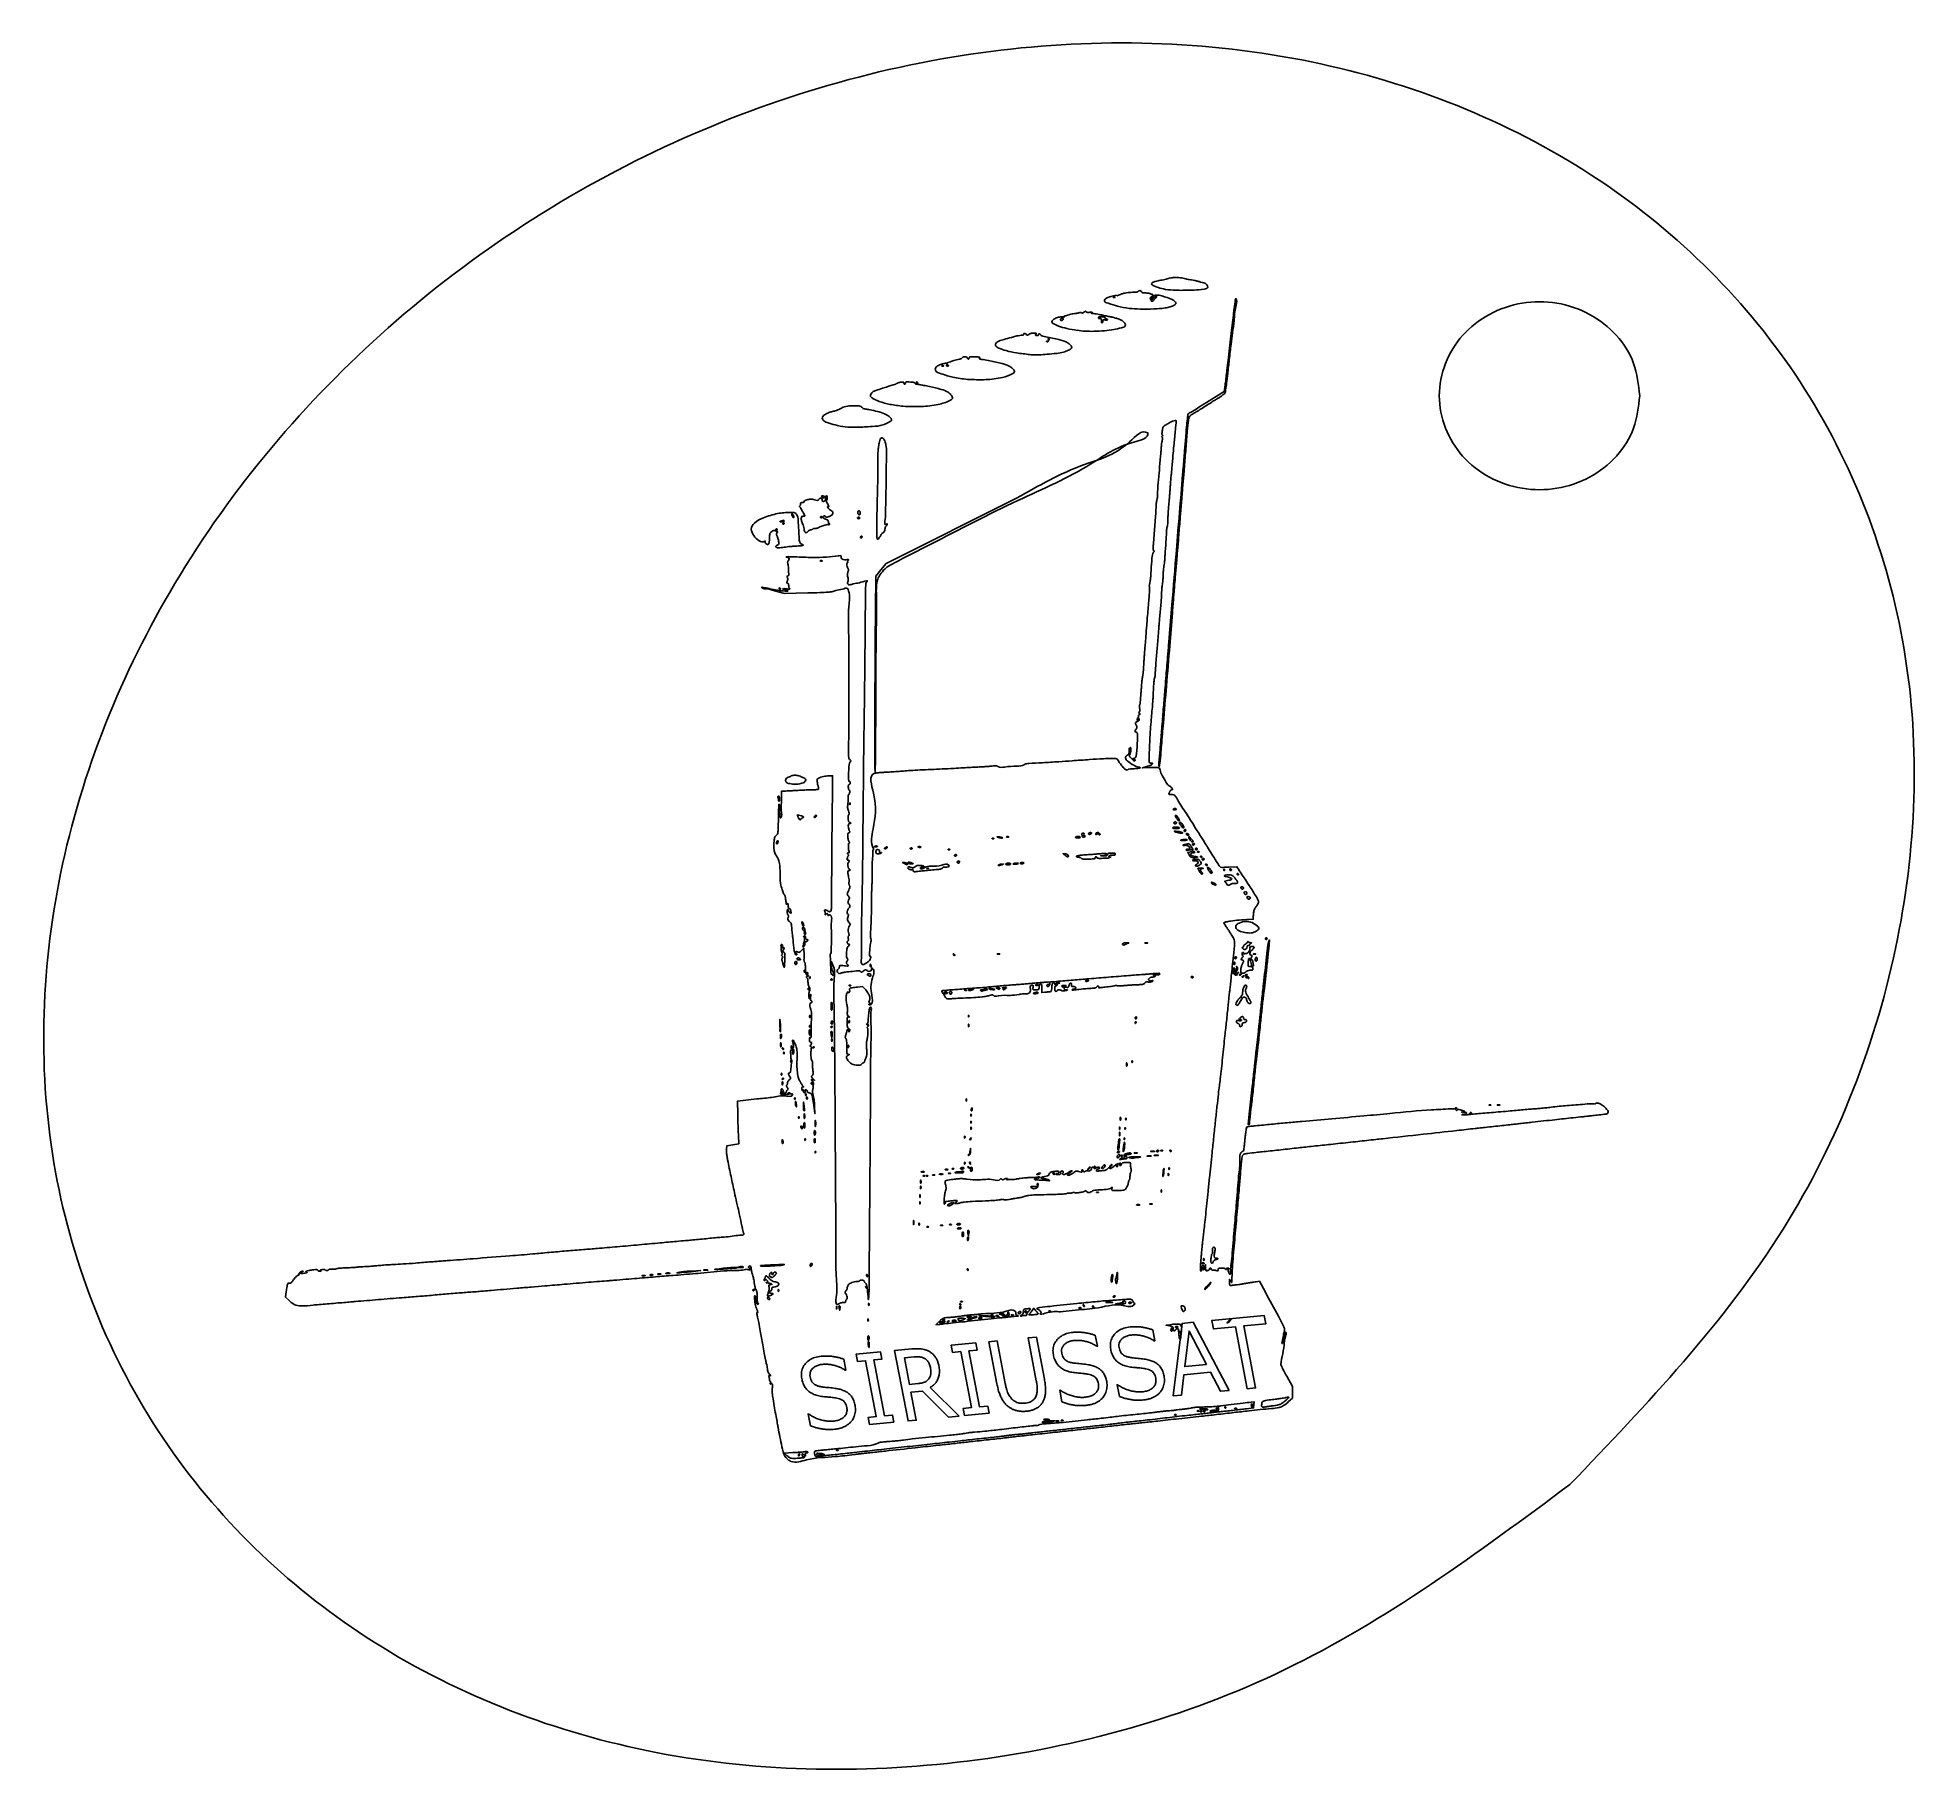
# Model space of a CAD drawing. Extents: x 145.8 to 183.3, y 29.9 to 64.5.
import ezdxf

# ---------------------------------------------------------------- set-up
doc = ezdxf.new("R2010")
doc.units = 0
doc.layers.add('Layer_1', color=7, linetype='CONTINUOUS')

msp = doc.modelspace()

# ---------------------------------------------------------------- linework, layer by layer
at = {"layer": 'Layer_1', "color": 7}
for points in [[(167.212942, 59.308478), (167.212942, 59.308778)], [(168.267247, 59.455155), (168.267247, 59.455523)], [(166.1853, 58.86117), (166.18545, 58.86087)], [(167.49981, 59.085112), (167.49957, 59.085405)], [(166.466542, 58.648755), (166.466542, 58.648005)], [(166.978027, 58.835895), (166.977952, 58.83627)], [(165.882547, 58.43202), (165.882547, 58.43232)], [(163.800847, 57.946522), (163.800847, 57.946822)], [(164.283157, 57.6714), (164.28312, 57.671595)], [(169.041585, 57.213262), (169.393402, 57.430357), (169.404202, 57.50718)], [(161.463487, 55.324395), (161.476987, 55.36077), (161.488312, 55.32507)], [(162.44655, 52.438125), (162.456975, 53.75385), (162.559455, 53.882625), (162.661927, 54.0114), (165.260527, 55.308577)], [(161.02797, 54.69987), (161.02803, 54.700147)], [(160.46376, 54.343155), (160.464067, 54.34299)], [(161.102947, 53.42136), (160.642275, 53.411235), (160.4388, 53.461335)], [(162.43602, 50.4885), (162.4362, 50.488477)], [(167.84904, 49.96506), (167.762955, 49.941135), (167.907375, 49.947135)], [(168.09417, 50.051505), (168.094447, 50.051505)], [(160.580438, 49.25886), (160.581188, 49.477748), (160.656263, 49.479998)], [(160.74582, 49.627245), (160.74579, 49.627553)], [(161.51892, 49.782398), (161.59572, 49.783898), (161.585595, 48.699998)], [(160.52298, 49.285785), (160.522755, 49.285845)], [(161.94426, 49.24467), (161.94456, 49.24467)], [(168.435338, 48.836385), (168.435413, 48.83616)], [(168.574838, 48.794603), (168.574673, 48.79461)], [(162.477233, 48.385185), (162.477308, 48.385035)], [(164.802308, 48.539235), (164.802308, 48.539535)], [(164.985855, 48.550485), (164.985893, 48.55026)], [(166.622895, 48.575985), (166.62282, 48.57576)], [(166.89246, 48.62676), (166.892753, 48.62661)], [(168.62985, 48.71001), (168.63015, 48.710085)], [(168.664088, 48.50781), (168.664095, 48.50751)], [(168.67413, 48.625935), (168.674055, 48.62631)], [(168.739215, 48.30966), (168.77394, 48.309825), (168.741615, 48.36465)], [(162.56871, 48.246585), (162.56886, 48.247035)], [(163.037295, 48.05523), (162.991545, 48.05973), (163.030695, 48.036555)], [(163.089495, 48.032055), (163.089495, 48.03153)], [(163.17924, 48.341385), (163.17924, 48.341535)], [(163.925798, 48.320235), (163.925798, 48.320535)], [(164.963715, 48.011955), (164.99499, 48.02538), (164.963715, 48.02613)], [(164.963715, 48.011805), (164.963715, 48.011955)], [(165.298965, 48.03753), (165.298928, 48.03783)], [(166.220873, 48.23121), (166.184498, 48.23088), (166.223648, 48.20028)], [(166.814678, 48.133635), (166.814468, 48.13371)], [(166.994183, 48.187185), (166.936058, 48.190185), (166.994783, 48.196185)], [(168.701175, 48.265185), (168.666525, 48.254985), (168.69885, 48.204135)], [(168.739208, 48.309825), (168.739215, 48.30966)], [(168.863798, 48.16371), (168.863678, 48.16371)], [(168.88746, 48.273285), (168.88746, 48.273585)], [(163.473195, 47.943728), (163.473195, 47.943503)], [(169.228718, 47.61924), (169.228868, 47.619315)], [(169.394543, 47.929853), (169.394843, 47.929853)], [(169.482532, 47.96436), (169.64583, 47.972685), (169.688955, 47.903985)], [(169.4259, 46.874258), (169.3845, 46.858508), (169.4346, 46.77888)], [(169.97223, 46.989008), (169.96998, 46.928783), (169.883895, 46.924283)], [(170.278043, 46.486335), (170.291093, 46.51761), (170.291843, 46.486335)], [(161.025885, 46.29618), (161.021385, 46.35423), (160.97886, 46.306605)], [(161.042468, 46.431585), (161.042843, 46.431525)], [(164.920305, 46.238693), (164.920305, 46.239053)], [(167.86287, 46.457715), (167.86287, 46.458075)], [(169.761053, 46.345837), (169.7613, 46.345912)], [(160.603897, 46.046985), (160.603687, 46.046993)], [(161.029057, 45.890918), (161.028757, 45.890918)], [(161.145908, 45.785655), (161.146208, 45.785655)], [(161.576347, 46.000958), (161.577097, 46.08183), (161.609122, 46.003568)], [(169.57317, 45.897218), (169.57347, 45.897443)], [(169.592535, 46.048493), (169.592175, 46.048493)], [(169.60629, 45.828338), (169.60599, 45.828338)], [(169.644532, 45.904192), (169.621057, 45.860917), (169.620397, 45.904867), (169.621057, 45.904867)], [(169.745617, 45.781162), (169.745617, 45.781013)], [(169.80825, 45.812445), (169.80825, 45.812295)], [(161.149335, 45.400673), (161.130585, 45.345923), (161.125335, 45.398048)], [(161.923897, 45.612383), (161.923897, 45.612158)], [(162.089902, 45.57906), (162.190372, 45.589185), (162.256522, 45.52011)], [(164.03166, 45.351038), (164.032365, 45.351023)], [(164.224425, 45.517823), (164.224425, 45.517598)], [(164.541, 45.507848), (164.541083, 45.508073)], [(165.001103, 45.538072), (165.001403, 45.538073)], [(165.63849, 45.615323), (165.638265, 45.615173)], [(165.76191, 45.555203), (165.76191, 45.469208), (165.824535, 45.475208)], [(164.3076, 45.018735), (164.3079, 45.018735)], [(160.547175, 44.798333), (160.54668, 44.93763), (160.55718, 44.82807)], [(161.130862, 44.656493), (161.130487, 44.656493)], [(161.138595, 44.795333), (161.138295, 44.795333)], [(161.56869, 44.620642), (161.581815, 44.561242), (161.587065, 44.621467)], [(161.583315, 44.690617), (161.583915, 44.690617)], [(164.308358, 44.83935), (164.308718, 44.83935)], [(167.639243, 44.865375), (167.639468, 44.865375)], [(169.698817, 44.818207), (169.698667, 44.818283)], [(160.62222, 44.263297), (160.621995, 44.263297)], [(161.622308, 44.334472), (161.622008, 44.334322)], [(167.563245, 44.110957), (167.563545, 44.110957)], [(160.57527, 43.840695), (160.575045, 43.840695)], [(161.19951, 43.732838), (161.23866, 43.722038), (161.203635, 43.759988)], [(159.70899, 43.051748), (159.70524, 43.30968), (159.86919, 43.32948)], [(160.848578, 43.37544), (160.848878, 43.37544)], [(161.02893, 43.20855), (161.01438, 43.29357), (161.01663, 43.196715)], [(161.06769, 43.453537), (161.06799, 43.453537)], [(161.223735, 43.22475), (161.24496, 43.060403), (161.23896, 43.210283)], [(173.991345, 43.17006), (173.991345, 43.16976)], [(174.664373, 43.232685), (174.664373, 43.232385)], [(174.828098, 43.233495), (174.828098, 43.233135)], [(160.92684, 42.999772), (160.92714, 42.999772)], [(161.038643, 43.046752), (161.038478, 43.046797)], [(161.041178, 42.835702), (161.041553, 42.835732)], [(164.35461, 43.046722), (164.35491, 43.046722)], [(164.35461, 42.90582), (164.35491, 42.90582)], [(167.422418, 42.780682), (167.422718, 42.780682)], [(167.43804, 42.96843), (167.43834, 42.96843)], [(159.484965, 42.356565), (159.49419, 42.42009), (159.61299, 42.44004), (159.73179, 42.45999), (159.722265, 42.626903)], [(160.605915, 42.520567), (160.60614, 42.520567)], [(161.052083, 42.561817), (161.052383, 42.561817)], [(164.229428, 42.608542), (164.229728, 42.608542)], [(164.34285, 42.313965), (164.33985, 42.37074), (164.33385, 42.312015)], [(164.35161, 42.558742), (164.35146, 42.558817)], [(167.301188, 42.413662), (167.301488, 42.413655)], [(167.314125, 42.687307), (167.314455, 42.687307)], [(167.406765, 42.577267), (167.407065, 42.577267)], [(161.255558, 42.311722), (161.255858, 42.311722)], [(164.229428, 42.09243), (164.229728, 42.09243)], [(164.321708, 41.98713), (164.322008, 41.98713)], [(164.342625, 42.314257), (164.34285, 42.313965)], [(167.014508, 42.004155), (167.014508, 42.00393)], [(167.43069, 42.159315), (167.43087, 42.15924)], [(167.694998, 42.189315), (167.694998, 42.189465)], [(167.996115, 42.311767), (167.996115, 42.311347)], [(168.298928, 41.982555), (168.299228, 41.982555)], [(163.353683, 41.61585), (163.354043, 41.61585)], [(163.42494, 41.825505), (163.42494, 41.825805)], [(163.487565, 41.825505), (163.487565, 41.825805)], [(163.785743, 41.857957), (163.785743, 41.85753)], [(163.887368, 41.95017), (163.887368, 41.95053)], [(164.004075, 41.965905), (164.004075, 41.966205)], [(164.20464, 41.901105), (164.204618, 41.90073)], [(165.668603, 41.6418), (165.668753, 41.6418)], [(168.19377, 41.92338), (168.193995, 41.923372)], [(163.33803, 41.443612), (163.33839, 41.443612)], [(163.835955, 41.289772), (163.83534, 41.288902)], [(166.884045, 41.496787), (166.884045, 41.497087)], [(167.956883, 41.262068), (167.956883, 41.262427)], [(163.957133, 40.854787), (163.957133, 40.855087)], [(163.503225, 40.807822), (163.503225, 40.808122)], [(164.291873, 40.676872), (164.304623, 40.633072), (164.310623, 40.677547)], [(158.78124, 39.913372), (158.969063, 39.934822), (158.804595, 39.926648)], [(158.78124, 39.913522), (158.78124, 39.913372)], [(169.007347, 40.004595), (169.019572, 40.05627), (169.021072, 39.99192)], [(169.130138, 40.088985), (169.130063, 40.08861)], [(150.767362, 39.3507), (150.708862, 39.4092), (150.719587, 39.520365)], [(160.410518, 39.468847), (160.409993, 39.468525)], [(160.519935, 39.556657), (160.520235, 39.556657)], [(170.0319, 39.714248), (170.094525, 39.722198), (170.211915, 39.50676)], [(161.67894, 39.220822), (161.6793, 39.220822)], [(161.72805, 39.184597), (161.73885, 39.146122), (161.7441, 39.182722)], [(161.74035, 39.228397), (161.740725, 39.228397)], [(164.147648, 39.192697), (164.147498, 39.192622)], [(164.17626, 39.320925), (164.17626, 39.321225)], [(164.195663, 38.986297), (164.237138, 38.978347), (164.195588, 38.956822)], [(164.508818, 38.983822), (164.508893, 38.983672)], [(164.64291, 39.023122), (164.509868, 39.041722), (164.666385, 39.033322)], [(164.64291, 39.023422), (164.64291, 39.023122)], [(164.756715, 39.054548), (164.756715, 39.054248)], [(164.870235, 39.029122), (164.86986, 39.029122)], [(164.928728, 39.071332), (164.928773, 39.071497)], [(165.014745, 39.040522), (165.01464, 39.040597)], [(165.34005, 39.0927), (165.34005, 39.0924)], [(165.437993, 39.0438), (165.438173, 39.044175)], [(165.645353, 39.135375), (165.599678, 39.1872), (165.571478, 39.143175)], [(165.69135, 39.0729), (165.691328, 39.0732)], [(165.899295, 39.132375), (165.899295, 39.132075)], [(166.130873, 39.115102), (166.131045, 39.115125)], [(166.590773, 39.233175), (166.590923, 39.23325)], [(167.049023, 39.306307), (167.049038, 39.30615)], [(167.225385, 39.2718), (167.225468, 39.272175)], [(163.726942, 38.926372), (163.653892, 38.857372), (163.721917, 38.864872)], [(163.727843, 38.904547), (163.727843, 38.904922)], [(164.102873, 38.950822), (164.102918, 38.950972)], [(164.228182, 38.918722), (164.228138, 38.918422)], [(165.652442, 37.742919), (165.48983, 38.594756), (165.6537, 38.610295), (165.813502, 37.772542)], [(166.826889, 38.647924), (166.868887, 38.427916), (166.857311, 38.426818)], [(167.968936, 38.756225), (168.010934, 38.536217), (167.999358, 38.53512)], [(168.313215, 38.858587), (168.234953, 38.847187), (168.305378, 38.835262)], [(168.494872, 38.707072), (168.494573, 38.707072)], [(168.534503, 38.66382), (168.534697, 38.663797)], [(162.326977, 38.46666), (162.326827, 38.466675)], [(164.119093, 37.039437), (163.9064, 37.019267), (163.38799, 37.536786), (163.157081, 37.514889), (163.263334, 36.958285), (163.099464, 36.942745), (162.832215, 38.342724), (163.177334, 38.375451)], [(164.867569, 37.682855), (164.70765, 38.520589), (164.87152, 38.536129), (165.033234, 37.688991)], [(161.818104, 38.172937), (161.860103, 37.952929), (161.848526, 37.951831)], [(163.219443, 38.216715), (163.026604, 38.198428), (163.127473, 37.670028), (163.292996, 37.685725)], [(163.538825, 37.607519), (164.119093, 37.039437)], [(166.163337, 37.321375), (166.118825, 37.55455), (166.130402, 37.555648)], [(167.05372, 37.724713), (167.053715, 37.724551)], [(167.305454, 37.429682), (167.260942, 37.662858), (167.272518, 37.663956)], [(168.195767, 37.833014), (168.195832, 37.832859)], [(170.636422, 37.833233), (170.751855, 37.630523), (170.751105, 37.51416), (170.750355, 37.397805), (170.67312, 37.32783)], [(162.044936, 37.249726), (162.044931, 37.249564)], [(168.857917, 37.14492), (168.857917, 37.14462)], [(168.9006, 37.178055), (168.90063, 37.178355)], [(169.108147, 37.144005), (169.108147, 37.144455)], [(169.834425, 37.184775), (169.977802, 37.203), (169.983052, 37.26195), (169.989052, 37.3209), (169.926127, 37.31565)], [(161.154553, 36.846387), (161.110041, 37.079563), (161.121617, 37.08066)], [(165.899085, 36.975105), (165.899092, 36.974512)], [(165.973725, 36.932062), (166.028475, 36.944362), (165.95805, 36.945862)], [(166.09473, 36.942352), (166.09473, 36.942712)], [(166.180133, 36.957937), (166.180133, 36.958237)], [(168.403995, 37.06662), (168.403995, 37.06632)], [(161.673667, 36.36228), (161.673667, 36.36198)], [(160.802565, 36.311985), (160.63221, 36.30201), (160.69191, 36.248835)], [(160.725172, 36.15909), (160.72812, 36.15711)], [(160.99638, 36.21051), (160.996395, 36.210885)], [(161.567415, 36.266363), (161.567692, 36.266617)]]:
    msp.add_lwpolyline(points, dxfattribs=at)
for points in [[(165.910897, 58.468545)], [(165.51957, 58.16598)], [(163.899645, 57.952072)], [(163.265745, 57.60747)], [(163.00173, 57.13764)], [(161.849257, 56.724915)], [(161.38737, 55.330357)], [(160.636215, 54.85275)], [(160.636215, 54.8067)], [(160.823722, 54.93492)], [(161.387505, 54.931012)], [(162.091845, 54.915337)], [(162.101295, 55.002832)], [(160.495342, 54.680565)], [(162.154447, 54.530962)], [(162.476332, 54.700118)], [(161.391218, 54.064388)], [(160.534492, 53.506673)], [(168.435218, 49.12536)], [(160.96461, 48.919223)], [(161.274788, 48.981848)], [(168.49497, 48.916133)], [(168.501023, 48.747885)], [(160.5105, 48.471435)], [(163.35939, 48.362985)], [(165.100673, 48.57051)], [(166.528905, 48.56016)], [(166.755863, 48.64026)], [(168.562875, 48.65196)], [(168.77496, 48.475185)], [(168.798435, 48.41961)], [(162.670328, 48.34086)], [(163.199783, 48.03633)], [(164.06373, 48.200235)], [(164.122185, 48.08433)], [(165.143715, 48.02778)], [(165.40197, 48.04368)], [(166.290698, 48.17868)], [(168.853223, 48.325785)], [(168.899633, 48.00663)], [(168.94713, 48.16896)], [(168.994088, 48.121935)], [(169.056698, 48.011955)], [(163.551143, 47.904653)], [(168.962783, 47.838203)], [(169.150043, 47.859728)], [(169.523393, 47.624663)], [(169.533413, 47.919503)], [(169.674945, 47.824553)], [(169.776683, 47.55069)], [(169.847108, 47.45004)], [(169.913183, 47.350035)], [(161.01021, 46.848113)], [(161.04696, 46.714515)], [(169.745595, 46.67688)], [(170.2152, 46.541565)], [(160.886655, 46.133618)], [(164.019578, 46.231478)], [(167.437478, 46.430033)], [(169.604775, 46.157168)], [(169.976512, 46.238888)], [(170.00694, 46.108868)], [(160.847452, 46.040693)], [(161.105453, 45.85251)], [(161.590658, 45.727305)], [(162.30363, 45.811688)], [(162.361973, 46.00965)], [(168.774893, 45.774255)], [(169.640265, 45.828345)], [(169.69869, 45.820845)], [(169.726822, 45.86154)], [(169.863495, 45.758438)], [(161.10576, 45.540083)], [(163.81323, 45.461198)], [(163.932803, 45.440722)], [(164.314095, 45.523598)], [(164.721045, 45.539273)], [(164.870483, 45.548423)], [(165.691478, 45.46122)], [(165.863633, 45.611348)], [(166.16454, 45.589973)], [(166.630575, 45.697463)], [(161.139532, 44.992283)], [(161.59074, 45.19773)], [(169.626832, 45.232777)], [(160.547175, 44.798332)], [(160.557945, 44.602035)], [(161.590665, 44.7891)], [(161.59473, 44.8839)], [(161.935005, 44.8899)], [(167.647958, 44.969085)], [(160.562445, 44.428943)], [(160.59732, 44.350687)], [(161.230703, 44.382172)], [(161.585415, 44.54166)], [(161.914103, 44.416447)], [(167.455305, 44.064307)], [(160.589445, 43.747163)], [(160.593075, 43.662)], [(161.168565, 43.662)], [(160.604633, 43.473412)], [(160.749413, 43.468162)], [(160.870875, 43.26228)], [(161.02893, 43.20855)], [(161.095515, 43.37169)], [(164.26191, 43.352265)], [(164.376758, 43.144875)], [(160.982228, 42.795532)], [(161.257695, 42.914032)], [(164.355848, 42.788857)], [(167.314065, 42.788857)], [(167.330108, 42.984405)], [(169.870605, 42.852713)], [(174.28449, 43.066395)], [(161.250308, 42.526492)], [(161.25492, 42.675382)], [(167.405805, 42.367755)], [(164.345483, 42.073155)], [(166.709438, 41.978805)], [(167.145998, 42.022755)], [(167.241105, 42.018525)], [(167.303145, 42.205057)], [(167.310623, 42.298822)], [(167.366303, 42.22269)], [(167.659778, 42.279772)], [(167.93376, 42.21744)], [(168.074558, 42.233092)], [(168.086295, 42.315847)], [(168.168465, 42.326197)], [(168.336728, 42.315847)], [(163.354538, 41.73294)], [(163.418108, 41.90373)], [(163.629413, 41.84118)], [(163.942448, 41.87238)], [(164.212448, 41.971455)], [(164.376788, 41.94678)], [(165.722858, 41.86203)], [(165.983595, 41.86896)], [(168.284483, 41.866005)], [(163.338488, 41.302477)], [(163.97391, 41.249002)], [(165.550658, 41.58807)], [(167.706675, 41.246752)], [(168.143633, 41.537287)], [(163.21395, 40.926487)], [(163.322835, 40.879612)], [(164.142023, 40.860337)], [(163.785945, 40.839112)], [(164.157675, 40.779622)], [(164.204633, 40.656547)], [(164.302373, 40.570462)], [(164.307623, 40.731022)], [(168.980955, 40.155135)], [(157.861688, 39.837772)], [(158.018205, 39.853447)], [(158.174723, 39.869123)], [(158.354798, 39.885022)], [(159.106013, 39.947648)], [(159.673395, 39.986797)], [(160.479473, 39.888098)], [(160.546838, 40.036747)], [(161.183805, 40.046122)], [(162.273803, 39.834248)], [(164.29854, 39.952147)], [(167.162843, 39.731047)], [(167.268975, 39.834727)], [(168.947183, 40.07946)], [(160.009935, 39.543765)], [(160.344263, 39.381)], [(162.265658, 39.612007)], [(167.21763, 39.42015)], [(169.07757, 39.626737)], [(162.32112, 39.283125)], [(164.14986, 39.26355)], [(164.275088, 39.013372)], [(165.155513, 39.054998)], [(165.425498, 39.113925)], [(166.501568, 39.1956)], [(166.77156, 39.216525)], [(167.491553, 39.294825)], [(168.609953, 39.190672)], [(170.221378, 38.874971), (169.781082, 38.833217), (170.016742, 37.598716), (169.852879, 37.583177), (169.617219, 38.817678), (169.176922, 38.775924), (169.145334, 38.941402), (170.18979, 39.040449)], [(162.30549, 38.970075)], [(163.789883, 38.950972)], [(163.887443, 38.921647)], [(163.977705, 38.935297)], [(164.322053, 38.976998)], [(168.356947, 38.763165)], [(169.490375, 37.5488), (169.315745, 37.53224), (169.120433, 37.910965), (168.587441, 37.860421), (168.54109, 37.458779), (168.374738, 37.443004), (168.556063, 38.885521), (168.774552, 38.90624)], [(168.422872, 38.810115)], [(169.039431, 38.066014), (168.692222, 38.732831), (168.606589, 38.024967)], [(169.534485, 38.96625)], [(162.818902, 36.916139), (162.332258, 36.86999), (162.304978, 37.012896), (162.466365, 37.028201), (162.253678, 38.142359), (162.09229, 38.127055), (162.065009, 38.269969), (162.551653, 38.316118), (162.578935, 38.173204), (162.417548, 38.157899), (162.630235, 37.043741), (162.791622, 37.059045)], [(162.323078, 38.590972)], [(164.712506, 37.095711), (164.225862, 37.049562), (164.198582, 37.192468), (164.359969, 37.207773), (164.147282, 38.321931), (163.985895, 38.306627), (163.958613, 38.449541), (164.445257, 38.49569), (164.472539, 38.352776), (164.311152, 38.337471), (164.523839, 37.223313), (164.685226, 37.238617)], [(163.54384, 38.009154)], [(168.916268, 37.126395)], [(168.978892, 37.13517)], [(169.2294, 37.18818)], [(169.401495, 37.213605)], [(169.601055, 37.19268)], [(169.934092, 37.25343)], [(170.374425, 37.246582)], [(165.973703, 36.932137)], [(160.918132, 36.26646)], [(161.27811, 36.280043)]]:
    msp.add_lwpolyline(points, close=True, dxfattribs=at)
at = {"layer": 'Layer_1', "color": 1}
for points in [[(177.664022, 57.34662)], [(176.274137, 35.676233)]]:
    msp.add_lwpolyline(points, close=True, dxfattribs=at)
for points, knots in [([(176.274137, 35.676233), (174.448874, 34.323994), (170.848624, 31.656765), (164.371538, 29.864639), (157.949926, 29.994084), (152.205285, 32.244073), (147.920151, 36.383592), (145.717178, 41.904163), (145.88826, 48.00469), (148.285365, 53.910654), (152.567969, 58.979144), (158.233907, 62.65021), (164.638105, 64.525827), (171.078211, 64.375197), (176.818578, 62.130105), (181.103733, 57.990562), (183.310609, 52.46552), (183.12301, 46.383912), (180.792569, 40.401587), (177.812071, 37.284597), (176.274137, 35.676233)], [0, 0, 0, 0, 6.766367, 13.346357, 19.73316, 25.749556, 31.410271, 37.120766, 43.060724, 49.272926, 55.895829, 62.662196, 69.242186, 75.628989, 81.645386, 87.3061, 93.016596, 98.956553, 105.168756, 111.791658, 111.791658, 111.791658, 111.791658]), ([(177.664022, 57.34662), (177.639885, 57.127435), (177.591602, 56.688972), (177.220457, 56.114429), (176.682243, 55.690692), (176.019919, 55.46741), (175.318792, 55.46741), (174.657487, 55.690692), (174.115306, 56.114429), (173.758468, 56.688972), (173.633063, 57.34662), (173.758468, 58.004268), (174.115306, 58.578811), (174.657487, 59.002548), (175.318792, 59.22583), (176.019919, 59.22583), (176.682243, 59.002548), (177.220457, 58.578811), (177.591602, 58.004268), (177.639885, 57.565805), (177.664022, 57.34662)], [0, 0, 0, 0, 0.653902, 1.308081, 1.986449, 2.677561, 3.363637, 4.054749, 4.733116, 5.387296, 6.041197, 6.695099, 7.349278, 8.027646, 8.718758, 9.404834, 10.095946, 10.774313, 11.428493, 12.082394, 12.082394, 12.082394, 12.082394])]:
    msp.add_open_spline(points, degree=3, knots=knots, dxfattribs=at)
at = {"layer": 'Layer_1', "color": 7}
for points, knots in [([(168.267247, 59.455523), (168.213114, 59.466179), (168.116162, 59.485264), (168.022829, 59.517575), (167.929394, 59.564947), (167.974227, 59.612712), (168.037455, 59.626518), (168.110811, 59.641741), (168.18115, 59.654329), (168.232452, 59.666207), (168.296202, 59.689713), (168.390788, 59.700186), (168.506295, 59.698426), (168.597295, 59.683128), (168.656003, 59.6651), (168.696925, 59.657595), (168.746629, 59.650644), (168.803254, 59.641052), (168.863523, 59.627565), (168.945383, 59.600931), (169.028031, 59.589683), (169.086869, 59.493508), (168.93676, 59.454324), (168.770511, 59.451789), (168.516262, 59.439816), (168.341961, 59.450553), (168.267247, 59.455155)], [0, 0, 0, 0, 0.159787, 0.286171, 0.348573, 0.381411, 0.445845, 0.547658, 0.604049, 0.660608, 0.705288, 0.807384, 0.943146, 1.051553, 1.082564, 1.127263, 1.176121, 1.233172, 1.299547, 1.361048, 1.491804, 1.543722, 1.628258, 1.825992, 2.127677, 2.35401, 2.35401, 2.35401, 2.35401]), ([(167.49957, 59.085405), (167.419196, 59.098936), (167.272639, 59.123608), (167.135828, 59.172277), (166.988621, 59.212986), (167.02649, 59.279165), (167.083445, 59.305088), (167.147752, 59.327044), (167.210686, 59.339809), (167.239667, 59.346521), (167.264275, 59.345439), (167.261553, 59.333594), (167.278467, 59.343244), (167.303156, 59.358205), (167.378471, 59.384582), (167.478072, 59.401495), (167.571222, 59.406542), (167.634041, 59.409343), (167.663946, 59.411302), (167.682048, 59.424139), (167.695136, 59.444497), (167.727777, 59.436912), (167.745719, 59.418714), (167.762035, 59.397481), (167.79527, 59.393347), (167.832752, 59.392091), (167.872566, 59.390758), (167.901924, 59.386215), (167.921303, 59.378956), (167.928104, 59.368597), (167.937445, 59.365541), (167.945611, 59.36851), (167.953695, 59.37164), (167.962446, 59.36867), (167.968946, 59.362192), (167.971768, 59.353052), (167.96917, 59.34336), (167.960389, 59.33634), (167.949676, 59.327165), (167.938374, 59.312616), (167.930095, 59.29544), (167.914297, 59.278947), (167.929157, 59.263923), (167.947541, 59.273232), (167.967804, 59.287809), (167.977526, 59.271042), (167.952245, 59.263902), (167.941098, 59.25223), (167.933214, 59.236978), (167.952679, 59.218263), (167.993747, 59.25674), (168.0164, 59.276633), (168.056651, 59.32494), (168.037834, 59.331418), (168.03156, 59.325551), (168.028307, 59.316385), (168.020145, 59.305964), (168.005115, 59.299209), (167.988739, 59.298862), (167.966051, 59.292409), (167.965408, 59.315066), (167.986151, 59.324844), (168.003219, 59.340872), (168.021964, 59.350003), (168.10939, 59.355461), (168.236232, 59.301633), (168.364402, 59.270857), (168.452498, 59.184164), (168.383111, 59.13814), (168.313438, 59.115515), (168.177073, 59.081709), (167.976185, 59.074739), (167.736887, 59.067302), (167.572208, 59.079673), (167.49981, 59.085112)], [0, 0, 0, 0, 0.235493, 0.42941, 0.518844, 0.558139, 0.618536, 0.707293, 0.764366, 0.801852, 0.813173, 0.817874, 0.82807, 0.848212, 0.928377, 1.042864, 1.16166, 1.203616, 1.234025, 1.247973, 1.269373, 1.300217, 1.32943, 1.348125, 1.377449, 1.42302, 1.463641, 1.495657, 1.513135, 1.52276, 1.531601, 1.540027, 1.54838, 1.556854, 1.565944, 1.575126, 1.584279, 1.594092, 1.607947, 1.627063, 1.647564, 1.669945, 1.677999, 1.701759, 1.726064, 1.729732, 1.753524, 1.774476, 1.786066, 1.797991, 1.840073, 1.90747, 1.945631, 1.951436, 1.958437, 1.968345, 1.981036, 1.996973, 2.014649, 2.03628, 2.043843, 2.072113, 2.095167, 2.116332, 2.132379, 2.356259, 2.497525, 2.5754, 2.618705, 2.705391, 2.809964, 3.031849, 3.309322, 3.527011, 3.527011, 3.527011, 3.527011]), ([(167.212942, 59.308778), (167.209059, 59.309965), (167.20168, 59.312222), (167.191513, 59.31143), (167.182783, 59.309363), (167.181035, 59.300716), (167.192565, 59.299152), (167.202998, 59.299426), (167.213979, 59.297864), (167.222627, 59.305273), (167.216742, 59.30722), (167.212942, 59.308478)], [0, 0, 0, 0, 0.011987, 0.022779, 0.031207, 0.035888, 0.043789, 0.057767, 0.071206, 0.075849, 0.084303, 0.084303, 0.084303, 0.084303]), ([(169.404202, 57.50718), (169.4075, 57.532582), (169.416244, 57.599939), (169.430107, 57.716882), (169.448333, 57.872622), (169.470769, 58.066939), (169.497082, 58.291424), (169.524745, 58.525142), (169.550679, 58.747251), (169.572896, 58.926881), (169.590171, 59.094234), (169.605382, 59.166352), (169.620496, 59.305304), (169.653113, 59.210395), (169.60079, 59.080179), (169.596645, 58.849043), (169.558094, 58.605152), (169.526603, 58.344466), (169.494904, 58.075679), (169.465555, 57.817462), (169.445517, 57.612914), (169.420764, 57.486468), (169.414151, 57.394865), (169.359656, 57.357577), (169.314163, 57.320917), (169.263775, 57.290946), (169.207819, 57.258823), (169.135137, 57.213042), (169.038902, 57.15247), (168.936911, 57.087824), (168.846846, 57.032625), (168.776912, 56.989435), (168.723848, 56.962327), (168.69133, 56.918121), (168.681273, 56.861118), (168.669951, 56.783403), (168.659675, 56.68341), (168.643087, 56.486252), (168.622427, 56.204854), (168.595569, 55.873593), (168.575079, 55.628739), (168.561253, 55.470917), (168.55364, 55.379614), (168.547363, 55.298456), (168.541148, 55.216359), (168.53353, 55.122454), (168.523987, 55.007785), (168.51241, 54.868746), (168.499219, 54.707005), (168.482481, 54.500065), (168.465326, 54.28429), (168.444703, 54.036464), (168.424862, 53.810515), (168.40387, 53.559563), (168.383105, 53.303911), (168.351099, 52.899229), (168.304665, 52.319937), (168.244691, 51.589762), (168.195438, 51.003201), (168.162428, 50.611072), (168.145389, 50.404149), (168.132059, 50.236867), (168.120686, 50.093629), (168.111134, 50.039964), (168.102765, 49.957036), (168.089976, 49.987829), (168.092477, 50.013341), (168.093546, 50.037439), (168.09417, 50.051505)], [0, 0, 0, 0, 0.076844, 0.203766, 0.353284, 0.547236, 0.79068, 1.030907, 1.254946, 1.455955, 1.590414, 1.718639, 1.788225, 1.811, 1.955747, 2.227851, 2.481542, 2.701591, 3.014375, 3.293202, 3.483554, 3.625154, 3.690823, 3.73918, 3.812704, 3.869271, 3.913991, 4.0065, 4.126791, 4.255165, 4.368865, 4.443285, 4.502695, 4.544856, 4.602359, 4.673449, 4.781559, 4.90336, 5.267265, 5.627843, 5.900456, 6.00438, 6.103124, 6.175314, 6.248582, 6.350118, 6.457954, 6.59378, 6.768678, 6.944786, 7.21663, 7.418043, 7.690832, 7.897085, 8.173526, 8.46031, 9.114939, 9.916823, 10.658949, 10.878775, 11.100225, 11.27536, 11.400055, 11.48935, 11.524287, 11.536655, 11.566219, 11.60767, 11.60767, 11.60767, 11.60767]), ([(166.466542, 58.648005), (166.398392, 58.659344), (166.272626, 58.680269), (166.108802, 58.722503), (166.014037, 58.766398), (165.963452, 58.797154), (165.959541, 58.826414), (165.984724, 58.860126), (166.037685, 58.894749), (166.109365, 58.914954), (166.172303, 58.919452), (166.196938, 58.908314), (166.208439, 58.909232), (166.191509, 58.930562), (166.280262, 58.945927), (166.331005, 58.972102), (166.412881, 58.98384), (166.461673, 58.986792), (166.485458, 58.991661), (166.5042, 58.999574), (166.519226, 59.007463), (166.535609, 59.006549), (166.548708, 58.997996), (166.563249, 58.988219), (166.583816, 58.994967), (166.601376, 59.009982), (166.616277, 59.025345), (166.636906, 59.031783), (166.645842, 59.016383), (166.660434, 59.004104), (166.687429, 59.002776), (166.719808, 59.007072), (166.74059, 59.012057), (166.768592, 59.012357), (166.754632, 58.999605), (166.740884, 58.996363), (166.747937, 58.982276), (166.769729, 58.98932), (166.800667, 58.980805), (166.848749, 58.975117), (166.909059, 58.962202), (166.981156, 58.94739), (167.059359, 58.931295), (167.137732, 58.916234), (167.210695, 58.899707), (167.273727, 58.881022), (167.335027, 58.859895), (167.384193, 58.824946), (167.423448, 58.784695), (167.42934, 58.716095), (167.313353, 58.694301), (167.18894, 58.65828), (166.997521, 58.638945), (166.810491, 58.627994), (166.629367, 58.628494), (166.520547, 58.642035), (166.466542, 58.648755)], [0, 0, 0, 0, 0.207814, 0.383507, 0.499916, 0.530665, 0.548716, 0.581151, 0.649107, 0.736269, 0.807706, 0.820449, 0.826193, 0.832158, 0.87756, 0.980945, 1.076453, 1.103354, 1.129076, 1.148498, 1.16447, 1.17923, 1.194818, 1.211479, 1.228516, 1.254331, 1.28069, 1.294483, 1.309476, 1.326984, 1.350996, 1.387262, 1.420184, 1.432171, 1.443214, 1.459313, 1.464573, 1.482636, 1.513595, 1.564866, 1.625454, 1.699355, 1.78542, 1.865046, 1.938792, 2.009634, 2.062528, 2.132098, 2.189177, 2.227233, 2.311045, 2.46807, 2.657491, 2.869855, 3.035501, 3.198695, 3.198695, 3.198695, 3.198695]), ([(166.18545, 58.86087), (166.187071, 58.863921), (166.19005, 58.869525), (166.191384, 58.877967), (166.187364, 58.890167), (166.163155, 58.88577), (166.145981, 58.878221), (166.123618, 58.859318), (166.143451, 58.841156), (166.1668, 58.845061), (166.17909, 58.855762), (166.1853, 58.86117)], [0, 0, 0, 0, 0.010297, 0.018916, 0.025236, 0.045342, 0.073637, 0.094359, 0.111394, 0.135345, 0.159811, 0.159811, 0.159811, 0.159811]), ([(166.977952, 58.83627), (166.976518, 58.842769), (166.973921, 58.854538), (166.997495, 58.861552), (167.018739, 58.853831), (167.043217, 58.851981), (167.059996, 58.850869), (167.071491, 58.859295), (167.06555, 58.869054), (167.056219, 58.873973), (167.044297, 58.875116), (167.032814, 58.876103), (167.024093, 58.884596), (167.027497, 58.895374), (167.022934, 58.911465), (166.993643, 58.914843), (166.959709, 58.919475), (166.924097, 58.919242), (166.894216, 58.917908), (166.885004, 58.901785), (166.888061, 58.889633), (166.898184, 58.883427), (166.913619, 58.888985), (166.938766, 58.887049), (166.954502, 58.856299), (166.953057, 58.82854), (166.945033, 58.809607), (166.950675, 58.79675), (166.9632, 58.800351), (166.972979, 58.807502), (166.978927, 58.82105), (166.978335, 58.830818), (166.978027, 58.835895)], [0, 0, 0, 0, 0.016981, 0.030751, 0.061311, 0.086153, 0.103337, 0.112232, 0.120651, 0.131206, 0.144023, 0.155998, 0.165471, 0.175352, 0.187403, 0.210409, 0.251699, 0.295309, 0.319155, 0.333582, 0.344376, 0.353643, 0.365329, 0.39154, 0.421161, 0.457144, 0.473184, 0.481367, 0.492257, 0.504673, 0.518687, 0.53385, 0.53385, 0.53385, 0.53385]), ([(165.519622, 58.166055), (165.432455, 58.176287), (165.275316, 58.194732), (165.069578, 58.234329), (164.934808, 58.28393), (164.861089, 58.318371), (164.830052, 58.356306), (164.849813, 58.392672), (164.881272, 58.425792), (164.951071, 58.450938), (165.056766, 58.481677), (165.176076, 58.513596), (165.278719, 58.540794), (165.341531, 58.547707), (165.376061, 58.552644), (165.3952, 58.554656), (165.403997, 58.567639), (165.396446, 58.589542), (165.431475, 58.587413), (165.451381, 58.573807), (165.46192, 58.550278), (165.486048, 58.549737), (165.500112, 58.569743), (165.526525, 58.583295), (165.559163, 58.592042), (165.598959, 58.593371), (165.627366, 58.596063), (165.658522, 58.586757), (165.645141, 58.569334), (165.630932, 58.55749), (165.646572, 58.543139), (165.666204, 58.547364), (165.684216, 58.547498), (165.700197, 58.551752), (165.70034, 58.562535), (165.696308, 58.570467), (165.704386, 58.577501), (165.714688, 58.578555), (165.725537, 58.576763), (165.735101, 58.569848), (165.733246, 58.556484), (165.753007, 58.541808), (165.788939, 58.532278), (165.907937, 58.505895), (166.070729, 58.475508), (166.245149, 58.420897), (166.334957, 58.36655), (166.365507, 58.310112), (166.335861, 58.271749), (166.277839, 58.245094), (166.183934, 58.20874), (166.03997, 58.186834), (165.878244, 58.17189), (165.729126, 58.160818), (165.614009, 58.157297), (165.550283, 58.163156), (165.51957, 58.16598)], [0, 0, 0, 0, 0.263249, 0.474563, 0.627692, 0.690017, 0.722258, 0.757629, 0.798547, 0.86102, 0.973273, 1.132411, 1.229943, 1.292466, 1.319566, 1.337722, 1.345135, 1.364191, 1.387938, 1.417909, 1.441639, 1.455261, 1.481487, 1.508878, 1.543376, 1.582656, 1.624551, 1.639929, 1.657086, 1.67472, 1.684258, 1.709613, 1.729983, 1.742711, 1.750765, 1.758795, 1.766536, 1.777591, 1.789614, 1.799484, 1.808795, 1.825607, 1.864497, 1.923591, 2.188176, 2.364506, 2.466258, 2.502379, 2.534308, 2.595314, 2.695724, 2.83416, 3.030254, 3.183382, 3.282753, 3.375198, 3.375198, 3.375198, 3.375198]), ([(165.910897, 58.468545), (165.910427, 58.471314), (165.909487, 58.476846), (165.902771, 58.482783), (165.894933, 58.4848), (165.886845, 58.483386), (165.883755, 58.475622), (165.887627, 58.467952), (165.892873, 58.460825), (165.898211, 58.455648), (165.903756, 58.451821), (165.908541, 58.45525), (165.910393, 58.46115), (165.910714, 58.465857), (165.910897, 58.468545)], [0, 0, 0, 0, 0.00822, 0.016422, 0.025025, 0.032359, 0.038432, 0.04691, 0.056696, 0.064898, 0.070185, 0.074185, 0.080251, 0.088334, 0.088334, 0.088334, 0.088334]), ([(164.28312, 57.671595), (164.183919, 57.68304), (164.00251, 57.70397), (163.805515, 57.770325), (163.639597, 57.817144), (163.6375, 57.907155), (163.692917, 57.947263), (163.750016, 57.97207), (163.805787, 57.987186), (163.840672, 57.99341), (163.866653, 57.995024), (163.8778, 57.988949), (163.887875, 57.990449), (163.878027, 58.010481), (163.950093, 58.021947), (164.006911, 58.052067), (164.091131, 58.065253), (164.143423, 58.078806), (164.164735, 58.088129), (164.181956, 58.107574), (164.20945, 58.125699), (164.248901, 58.124901), (164.275574, 58.107145), (164.283065, 58.088542), (164.290926, 58.080357), (164.30005, 58.075433), (164.308706, 58.079988), (164.313629, 58.08905), (164.313448, 58.102021), (164.324767, 58.121235), (164.365504, 58.121858), (164.411419, 58.124644), (164.464212, 58.122967), (164.499043, 58.117562), (164.525221, 58.11313), (164.528827, 58.100256), (164.524813, 58.091972), (164.510533, 58.092168), (164.546012, 58.064347), (164.610164, 58.07411), (164.767447, 58.027086), (164.942316, 57.998028), (165.111389, 57.94613), (165.186354, 57.8831), (165.2223, 57.838568), (165.213419, 57.805118), (165.131479, 57.751684), (164.941841, 57.694753), (164.635714, 57.658959), (164.403516, 57.667153), (164.283157, 57.6714)], [0, 0, 0, 0, 0.293554, 0.536819, 0.67427, 0.716641, 0.77564, 0.86153, 0.9081, 0.946871, 0.970166, 0.981331, 0.987078, 0.992833, 1.0318, 1.126517, 1.240072, 1.266417, 1.290373, 1.307891, 1.343844, 1.385389, 1.419026, 1.432556, 1.444309, 1.453102, 1.46087, 1.470695, 1.48267, 1.499319, 1.5311, 1.592443, 1.64458, 1.684665, 1.705007, 1.71339, 1.720746, 1.730246, 1.739619, 1.811832, 1.952187, 2.200107, 2.362218, 2.464841, 2.499204, 2.519959, 2.559941, 2.779977, 3.115624, 3.476839, 3.476839, 3.476839, 3.476839]), ([(165.882547, 58.43232), (165.878664, 58.433508), (165.871285, 58.435764), (165.861118, 58.434973), (165.852388, 58.432906), (165.85064, 58.424258), (165.86217, 58.422694), (165.872603, 58.422968), (165.883584, 58.421407), (165.892232, 58.428815), (165.886347, 58.430763), (165.882547, 58.43202)], [0, 0, 0, 0, 0.011987, 0.022779, 0.031207, 0.035888, 0.043789, 0.057767, 0.071206, 0.075849, 0.084303, 0.084303, 0.084303, 0.084303]), ([(163.800847, 57.946822), (163.796964, 57.94801), (163.789585, 57.950267), (163.779418, 57.949475), (163.770688, 57.947408), (163.76894, 57.938761), (163.78047, 57.937197), (163.790903, 57.937471), (163.801884, 57.935909), (163.810532, 57.943318), (163.804647, 57.945265), (163.800847, 57.946522)], [0, 0, 0, 0, 0.011987, 0.022779, 0.031207, 0.035888, 0.043789, 0.057767, 0.071206, 0.075849, 0.084303, 0.084303, 0.084303, 0.084303]), ([(163.899645, 57.952072), (163.897504, 57.954857), (163.893229, 57.960416), (163.884655, 57.965775), (163.875766, 57.968565), (163.867453, 57.966295), (163.861939, 57.960258), (163.859543, 57.951931), (163.863568, 57.94295), (163.873157, 57.937628), (163.88448, 57.935949), (163.895024, 57.936848), (163.902925, 57.943873), (163.900762, 57.949281), (163.899645, 57.952072)], [0, 0, 0, 0, 0.010456, 0.020877, 0.02989, 0.037587, 0.045256, 0.053535, 0.062108, 0.072515, 0.084987, 0.096144, 0.103813, 0.11199, 0.11199, 0.11199, 0.11199]), ([(163.001767, 57.137692), (162.914302, 57.148298), (162.752251, 57.167946), (162.536934, 57.221011), (162.414954, 57.28249), (162.350001, 57.323932), (162.345871, 57.356747), (162.365183, 57.387069), (162.394435, 57.430242), (162.478801, 57.459846), (162.578738, 57.492907), (162.687983, 57.526318), (162.767292, 57.551408), (162.818971, 57.566225), (162.847271, 57.575748), (162.863783, 57.582522), (162.874964, 57.593114), (162.891188, 57.602039), (162.916534, 57.608395), (162.951445, 57.615507), (162.981145, 57.620121), (163.012148, 57.620043), (163.015505, 57.601591), (163.016286, 57.589077), (163.02169, 57.5793), (163.030917, 57.574769), (163.040022, 57.579242), (163.045687, 57.588636), (163.045852, 57.601763), (163.054951, 57.621717), (163.096105, 57.620456), (163.142409, 57.621382), (163.190713, 57.615617), (163.22725, 57.613628), (163.23922, 57.597445), (163.239584, 57.583827), (163.253942, 57.577266), (163.279493, 57.575427), (163.332445, 57.567784), (163.416733, 57.551938), (163.565603, 57.522585), (163.729735, 57.484293), (163.890514, 57.432927), (163.95855, 57.364097), (163.988989, 57.311526), (163.972593, 57.270294), (163.872442, 57.219351), (163.67099, 57.159795), (163.354455, 57.124474), (163.121316, 57.133176), (163.00173, 57.13764)], [0, 0, 0, 0, 0.264978, 0.490935, 0.653888, 0.686513, 0.70735, 0.745225, 0.790713, 0.861197, 1.001544, 1.112532, 1.202335, 1.251509, 1.273497, 1.292268, 1.304151, 1.319313, 1.347183, 1.382407, 1.424393, 1.444625, 1.460154, 1.472829, 1.483341, 1.492063, 1.500627, 1.510988, 1.523389, 1.539963, 1.569892, 1.630777, 1.686153, 1.717876, 1.732018, 1.742348, 1.755559, 1.773145, 1.821317, 1.914157, 2.031627, 2.275139, 2.425576, 2.5224, 2.565247, 2.594145, 2.643928, 2.889604, 3.230578, 3.589669, 3.589669, 3.589669, 3.589669]), ([(163.265745, 57.60747), (163.265935, 57.610116), (163.266271, 57.6148), (163.268103, 57.620668), (163.272838, 57.624201), (163.278396, 57.620438), (163.283766, 57.615293), (163.288998, 57.608154), (163.292708, 57.60045), (163.289723, 57.592746), (163.281686, 57.591195), (163.273863, 57.593153), (163.267087, 57.599076), (163.266196, 57.604649), (163.265745, 57.60747)], [0, 0, 0, 0, 0.00795, 0.014078, 0.018113, 0.023327, 0.031483, 0.041407, 0.049716, 0.055843, 0.063085, 0.071704, 0.079848, 0.088192, 0.088192, 0.088192, 0.088192]), ([(161.849242, 56.724967), (161.780573, 56.736509), (161.657007, 56.757278), (161.512185, 56.806494), (161.406366, 56.841831), (161.382255, 56.911948), (161.422803, 56.962411), (161.473403, 56.990051), (161.522139, 57.009753), (161.552845, 57.022503), (161.59461, 57.032872), (161.658972, 57.048319), (161.73736, 57.07637), (161.817997, 57.131499), (161.941996, 57.148822), (162.061833, 57.149757), (162.166687, 57.139311), (162.201759, 57.090771), (162.265449, 57.082492), (162.362091, 57.061809), (162.491738, 57.038244), (162.618778, 56.992136), (162.709856, 56.950868), (162.749632, 56.908563), (162.767242, 56.887043), (162.776536, 56.851569), (162.714551, 56.819826), (162.64624, 56.783504), (162.514087, 56.740564), (162.31448, 56.731287), (162.08233, 56.715971), (161.917513, 56.722296), (161.849257, 56.724915)], [0, 0, 0, 0, 0.20718, 0.372805, 0.471186, 0.516438, 0.56953, 0.645986, 0.691158, 0.726877, 0.745529, 0.820095, 0.925759, 0.992996, 1.110169, 1.287767, 1.371066, 1.396334, 1.460087, 1.548451, 1.700754, 1.85011, 1.95646, 1.993709, 2.023077, 2.040045, 2.095203, 2.187122, 2.296302, 2.498292, 2.78806, 2.99289, 2.99289, 2.99289, 2.99289]), ([(168.094447, 50.051505), (168.098338, 50.096405), (168.110143, 50.232644), (168.130702, 50.487016), (168.157832, 50.823654), (168.186731, 51.1842), (168.212776, 51.505067), (168.234479, 51.767847), (168.254421, 52.006248), (168.275208, 52.259292), (168.307886, 52.660765), (168.362822, 53.331698), (168.451976, 54.411633), (168.53292, 55.390918), (168.591834, 56.102278), (168.612813, 56.360812), (168.630677, 56.57619), (168.641896, 56.752253), (168.663549, 56.890282), (168.668029, 56.992271), (168.764333, 57.031501), (168.875199, 57.114579), (168.980717, 57.177162), (169.041585, 57.213262)], [0, 0, 0, 0, 0.135205, 0.410247, 0.765602, 1.148394, 1.495354, 1.73137, 1.939415, 2.213058, 2.493057, 3.147819, 4.232578, 5.743993, 6.09526, 6.374533, 6.521346, 6.745432, 6.895848, 6.957907, 7.022968, 7.177322, 7.387742, 7.387742, 7.387742, 7.387742]), ([(160.4388, 53.461335), (160.381142, 53.483569), (160.302266, 53.513984), (160.201889, 53.504145), (160.179576, 53.542927), (160.239928, 53.52374), (160.286912, 53.521929), (160.399395, 53.493483), (160.531541, 53.467984), (160.605866, 53.461786), (160.720589, 53.452904), (160.699075, 53.478596), (160.675517, 53.48264), (160.652915, 53.493801), (160.588608, 53.497877), (160.630552, 53.513079), (160.669507, 53.496703), (160.70769, 53.50407), (160.745037, 53.494087), (160.745608, 53.512822), (160.72983, 53.521621), (160.725567, 53.545102), (160.722614, 53.5699), (160.722039, 53.593085), (160.715976, 53.612535), (160.701372, 53.620377), (160.68206, 53.617523), (160.683312, 53.644998), (160.696753, 53.662124), (160.706408, 53.68609), (160.706067, 53.70796), (160.698188, 53.728115), (160.687766, 53.742041), (160.689157, 53.759857), (160.705467, 53.757452), (160.723919, 53.77137), (160.721464, 53.816155), (160.722358, 53.869179), (160.717282, 53.930466), (160.712981, 53.977859), (160.705712, 54.010366), (160.699375, 54.032885), (160.70536, 54.053639), (160.72037, 54.07238), (160.738771, 54.097647), (160.719666, 54.130624), (160.656121, 54.136612), (160.703517, 54.14808), (160.753011, 54.140418), (160.929414, 54.139801), (161.17006, 54.124702), (161.458004, 54.130414), (161.652543, 54.149895), (161.740355, 54.16486), (161.772533, 54.164247), (161.765409, 54.137099), (161.766957, 54.104267), (161.813697, 54.08046), (161.86181, 54.079864), (161.89219, 54.091051), (161.920856, 54.084754), (161.904587, 54.068949), (161.897922, 54.057678), (161.893375, 54.045259), (161.895573, 54.036028), (161.901332, 54.031129), (161.897826, 54.025129), (161.883301, 54.026927), (161.880806, 53.98608), (161.8854, 53.950338), (161.900874, 53.912796), (161.914773, 53.887204), (161.911834, 53.863738), (161.902243, 53.837852), (161.891723, 53.807459), (161.891464, 53.771418), (161.900212, 53.737251), (161.907617, 53.704901), (161.910455, 53.679383), (161.90797, 53.659915), (161.899723, 53.646292), (161.896837, 53.631096), (161.890777, 53.610104), (161.919686, 53.575441), (161.998786, 53.599537), (162.113952, 53.622693), (162.182993, 53.637801), (162.301613, 53.676079), (162.269905, 53.639497), (162.255765, 53.594177), (162.252964, 53.484973), (162.247916, 53.122459), (162.243862, 52.43656), (162.233627, 51.56262), (162.224173, 50.840814), (162.216257, 50.299687), (162.211481, 49.840548), (162.205965, 49.205989), (162.199282, 48.481388), (162.192353, 47.821387), (162.185186, 47.393278), (162.176486, 47.084686), (162.173218, 46.76635), (162.16984, 46.468316), (162.169613, 46.268444), (162.169422, 46.165811), (162.168327, 46.095201), (162.168304, 46.056976), (162.17419, 46.03145), (162.204104, 46.022849), (162.244052, 46.041474), (162.291063, 46.06699), (162.334361, 46.106059), (162.348584, 46.142859), (162.365584, 46.187451), (162.322939, 46.189488), (162.337065, 46.274054), (162.33329, 46.353816), (162.352434, 46.443122), (162.363099, 46.496883), (162.36402, 46.521184), (162.354656, 46.548421), (162.351061, 46.596038), (162.352183, 46.672367), (162.358247, 46.780412), (162.365492, 46.914511), (162.369864, 47.063251), (162.371556, 47.211743), (162.371966, 47.347107), (162.373792, 47.459292), (162.377418, 47.557408), (162.38255, 47.666161), (162.384597, 47.808923), (162.389506, 47.974333), (162.383906, 48.138985), (162.407329, 48.232121), (162.390747, 48.310159), (162.412972, 48.313946), (162.413222, 48.323243), (162.347135, 48.440428), (162.430855, 48.862405), (162.493965, 49.245879), (162.301883, 49.810204), (162.472354, 49.840899), (162.54045, 49.846365), (162.640924, 49.853005), (162.760732, 49.859766), (162.884872, 49.868149), (163.013451, 49.878723), (163.163148, 49.889146), (163.34578, 49.899235), (163.557579, 49.909191), (163.780625, 49.919092), (163.994535, 49.92971), (164.183962, 49.940034), (164.344322, 49.949425), (164.477368, 49.957027), (164.585338, 49.962716), (164.670226, 49.967916), (164.738762, 49.973143), (164.796534, 49.9799), (164.837677, 49.983739), (164.869937, 49.983959), (164.915327, 49.937622), (165.068897, 49.969378), (165.229036, 49.971713), (165.375677, 49.977116), (165.428907, 50.018458), (165.463189, 50.023971), (165.577918, 50.035366), (165.792093, 50.041907), (166.077701, 50.061915), (166.391228, 50.083068), (166.687983, 50.105033), (166.952436, 50.121947), (167.127394, 50.12746), (167.218543, 50.129566), (167.269683, 50.119634), (167.29092, 50.070612), (167.326249, 50.014983), (167.375409, 49.954973), (167.41699, 49.912597), (167.447819, 49.898746), (167.466632, 49.897286), (167.48088, 49.910767), (167.508445, 49.918552), (167.549738, 49.923395), (167.600886, 49.925025), (167.652955, 49.925106), (167.68825, 49.931708), (167.716874, 49.934462), (167.718781, 49.949758), (167.707901, 49.955457), (167.664466, 49.956957), (167.579352, 49.993949), (167.49839, 50.052313), (167.415274, 50.118958), (167.437324, 50.169364), (167.455906, 50.197019), (167.483073, 50.201216), (167.49638, 50.218663), (167.498003, 50.242032), (167.499163, 50.272719), (167.499232, 50.304477), (167.504557, 50.330344), (167.516894, 50.345924), (167.537956, 50.344277), (167.534539, 50.310149), (167.532588, 50.278198), (167.524226, 50.239233), (167.51883, 50.210126), (167.50736, 50.196398), (167.500925, 50.184222), (167.510837, 50.16991), (167.534953, 50.138142), (167.565417, 50.112727), (167.601139, 50.06653), (167.617833, 50.083379), (167.622634, 50.09761), (167.611024, 50.109676), (167.595458, 50.117434), (167.572803, 50.114258), (167.570361, 50.132479), (167.604048, 50.120132), (167.636075, 50.15104), (167.649581, 50.23141), (167.659677, 50.356187), (167.663303, 50.495816), (167.672109, 50.593871), (167.656441, 50.649246), (167.622143, 50.648422), (167.620449, 50.684727), (167.63553, 50.7105), (167.654293, 50.736395), (167.65362, 50.767632), (167.63911, 50.795382), (167.621683, 50.819471), (167.625317, 50.848435), (167.655581, 50.856296), (167.680901, 50.871123), (167.702023, 50.89269), (167.701895, 50.914274), (167.689511, 50.922625), (167.680691, 50.91319), (167.673628, 50.903148), (167.673304, 50.88094), (167.657113, 50.88784), (167.663882, 50.90712), (167.662853, 50.923429), (167.668071, 50.937903), (167.677853, 50.942716), (167.687462, 50.944779), (167.690009, 50.956009), (167.686389, 50.966921), (167.683578, 50.980148), (167.689821, 50.993314), (167.701546, 51.001214), (167.715501, 51.002998), (167.718086, 51.016971), (167.705052, 51.021975), (167.694722, 51.029139), (167.69261, 51.04312), (167.704172, 51.052951), (167.711987, 51.071478), (167.712715, 51.099057), (167.70806, 51.130505), (167.704021, 51.161515), (167.703214, 51.185704), (167.709109, 51.201825), (167.718672, 51.20864), (167.722159, 51.218822), (167.721445, 51.234628), (167.721824, 51.264183), (167.725095, 51.312045), (167.7302, 51.376641), (167.736697, 51.450895), (167.74288, 51.525671), (167.747434, 51.592811), (167.751968, 51.648025), (167.755888, 51.689923), (167.764799, 51.736355), (167.777146, 51.808605), (167.786373, 51.924618), (167.794542, 52.043396), (167.800178, 52.146613), (167.805139, 52.217045), (167.812049, 52.300563), (167.822271, 52.411767), (167.835234, 52.578756), (167.848313, 52.75551), (167.862518, 52.936771), (167.875813, 53.097168), (167.889698, 53.25338), (167.900941, 53.385483), (167.905415, 53.477961), (167.906938, 53.531549), (167.899716, 53.558677), (167.903149, 53.581548), (167.912071, 53.613623), (167.921466, 53.663304), (167.928782, 53.732516), (167.937751, 53.864741), (167.945407, 54.016513), (167.95673, 54.153621), (167.974564, 54.224225), (167.99537, 54.242903), (168.000094, 54.259052), (167.97956, 54.265518), (167.979917, 54.319181), (167.981995, 54.41301), (167.997335, 54.566917), (168.011656, 54.742743), (168.023877, 54.907194), (168.031443, 55.046517), (168.037133, 55.153269), (168.042851, 55.226741), (168.051193, 55.273957), (168.061602, 55.307091), (168.064544, 55.344117), (168.066757, 55.410276), (168.069441, 55.50769), (168.078294, 55.627582), (168.089301, 55.724188), (168.097744, 55.797316), (168.101779, 55.854765), (168.105449, 55.920199), (168.109255, 55.986587), (168.114183, 56.046637), (168.120853, 56.100194), (168.127706, 56.154685), (168.133146, 56.217346), (168.137708, 56.287088), (168.142731, 56.355451), (168.149887, 56.413824), (168.158581, 56.459097), (168.167037, 56.487818), (168.168446, 56.510441), (168.158137, 56.520314), (168.146459, 56.524858), (168.150699, 56.537646), (168.161278, 56.544349), (168.170541, 56.549855), (168.175601, 56.560683), (168.164542, 56.560857), (168.154712, 56.567964), (168.153041, 56.588645), (168.155537, 56.613339), (168.159805, 56.643719), (168.164487, 56.673215), (168.166419, 56.703122), (168.181249, 56.73652), (168.227085, 56.766467), (168.300813, 56.804299), (168.358231, 56.841746), (168.443663, 56.862083), (168.425426, 56.750219), (168.417327, 56.608216), (168.392476, 56.378173), (168.374618, 56.177005), (168.36236, 56.021669), (168.351556, 55.901744), (168.342204, 55.8112), (168.33518, 55.748244), (168.330601, 55.696049), (168.325777, 55.634919), (168.321174, 55.565323), (168.315565, 55.48969), (168.310074, 55.409346), (168.303047, 55.324367), (168.295526, 55.235644), (168.286434, 55.14543), (168.278757, 55.055935), (168.273591, 54.969398), (168.272036, 54.891447), (168.27049, 54.829284), (168.268826, 54.785743), (168.260395, 54.752877), (168.245051, 54.704925), (168.244588, 54.59774), (168.235981, 54.485307), (168.230593, 54.390842), (168.228814, 54.354198), (168.22499, 54.329427), (168.221596, 54.299874), (168.218938, 54.250233), (168.215135, 54.17888), (168.209569, 54.098152), (168.202865, 54.022378), (168.193257, 53.956609), (168.184032, 53.893666), (168.178624, 53.825734), (168.175618, 53.753186), (168.172985, 53.68345), (168.168371, 53.623271), (168.159979, 53.572833), (168.151959, 53.524236), (168.147566, 53.469283), (168.145384, 53.399126), (168.141371, 53.306483), (168.132277, 53.189099), (168.12016, 53.056577), (168.107345, 52.926895), (168.097378, 52.817341), (168.089325, 52.714886), (168.081725, 52.59567), (168.065487, 52.405286), (168.047529, 52.19969), (168.031672, 52.006883), (168.02215, 51.887024), (168.018483, 51.808678), (168.016132, 51.765435), (168.014101, 51.740941), (168.001384, 51.718508), (167.996995, 51.671683), (167.988654, 51.591495), (167.983039, 51.480316), (167.977281, 51.364015), (167.971905, 51.267435), (167.958662, 51.101292), (167.932694, 50.83153), (167.908768, 50.483358), (167.901163, 50.212836), (167.893481, 50.083797), (167.904206, 50.033111), (167.9378, 50.033367), (167.959814, 50.039051), (167.9749, 50.023568), (167.953698, 50.008761), (167.931934, 49.994285), (167.89333, 49.978803), (167.864467, 49.969847), (167.84904, 49.96506)], [0, 0, 0, 0, 0.188059, 0.257261, 0.267039, 0.296117, 0.366606, 0.463319, 0.622035, 0.739277, 0.796882, 0.805085, 0.828427, 0.862954, 0.908376, 0.915543, 0.978625, 1.025175, 1.050227, 1.056481, 1.07387, 1.097434, 1.123815, 1.149728, 1.167832, 1.180431, 1.197909, 1.21225, 1.245436, 1.267213, 1.287361, 1.309722, 1.330566, 1.340303, 1.353045, 1.369592, 1.40424, 1.474505, 1.535639, 1.586805, 1.617148, 1.635916, 1.655795, 1.678417, 1.710075, 1.737358, 1.785677, 1.797094, 1.856136, 1.95048, 2.311848, 2.585584, 2.824846, 2.86621, 2.883881, 2.897805, 2.935109, 2.97854, 3.036504, 3.073307, 3.085332, 3.102189, 3.117918, 3.130538, 3.139311, 3.145497, 3.149641, 3.15614, 3.183196, 3.235831, 3.282922, 3.300143, 3.3217, 3.350416, 3.383886, 3.417189, 3.456722, 3.489417, 3.516725, 3.53352, 3.547051, 3.563629, 3.580002, 3.610002, 3.675052, 3.801244, 3.948237, 3.995384, 4.016558, 4.056642, 4.149978, 4.331576, 5.158464, 6.194161, 6.959153, 7.322978, 7.81784, 8.336606, 9.22674, 9.991727, 10.316723, 10.511222, 10.917873, 11.271605, 11.405792, 11.516851, 11.580737, 11.615273, 11.635359, 11.650941, 11.699975, 11.760952, 11.815909, 11.863037, 11.897193, 11.91375, 11.963821, 12.083532, 12.197172, 12.223747, 12.249059, 12.268662, 12.309412, 12.391266, 12.497962, 12.633871, 12.794204, 12.944301, 13.079375, 13.200292, 13.280894, 13.373866, 13.527134, 13.707554, 13.877813, 13.996144, 14.041082, 14.047315, 14.054052, 14.064115, 14.45887, 15.169386, 15.565124, 15.596503, 15.670955, 15.772756, 15.897349, 16.03139, 16.145878, 16.284417, 16.481543, 16.6946, 16.920511, 17.151341, 17.337117, 17.489631, 17.633251, 17.736883, 17.814043, 17.888253, 17.94349, 17.987339, 18.015132, 18.033803, 18.173272, 18.416733, 18.559842, 18.580698, 18.615767, 18.660919, 18.929101, 19.255516, 19.520901, 19.871752, 20.147379, 20.318408, 20.391784, 20.427866, 20.461784, 20.541454, 20.629832, 20.694052, 20.715508, 20.731158, 20.746597, 20.771206, 20.815688, 20.871235, 20.925756, 20.967506, 20.988435, 20.996351, 21.005881, 21.020198, 21.129498, 21.26514, 21.352737, 21.383951, 21.419844, 21.447851, 21.459153, 21.482942, 21.515672, 21.552384, 21.577665, 21.594309, 21.607145, 21.628119, 21.675136, 21.715014, 21.745557, 21.761123, 21.769027, 21.78424, 21.806712, 21.891626, 21.922333, 21.93866, 21.951024, 21.963558, 21.983071, 22.007178, 22.010272, 22.032218, 22.06953, 22.136467, 22.267489, 22.451533, 22.546167, 22.576314, 22.601459, 22.625924, 22.663698, 22.694589, 22.717925, 22.752923, 22.787671, 22.804357, 22.83036, 22.86956, 22.895802, 22.916908, 22.924231, 22.933617, 22.948546, 22.968463, 22.972346, 22.994435, 23.012266, 23.026222, 23.036043, 23.04421, 23.053347, 23.065668, 23.07945, 23.092361, 23.106446, 23.121502, 23.128337, 23.142142, 23.155994, 23.165679, 23.179389, 23.197837, 23.224992, 23.260709, 23.293374, 23.318811, 23.332903, 23.342367, 23.352882, 23.363405, 23.389824, 23.44149, 23.507295, 23.584224, 23.665101, 23.73239, 23.786082, 23.831351, 23.858481, 23.927862, 24.051142, 24.20726, 24.285143, 24.361234, 24.419072, 24.536551, 24.696245, 24.921535, 25.068263, 25.241708, 25.404321, 25.53892, 25.63896, 25.683021, 25.698312, 25.722353, 25.750843, 25.798663, 25.873561, 25.959554, 26.196672, 26.325213, 26.381491, 26.40115, 26.411582, 26.422339, 26.453575, 26.547872, 26.727172, 26.904024, 27.081348, 27.22078, 27.322794, 27.402074, 27.4417, 27.46633, 27.505961, 27.552399, 27.665218, 27.798104, 27.912946, 27.956893, 28.018923, 28.085671, 28.153512, 28.218415, 28.266372, 28.315412, 28.383168, 28.455, 28.525144, 28.588616, 28.63182, 28.662133, 28.680768, 28.693934, 28.703834, 28.711893, 28.727169, 28.740651, 28.746762, 28.753833, 28.764906, 28.782577, 28.810445, 28.841576, 28.873843, 28.900228, 28.931218, 28.979106, 29.060117, 29.174797, 29.215539, 29.258709, 29.431857, 29.718536, 29.915127, 30.045369, 30.18482, 30.276613, 30.318398, 30.374858, 30.433789, 30.502355, 30.584099, 30.661311, 30.743945, 30.839904, 30.928428, 31.015954, 31.109354, 31.188476, 31.249698, 31.296254, 31.318389, 31.35129, 31.44684, 31.63591, 31.691172, 31.730654, 31.745821, 31.766333, 31.819873, 31.894888, 31.98072, 32.062633, 32.122995, 32.180095, 32.25344, 32.327286, 32.397921, 32.462834, 32.508133, 32.551261, 32.610554, 32.673313, 32.761857, 32.888705, 33.026469, 33.161085, 33.279642, 33.356483, 33.469388, 33.638004, 33.929675, 34.088584, 34.218258, 34.290645, 34.32331, 34.348993, 34.362741, 34.399646, 34.487145, 34.606656, 34.732582, 34.836795, 34.896744, 35.23266, 35.648062, 35.95177, 36.025684, 36.055372, 36.085349, 36.111502, 36.120161, 36.139276, 36.16691, 36.209522, 36.258451, 36.258451, 36.258451, 36.258451]), ([(165.260527, 55.308577), (165.698066, 55.556751), (166.448406, 55.982349), (167.311412, 56.165215), (167.754157, 56.684655), (167.875988, 56.601459), (167.875231, 56.59005), (167.854019, 56.479452), (167.308024, 56.387808), (166.601105, 55.846769), (165.166824, 55.22952), (163.879491, 54.558385), (163.001173, 54.111873), (162.644762, 53.924341), (162.552009, 53.799044), (162.49149, 53.705062), (162.461286, 53.545372), (162.480198, 53.189625), (162.458436, 52.546385), (162.461138, 51.728959), (162.455344, 50.782344), (162.449699, 50.410004), (162.446761, 49.765387), (162.437073, 50.010151), (162.437362, 50.19255), (162.436516, 50.379174), (162.43602, 50.4885)], [0, 0, 0, 0, 1.464231, 2.511031, 2.913778, 2.919649, 2.929763, 2.944079, 3.264606, 4.222115, 5.85141, 7.787201, 8.610809, 8.828059, 8.971982, 9.072998, 9.159674, 9.452713, 10.140371, 11.07379, 11.996765, 12.657035, 12.911679, 12.995018, 13.220003, 13.538206, 13.538206, 13.538206, 13.538206]), ([(162.476332, 54.700147), (162.478832, 54.897057), (162.484127, 55.314125), (162.50266, 55.844512), (162.494619, 56.19237), (162.509891, 56.335428), (162.518601, 56.381207), (162.530373, 56.431892), (162.541667, 56.47315), (162.557617, 56.5076), (162.584881, 56.511022), (162.608495, 56.49711), (162.627393, 56.466383), (162.65017, 56.414226), (162.671754, 56.303565), (162.665612, 56.062174), (162.665344, 55.74089), (162.657675, 55.397137), (162.655512, 55.16426), (162.645601, 54.981809), (162.650337, 54.895011), (162.624565, 54.771877), (162.671653, 54.785797), (162.675933, 54.799321), (162.685915, 54.80366), (162.686917, 54.791949), (162.683116, 54.781522), (162.675197, 54.766563), (162.662266, 54.752909), (162.649924, 54.735534), (162.641757, 54.713978), (162.639647, 54.684599), (162.631363, 54.650698), (162.611438, 54.615363), (162.583551, 54.606371), (162.565657, 54.592707), (162.554264, 54.572832), (162.541169, 54.547402), (162.526537, 54.520669), (162.512439, 54.502807), (162.491353, 54.486863), (162.473152, 54.52816), (162.478802, 54.591743), (162.477318, 54.656873), (162.476332, 54.700118)], [0, 0, 0, 0, 0.590702, 1.251153, 1.592851, 1.632061, 1.682308, 1.732847, 1.78683, 1.814998, 1.836582, 1.860049, 1.893694, 1.942661, 2.030885, 2.228465, 2.664812, 2.997756, 3.253668, 3.377172, 3.519457, 3.589494, 3.614762, 3.627148, 3.632544, 3.639597, 3.652479, 3.66971, 3.688284, 3.709143, 3.733175, 3.756336, 3.796948, 3.838609, 3.869404, 3.881591, 3.905443, 3.936655, 3.968544, 3.994427, 4.010292, 4.031758, 4.095629, 4.221837, 4.221837, 4.221837, 4.221837]), ([(161.02803, 54.700147), (161.023988, 54.716579), (161.015789, 54.749907), (161.002152, 54.796385), (160.982584, 54.845829), (160.969128, 54.892947), (160.977289, 54.949264), (161.015786, 54.955004), (161.031296, 54.947998), (161.042059, 54.948819), (161.036643, 54.987384), (161.002699, 55.028731), (160.972374, 55.092147), (160.952296, 55.128407), (160.937876, 55.14209), (160.939684, 55.151257), (160.947311, 55.156719), (160.954799, 55.164356), (160.958253, 55.176187), (160.953185, 55.190975), (160.95929, 55.213365), (160.985699, 55.225885), (161.005976, 55.222501), (161.02034, 55.217086), (161.026881, 55.224285), (161.026032, 55.24735), (161.077477, 55.273413), (161.137384, 55.289194), (161.209419, 55.286886), (161.260149, 55.266241), (161.303074, 55.260372), (161.325205, 55.278918), (161.327326, 55.296389), (161.340658, 55.304555), (161.356233, 55.307371), (161.373061, 55.305126), (161.386018, 55.292463), (161.387043, 55.275604), (161.388294, 55.260666), (161.392487, 55.24836), (161.408116, 55.23961), (161.429271, 55.249583), (161.452379, 55.256672), (161.45918, 55.274624), (161.453635, 55.288627), (161.45774, 55.30554), (161.46147, 55.317776), (161.463487, 55.324395)], [0, 0, 0, 0, 0.05075, 0.102936, 0.145404, 0.209191, 0.254392, 0.290278, 0.302513, 0.309534, 0.315206, 0.401639, 0.479792, 0.520583, 0.528339, 0.535669, 0.544877, 0.555851, 0.567427, 0.579474, 0.601806, 0.629869, 0.657324, 0.664578, 0.671678, 0.681912, 0.731019, 0.812182, 0.881758, 0.937589, 0.979289, 1.002439, 1.014971, 1.02897, 1.045062, 1.062781, 1.077525, 1.095244, 1.111149, 1.123534, 1.13185, 1.161495, 1.186879, 1.201265, 1.212709, 1.230479, 1.251421, 1.251421, 1.251421, 1.251421]), ([(161.488312, 55.32507), (161.489893, 55.318106), (161.492966, 55.304564), (161.49127, 55.284321), (161.481954, 55.267903), (161.471747, 55.248643), (161.481918, 55.219318), (161.500025, 55.190185), (161.509461, 55.165609), (161.526246, 55.144521), (161.51405, 55.138321), (161.508188, 55.145316), (161.498788, 55.143552), (161.494444, 55.128854), (161.512464, 55.106817), (161.538009, 55.079028), (161.574161, 55.058076), (161.610802, 55.03072), (161.598366, 54.983225), (161.556968, 54.955715), (161.514147, 54.936931), (161.468753, 54.925653), (161.449562, 54.947091), (161.43153, 54.962671), (161.411734, 54.951102), (161.39861, 54.932335), (161.413341, 54.91614), (161.431983, 54.904792), (161.459285, 54.892026), (161.486676, 54.879489), (161.508333, 54.860747), (161.513039, 54.839296), (161.513799, 54.822667), (161.519184, 54.809908), (161.528309, 54.805208), (161.536824, 54.804779), (161.539732, 54.796686), (161.536127, 54.789031), (161.530022, 54.782447), (161.520978, 54.778975), (161.5003, 54.78754), (161.451969, 54.773065), (161.383663, 54.754858), (161.323913, 54.726897), (161.283661, 54.708045), (161.261429, 54.702514), (161.243007, 54.703984), (161.22912, 54.708308), (161.216221, 54.705577), (161.207862, 54.696668), (161.199019, 54.687397), (161.185491, 54.681708), (161.169166, 54.680526), (161.149819, 54.676405), (161.129169, 54.664732), (161.103742, 54.646595), (161.077404, 54.61064), (161.032186, 54.644587), (161.029713, 54.677018), (161.02797, 54.69987)], [0, 0, 0, 0, 0.021407, 0.041629, 0.0588, 0.07813, 0.103959, 0.145936, 0.178042, 0.196163, 0.201408, 0.211712, 0.218688, 0.225356, 0.252817, 0.294807, 0.341206, 0.380827, 0.416023, 0.467503, 0.523836, 0.563431, 0.589743, 0.606671, 0.62791, 0.649827, 0.662712, 0.68654, 0.717238, 0.75209, 0.777685, 0.799034, 0.81535, 0.828339, 0.837763, 0.845133, 0.851406, 0.859707, 0.869332, 0.878161, 0.886523, 0.933909, 1.020138, 1.103494, 1.129762, 1.153638, 1.171144, 1.184518, 1.196929, 1.208043, 1.220452, 1.235226, 1.250597, 1.269502, 1.294143, 1.320158, 1.367768, 1.395605, 1.462006, 1.462006, 1.462006, 1.462006]), ([(161.38737, 55.330282), (161.382096, 55.33488), (161.374411, 55.341579), (161.383702, 55.356705), (161.400961, 55.353073), (161.416591, 55.352585), (161.429571, 55.348212), (161.437775, 55.335435), (161.429284, 55.316471), (161.404755, 55.313479), (161.393725, 55.324187), (161.38737, 55.330357)], [0, 0, 0, 0, 0.017606, 0.025652, 0.045209, 0.06208, 0.07514, 0.083778, 0.104818, 0.123444, 0.148767, 0.148767, 0.148767, 0.148767]), ([(160.464067, 54.34299), (160.465223, 54.347422), (160.467815, 54.35737), (160.480821, 54.368752), (160.498299, 54.376842), (160.521738, 54.38399), (160.52737, 54.418088), (160.521571, 54.452751), (160.514448, 54.493195), (160.504944, 54.526841), (160.493304, 54.554329), (160.479753, 54.574868), (160.480138, 54.599092), (160.492091, 54.618209), (160.49903, 54.630032), (160.505331, 54.64457), (160.495127, 54.642527), (160.488531, 54.639098), (160.478098, 54.641624), (160.467479, 54.654218), (160.443607, 54.669083), (160.404149, 54.659144), (160.370894, 54.638067), (160.346894, 54.604351), (160.338837, 54.557211), (160.338896, 54.50129), (160.337271, 54.447424), (160.334078, 54.407965), (160.314496, 54.382934), (160.28247, 54.38966), (160.26001, 54.411986), (160.252002, 54.434868), (160.262, 54.455381), (160.24544, 54.455245), (160.21527, 54.424807), (160.107841, 54.466259), (160.028863, 54.553651), (159.952143, 54.691131), (160.050754, 54.843935), (160.245524, 54.933695), (160.44538, 54.995741), (160.628012, 55.02132), (160.739613, 55.021006), (160.837776, 55.029879), (160.903758, 54.966819), (160.913155, 54.840372), (160.923123, 54.688202), (160.930501, 54.541735), (160.933583, 54.449501), (160.954619, 54.407265), (160.975255, 54.395196), (160.988153, 54.387252), (160.998506, 54.383964), (161.006175, 54.382511), (161.010427, 54.377794), (161.01386, 54.366329), (160.979284, 54.364176), (160.944206, 54.357223), (160.877122, 54.355141), (160.80397, 54.351166), (160.729376, 54.345059), (160.64339, 54.333002), (160.567327, 54.326406), (160.491385, 54.312591), (160.470153, 54.336082), (160.46376, 54.343155)], [0, 0, 0, 0, 0.013508, 0.030314, 0.049036, 0.072854, 0.09642, 0.141804, 0.181329, 0.218767, 0.246442, 0.27106, 0.290536, 0.315967, 0.333277, 0.341799, 0.347161, 0.356786, 0.366248, 0.37581, 0.405949, 0.444396, 0.489496, 0.523113, 0.564898, 0.630181, 0.691182, 0.727156, 0.747322, 0.777339, 0.810101, 0.839524, 0.850811, 0.857832, 0.878009, 0.978566, 1.125945, 1.261389, 1.398109, 1.606793, 1.901068, 2.024053, 2.155645, 2.243018, 2.301187, 2.407369, 2.606429, 2.766924, 2.846214, 2.881939, 2.900794, 2.916942, 2.92715, 2.933502, 2.939571, 2.945623, 2.964546, 3.011309, 3.076463, 3.154488, 3.23492, 3.300422, 3.412721, 3.47659, 3.504105, 3.504105, 3.504105, 3.504105]), ([(160.636215, 54.85275), (160.633826, 54.85767), (160.627598, 54.870496), (160.594849, 54.864081), (160.579491, 54.855975), (160.543971, 54.846856), (160.563583, 54.834287), (160.583929, 54.839153), (160.608362, 54.838994), (160.628038, 54.841862), (160.634079, 54.849906), (160.636215, 54.85275)], [0, 0, 0, 0, 0.015124, 0.039432, 0.078889, 0.097107, 0.104311, 0.134232, 0.159898, 0.178904, 0.189302, 0.189302, 0.189302, 0.189302]), ([(160.636215, 54.8067), (160.635958, 54.809333), (160.635488, 54.814147), (160.627579, 54.817278), (160.619961, 54.813392), (160.612817, 54.808151), (160.607643, 54.802809), (160.603816, 54.797271), (160.607245, 54.792465), (160.613149, 54.790741), (160.620568, 54.789553), (160.628803, 54.791703), (160.63495, 54.79816), (160.635787, 54.803809), (160.636215, 54.8067)], [0, 0, 0, 0, 0.007335, 0.013407, 0.021885, 0.031672, 0.039874, 0.04516, 0.04916, 0.055226, 0.063309, 0.071529, 0.079731, 0.088334, 0.088334, 0.088334, 0.088334]), ([(160.823797, 54.93492), (160.821524, 54.944988), (160.817152, 54.96435), (160.807307, 54.986143), (160.783338, 54.995404), (160.781902, 54.978433), (160.786344, 54.96484), (160.797891, 54.944617), (160.804391, 54.926631), (160.826104, 54.913927), (160.824658, 54.926676), (160.823722, 54.93492)], [0, 0, 0, 0, 0.030632, 0.058905, 0.074392, 0.083974, 0.099775, 0.11979, 0.151648, 0.160995, 0.178094, 0.178094, 0.178094, 0.178094]), ([(161.387505, 54.931012), (161.387094, 54.933768), (161.386285, 54.939193), (161.380071, 54.945258), (161.371889, 54.94741), (161.363647, 54.945284), (161.357585, 54.939305), (161.355432, 54.931058), (161.35756, 54.922833), (161.363534, 54.916766), (161.371798, 54.914615), (161.379959, 54.916741), (161.386263, 54.922721), (161.387084, 54.928204), (161.387505, 54.931012)], [0, 0, 0, 0, 0.008167, 0.016082, 0.024395, 0.032562, 0.040478, 0.04879, 0.056957, 0.064873, 0.073185, 0.081352, 0.089268, 0.097581, 0.097581, 0.097581, 0.097581]), ([(162.091845, 54.915337), (162.092627, 54.918176), (162.09434, 54.92439), (162.104029, 54.929734), (162.115274, 54.931689), (162.126748, 54.929797), (162.13593, 54.924505), (162.140123, 54.915368), (162.135875, 54.906288), (162.126767, 54.90094), (162.115282, 54.898987), (162.104049, 54.900877), (162.094281, 54.906174), (162.092614, 54.912445), (162.091845, 54.915337)], [0, 0, 0, 0, 0.008528, 0.018671, 0.030684, 0.042685, 0.052791, 0.061442, 0.069971, 0.080113, 0.092126, 0.104127, 0.114233, 0.122885, 0.122885, 0.122885, 0.122885]), ([(162.101295, 55.002832), (162.098761, 55.011843), (162.094233, 55.027945), (162.104869, 55.051001), (162.124735, 55.059449), (162.140009, 55.050659), (162.146304, 55.035413), (162.15022, 55.013625), (162.148865, 54.984493), (162.115026, 54.973917), (162.106418, 54.992043), (162.101295, 55.002832)], [0, 0, 0, 0, 0.027225, 0.04865, 0.070892, 0.081987, 0.09793, 0.117991, 0.150861, 0.171774, 0.202524, 0.202524, 0.202524, 0.202524]), ([(160.495342, 54.680565), (160.494932, 54.68332), (160.494122, 54.688746), (160.487908, 54.694811), (160.479727, 54.696962), (160.471484, 54.694836), (160.465422, 54.688857), (160.46327, 54.680611), (160.465397, 54.672385), (160.471372, 54.666319), (160.479636, 54.664168), (160.487797, 54.666293), (160.4941, 54.672274), (160.494922, 54.677757), (160.495342, 54.680565)], [0, 0, 0, 0, 0.008167, 0.016082, 0.024395, 0.032562, 0.040478, 0.04879, 0.056957, 0.064873, 0.073185, 0.081352, 0.089268, 0.097581, 0.097581, 0.097581, 0.097581]), ([(162.154447, 54.530962), (162.154821, 54.53512), (162.155504, 54.542738), (162.160905, 54.552392), (162.169913, 54.556367), (162.178223, 54.553884), (162.184243, 54.548418), (162.18662, 54.540158), (162.183938, 54.531233), (162.178384, 54.522841), (162.171486, 54.516123), (162.161899, 54.513215), (162.154971, 54.52091), (162.154642, 54.52724), (162.154447, 54.530962)], [0, 0, 0, 0, 0.012461, 0.022833, 0.031528, 0.039686, 0.047426, 0.055078, 0.064059, 0.07443, 0.085009, 0.093039, 0.100779, 0.111834, 0.111834, 0.111834, 0.111834]), ([(161.391218, 54.064387), (161.387103, 54.065627), (161.378491, 54.068221), (161.364634, 54.067404), (161.354938, 54.066757), (161.344561, 54.059496), (161.359744, 54.056281), (161.371602, 54.056692), (161.383506, 54.056226), (161.398591, 54.059813), (161.393464, 54.062994), (161.391218, 54.064388)], [0, 0, 0, 0, 0.012871, 0.026938, 0.039858, 0.045937, 0.053435, 0.070625, 0.087687, 0.095277, 0.101197, 0.101197, 0.101197, 0.101197]), ([(160.534492, 53.506673), (160.533151, 53.509225), (160.530821, 53.51366), (160.533851, 53.521405), (160.541864, 53.522945), (160.549744, 53.520987), (160.556324, 53.515077), (160.558368, 53.506767), (160.557183, 53.49935), (160.555476, 53.493474), (160.550719, 53.489941), (160.545177, 53.493713), (160.539742, 53.498796), (160.536353, 53.503881), (160.534492, 53.506673)], [0, 0, 0, 0, 0.008309, 0.014436, 0.021679, 0.030297, 0.038441, 0.046785, 0.054735, 0.060863, 0.064898, 0.070112, 0.078268, 0.088192, 0.088192, 0.088192, 0.088192]), ([(162.256522, 45.52011), (162.277396, 45.494142), (162.31592, 45.446217), (162.344397, 45.369166), (162.338583, 45.310731), (162.316999, 45.290109), (162.317485, 45.275663), (162.328673, 45.270615), (162.340948, 45.267609), (162.339901, 45.253935), (162.326382, 45.248673), (162.311651, 45.231498), (162.332967, 45.216404), (162.411205, 45.251059), (162.353427, 45.493878), (162.354035, 45.692665), (162.447288, 45.909269), (162.378485, 45.961677), (162.372734, 45.949597), (162.374205, 45.930848), (162.360875, 45.898217), (162.318611, 45.886064), (162.285992, 45.901358), (162.266269, 45.92532), (162.236815, 45.918894), (162.213728, 45.899243), (162.189745, 45.883906), (162.166823, 45.87372), (162.151721, 45.887927), (162.125677, 45.910301), (162.037975, 45.891182), (161.942484, 45.888492), (161.841324, 45.875499), (161.78362, 45.863737), (161.748916, 45.856577), (161.735915, 45.842255), (161.720903, 45.848249), (161.70562, 45.862641), (161.686359, 45.881514), (161.68457, 45.914403), (161.705468, 45.930241), (161.720429, 45.947382), (161.728718, 45.965154), (161.731423, 45.983919), (161.732852, 46.01019), (161.779188, 46.009353), (161.829281, 46.004542), (161.869949, 45.995562), (161.920384, 45.998605), (161.891285, 46.024752), (161.876074, 46.043284), (161.870276, 46.07823), (161.886441, 46.09834), (161.900593, 46.112742), (161.900468, 46.129332), (161.874299, 46.158287), (161.869802, 46.235134), (161.877183, 46.317291), (161.893934, 46.394162), (161.934066, 46.406791), (161.933679, 46.432567), (161.913675, 46.433209), (161.898387, 46.437443), (161.889801, 46.450152), (161.887095, 46.465603), (161.889321, 46.479971), (161.893435, 46.49307), (161.90354, 46.496305), (161.912466, 46.504321), (161.912046, 46.521854), (161.909103, 46.542361), (161.90605, 46.564716), (161.907656, 46.584844), (161.91649, 46.597522), (161.926815, 46.606005), (161.927204, 46.620956), (161.915442, 46.646926), (161.904382, 46.691733), (161.907993, 46.748141), (161.921967, 46.793356), (161.946898, 46.813454), (161.947139, 46.837371), (161.923096, 46.859145), (161.901612, 46.894125), (161.890083, 46.941506), (161.900804, 46.97973), (161.913708, 47.001336), (161.917025, 47.019837), (161.897309, 47.028362), (161.88584, 47.058777), (161.886424, 47.098771), (161.907125, 47.135814), (161.936, 47.16152), (161.945174, 47.200661), (161.926623, 47.228309), (161.900561, 47.248112), (161.904139, 47.288815), (161.916903, 47.319669), (161.933474, 47.34453), (161.929707, 47.368249), (161.91135, 47.388443), (161.886495, 47.412782), (161.893539, 47.461762), (161.917915, 47.503907), (161.936836, 47.546121), (161.946412, 47.579404), (161.934029, 47.599699), (161.923863, 47.617284), (161.920436, 47.637852), (161.924077, 47.662091), (161.925655, 47.695417), (161.920757, 47.739427), (161.911447, 47.796157), (161.899313, 47.841837), (161.896855, 47.888221), (161.922728, 47.898255), (161.943979, 47.89747), (161.948845, 47.916228), (161.91564, 47.92324), (161.905861, 47.971434), (161.898643, 48.020477), (161.908685, 48.063035), (161.926382, 48.076121), (161.928776, 48.085831), (161.926318, 48.095171), (161.919342, 48.101353), (161.910255, 48.104473), (161.899085, 48.097366), (161.880337, 48.11842), (161.890429, 48.149826), (161.899234, 48.178692), (161.916495, 48.194982), (161.91445, 48.212554), (161.9045, 48.226035), (161.890816, 48.236436), (161.894667, 48.252481), (161.910359, 48.249314), (161.924541, 48.249715), (161.932204, 48.263698), (161.917585, 48.291591), (161.910532, 48.339081), (161.909491, 48.392495), (161.912945, 48.435863), (161.932325, 48.447201), (161.931422, 48.461332), (161.920241, 48.473209), (161.911393, 48.496406), (161.904328, 48.528366), (161.899403, 48.569478), (161.89721, 48.606255), (161.901388, 48.640032), (161.921133, 48.651134), (161.93734, 48.654318), (161.943965, 48.668925), (161.93189, 48.681096), (161.923703, 48.701278), (161.916096, 48.729741), (161.911565, 48.765568), (161.906968, 48.797947), (161.915801, 48.828238), (161.937586, 48.836456), (161.960522, 48.832014), (161.963141, 48.850548), (161.938247, 48.848802), (161.919861, 48.863652), (161.908228, 48.893951), (161.905127, 48.929114), (161.905519, 48.962989), (161.904997, 48.988087), (161.916117, 49.004074), (161.931848, 49.024255), (161.922502, 49.063858), (161.908843, 49.098836), (161.894869, 49.134277), (161.894767, 49.172903), (161.90051, 49.216504), (161.906268, 49.263223), (161.908592, 49.306057), (161.905938, 49.343152), (161.903487, 49.373861), (161.909266, 49.401274), (161.927122, 49.424902), (161.940736, 49.451572), (161.944502, 49.487733), (161.9228, 49.498), (161.912974, 49.512595), (161.911182, 49.531994), (161.908591, 49.557824), (161.910004, 49.582803), (161.914185, 49.605522), (161.928324, 49.611852), (161.940937, 49.614884), (161.947938, 49.627911), (161.950492, 49.642805), (161.948191, 49.65694), (161.941617, 49.669716), (161.926302, 49.668791), (161.910801, 49.697873), (161.917311, 49.759569), (161.914731, 49.855639), (161.920378, 49.952909), (161.925832, 50.023472), (161.941792, 50.060059), (161.965012, 50.069596), (161.962321, 50.091046), (161.941791, 50.099634), (161.924544, 50.120736), (161.915754, 50.153218), (161.914566, 50.204634), (161.91602, 50.294371), (161.916408, 50.429692), (161.917265, 50.600197), (161.918475, 50.777384), (161.918771, 50.931296), (161.918803, 51.097099), (161.919063, 51.36172), (161.918626, 51.791322), (161.929967, 52.414727), (161.894145, 52.999477), (161.948157, 53.37174), (161.892579, 53.537498), (161.773279, 53.481641), (161.676615, 53.481046), (161.585837, 53.444154), (161.479796, 53.434418), (161.319848, 53.427147), (161.183194, 53.423501), (161.102947, 53.42136)], [0, 0, 0, 0, 0.099283, 0.183229, 0.243409, 0.259483, 0.268772, 0.281083, 0.293572, 0.300513, 0.315433, 0.335456, 0.350899, 0.37588, 0.566951, 0.91006, 1.106782, 1.113783, 1.121805, 1.136958, 1.17514, 1.213298, 1.254843, 1.278337, 1.2982, 1.335901, 1.368755, 1.387679, 1.401256, 1.426038, 1.489237, 1.64252, 1.727434, 1.791344, 1.821014, 1.831486, 1.84374, 1.862607, 1.897093, 1.920342, 1.950985, 1.969345, 1.989315, 2.007847, 2.028624, 2.055795, 2.121261, 2.185811, 2.205462, 2.227169, 2.263849, 2.29147, 2.321906, 2.337578, 2.350067, 2.36713, 2.450668, 2.562044, 2.633176, 2.6569, 2.67189, 2.692808, 2.705434, 2.719442, 2.735569, 2.751445, 2.763937, 2.772764, 2.781695, 2.797993, 2.820934, 2.845545, 2.865548, 2.879309, 2.89107, 2.903825, 2.920154, 2.977007, 3.03943, 3.088958, 3.113828, 3.129299, 3.153765, 3.206011, 3.252389, 3.295713, 3.318912, 3.3319, 3.343091, 3.37564, 3.42253, 3.459942, 3.498922, 3.538046, 3.5665, 3.594662, 3.63071, 3.675114, 3.698309, 3.716372, 3.741993, 3.779788, 3.813099, 3.87909, 3.926485, 3.954419, 3.976002, 3.994405, 4.015674, 4.036687, 4.067805, 4.115401, 4.169649, 4.237784, 4.266214, 4.290564, 4.312373, 4.319625, 4.339466, 4.387653, 4.45121, 4.496137, 4.505811, 4.51503, 4.524222, 4.533385, 4.542112, 4.550985, 4.568163, 4.606275, 4.64351, 4.6593, 4.672549, 4.691702, 4.710285, 4.717704, 4.733206, 4.748135, 4.758177, 4.774655, 4.836084, 4.902031, 4.941047, 4.952644, 4.962756, 4.978102, 5.000754, 5.03593, 5.076628, 5.12385, 5.149697, 5.17032, 5.187031, 5.196919, 5.211324, 5.232264, 5.263495, 5.29883, 5.340479, 5.362396, 5.385283, 5.407779, 5.41231, 5.433972, 5.456889, 5.484278, 5.527299, 5.562378, 5.587558, 5.598739, 5.620121, 5.661452, 5.708284, 5.73689, 5.774078, 5.822315, 5.869195, 5.915211, 5.950692, 5.980696, 6.007506, 6.032398, 6.067858, 6.100616, 6.12331, 6.1324, 6.152494, 6.180124, 6.210202, 6.229783, 6.242688, 6.253969, 6.267446, 6.283441, 6.298921, 6.311004, 6.321142, 6.339269, 6.396463, 6.50881, 6.625876, 6.689227, 6.72058, 6.741189, 6.752484, 6.776154, 6.801775, 6.832528, 6.874867, 6.95595, 7.101792, 7.280811, 7.467478, 7.633362, 7.742551, 7.964872, 8.427375, 9.029923, 9.843683, 10.147086, 10.197121, 10.301252, 10.436576, 10.515833, 10.586235, 10.755501, 10.996302, 10.996302, 10.996302, 10.996302]), ([(162.4362, 50.488477), (162.436584, 50.655016), (162.437508, 51.055033), (162.441166, 51.704917), (162.444715, 52.188258), (162.44655, 52.438125)], [0, 0, 0, 0, 0.499616, 1.200055, 1.949678, 1.949678, 1.949678, 1.949678]), ([(167.907375, 49.947135), (167.949759, 49.948634), (168.011225, 49.950809), (168.107616, 49.947277), (168.116806, 49.86747), (168.162287, 49.77653), (168.224485, 49.673618), (168.275189, 49.588151), (168.328023, 49.567118), (168.34665, 49.54207), (168.369786, 49.520071), (168.362592, 49.506029), (168.353965, 49.5029), (168.343276, 49.502626), (168.330441, 49.499148), (168.319428, 49.488885), (168.311814, 49.474434), (168.306447, 49.457966), (168.300126, 49.441544), (168.293346, 49.428892), (168.289967, 49.412215), (168.313439, 49.408552), (168.342077, 49.412746), (168.416267, 49.408722), (168.494724, 49.236082), (168.620318, 49.069345), (168.749129, 48.856776), (168.845553, 48.70506), (168.920864, 48.586057), (168.977748, 48.496243), (169.022535, 48.424531), (169.077347, 48.334623), (169.145565, 48.221488), (169.226582, 48.099237), (169.276954, 48.008981), (169.322385, 47.959012), (169.392903, 47.960893), (169.446073, 47.96295), (169.482532, 47.96436)], [0, 0, 0, 0, 0.13563, 0.196695, 0.239194, 0.348756, 0.510202, 0.602916, 0.632583, 0.673637, 0.702512, 0.708665, 0.717295, 0.728303, 0.741108, 0.756056, 0.771927, 0.789656, 0.808244, 0.823678, 0.835422, 0.849801, 0.879946, 0.931605, 1.052207, 1.38164, 1.594654, 1.789008, 1.922627, 2.016865, 2.107989, 2.176271, 2.332702, 2.504835, 2.613872, 2.646886, 2.698231, 2.810266, 2.810266, 2.810266, 2.810266]), ([(160.656263, 49.479998), (160.67723, 49.48086), (160.729139, 49.482994), (160.815231, 49.487183), (160.915894, 49.493275), (161.020107, 49.498685), (161.116551, 49.502473), (161.194563, 49.503865), (161.253974, 49.504291), (161.288738, 49.509529), (161.318292, 49.512688), (161.319125, 49.531761), (161.316876, 49.548366), (161.309887, 49.570408), (161.30158, 49.59762), (161.295051, 49.630631), (161.2917, 49.667882), (161.283219, 49.70675), (161.315853, 49.741606), (161.362209, 49.752446), (161.415102, 49.769123), (161.467132, 49.778681), (161.502435, 49.781215), (161.51892, 49.782398)], [0, 0, 0, 0, 0.062956, 0.155857, 0.258589, 0.365431, 0.469154, 0.547325, 0.601562, 0.642642, 0.662395, 0.674538, 0.692981, 0.714607, 0.742943, 0.778783, 0.814559, 0.857659, 0.887512, 0.946095, 0.997894, 1.054488, 1.104066, 1.104066, 1.104066, 1.104066]), ([(160.74579, 49.627553), (160.712571, 49.63396), (160.661855, 49.643743), (160.655195, 49.733858), (160.73757, 49.761679), (160.806661, 49.796192), (160.891017, 49.795473), (160.966714, 49.765585), (161.029859, 49.74471), (161.075733, 49.701372), (161.034153, 49.648336), (160.960983, 49.622995), (160.856122, 49.60677), (160.782961, 49.620351), (160.74582, 49.627245)], [0, 0, 0, 0, 0.088331, 0.134856, 0.224413, 0.305747, 0.374851, 0.467715, 0.545363, 0.585147, 0.623592, 0.7128, 0.822146, 0.93489, 0.93489, 0.93489, 0.93489]), ([(160.97886, 46.306605), (160.970036, 46.296251), (160.956147, 46.279955), (160.927631, 46.264731), (160.90507, 46.275542), (160.888043, 46.284813), (160.870496, 46.285658), (160.860953, 46.27566), (160.857335, 46.264938), (160.859643, 46.254445), (160.871243, 46.247864), (160.884441, 46.240738), (160.888743, 46.220588), (160.86261, 46.208339), (160.841597, 46.261842), (160.827181, 46.324962), (160.818342, 46.411098), (160.812593, 46.485954), (160.807633, 46.538311), (160.801318, 46.582597), (160.795239, 46.62671), (160.790412, 46.678311), (160.786708, 46.735661), (160.781954, 46.788696), (160.776813, 46.828032), (160.76422, 46.866397), (160.726427, 46.885486), (160.705154, 46.926439), (160.709706, 46.959321), (160.719253, 46.978044), (160.722682, 46.992126), (160.709561, 47.008545), (160.69406, 47.042289), (160.689325, 47.074923), (160.688486, 47.128344), (160.707975, 47.118178), (160.715682, 47.107518), (160.721727, 47.092208), (160.729037, 47.076017), (160.741011, 47.062011), (160.754277, 47.054078), (160.767441, 47.047618), (160.776916, 47.057424), (160.769497, 47.070091), (160.765986, 47.084731), (160.762116, 47.100644), (160.761809, 47.115079), (160.759202, 47.12777), (160.749866, 47.136621), (160.737058, 47.137956), (160.720933, 47.143156), (160.715166, 47.167282), (160.713307, 47.195912), (160.716588, 47.220303), (160.707045, 47.245525), (160.69167, 47.233642), (160.681239, 47.221618), (160.667312, 47.233392), (160.672963, 47.271494), (160.660734, 47.322514), (160.657601, 47.380086), (160.636078, 47.414355), (160.607516, 47.452112), (160.591394, 47.532813), (160.563431, 47.612939), (160.553284, 47.691999), (160.55082, 47.754741), (160.552369, 47.850633), (160.550509, 47.963632), (160.536106, 48.078984), (160.498588, 48.163641), (160.449844, 48.22845), (160.429847, 48.313771), (160.422484, 48.409321), (160.432904, 48.498771), (160.44483, 48.577575), (160.482837, 48.604345), (160.510826, 48.62631), (160.50877, 48.679773), (160.518243, 48.803228), (160.516486, 49.000904), (160.523028, 49.096138), (160.527728, 49.234069), (160.542085, 49.189623), (160.54004, 49.151159), (160.542618, 49.090059), (160.543029, 49.023895), (160.547796, 48.984994), (160.553967, 48.937372), (160.595302, 48.982024), (160.561616, 49.087533), (160.57267, 49.188153), (160.580437, 49.25886)], [0, 0, 0, 0, 0.041142, 0.064758, 0.089078, 0.110433, 0.124178, 0.137637, 0.148344, 0.157585, 0.16691, 0.186606, 0.201787, 0.216952, 0.25287, 0.330426, 0.439232, 0.501085, 0.557595, 0.596602, 0.635335, 0.691162, 0.75201, 0.807833, 0.850594, 0.87165, 0.925552, 0.967851, 1.001793, 1.019581, 1.032767, 1.040853, 1.080318, 1.138355, 1.169342, 1.179227, 1.193162, 1.209688, 1.227953, 1.246646, 1.262961, 1.276653, 1.283605, 1.297338, 1.313671, 1.330941, 1.34556, 1.357203, 1.36881, 1.381014, 1.39567, 1.415601, 1.448156, 1.482274, 1.495474, 1.510862, 1.526815, 1.535608, 1.556379, 1.6336, 1.697364, 1.722844, 1.753753, 1.838635, 1.963107, 2.009358, 2.076909, 2.151424, 2.296924, 2.416484, 2.496522, 2.572037, 2.656894, 2.75463, 2.85718, 2.933312, 2.975275, 2.993207, 3.036492, 3.118665, 3.386623, 3.53675, 3.588791, 3.6033, 3.648501, 3.715129, 3.784349, 3.836523, 3.861199, 3.879616, 3.969109, 4.180652, 4.180652, 4.180652, 4.180652]), ([(160.522755, 49.285845), (160.519412, 49.301383), (160.513438, 49.329153), (160.501345, 49.370506), (160.531133, 49.384577), (160.536759, 49.35966), (160.541263, 49.338631), (160.539004, 49.308957), (160.540769, 49.288777), (160.529105, 49.26794), (160.525318, 49.278972), (160.52298, 49.285785)], [0, 0, 0, 0, 0.050276, 0.089858, 0.105277, 0.122784, 0.148168, 0.177116, 0.206801, 0.215947, 0.230713, 0.230713, 0.230713, 0.230713]), ([(161.94456, 49.24467), (161.94285, 49.245248), (161.938255, 49.2468), (161.936281, 49.234917), (161.936747, 49.224631), (161.935172, 49.213699), (161.942512, 49.204881), (161.946689, 49.217212), (161.948849, 49.225379), (161.949059, 49.236704), (161.945723, 49.242242), (161.94426, 49.24467)], [0, 0, 0, 0, 0.004681, 0.012582, 0.02656, 0.039999, 0.044642, 0.053096, 0.065083, 0.075875, 0.084303, 0.084303, 0.084303, 0.084303]), ([(168.435293, 49.125315), (168.431292, 49.128691), (168.423402, 49.135347), (168.404694, 49.134614), (168.392372, 49.126017), (168.368019, 49.118392), (168.384668, 49.10366), (168.406236, 49.110959), (168.425237, 49.106836), (168.44469, 49.114815), (168.438438, 49.121775), (168.435218, 49.12536)], [0, 0, 0, 0, 0.015308, 0.030186, 0.050294, 0.069483, 0.076491, 0.104597, 0.129893, 0.140592, 0.151961, 0.151961, 0.151961, 0.151961]), ([(160.964685, 48.919148), (160.965966, 48.922242), (160.969175, 48.92999), (160.981858, 48.93793), (160.99712, 48.944067), (161.01059, 48.949309), (161.021234, 48.958242), (161.011999, 48.981106), (160.965466, 48.985864), (160.938718, 49.000474), (160.886819, 49.005191), (160.902754, 48.98469), (160.907815, 48.967912), (160.918589, 48.94142), (160.928646, 48.918995), (160.956804, 48.896434), (160.962209, 48.912214), (160.96461, 48.919223)], [0, 0, 0, 0, 0.009864, 0.024701, 0.042781, 0.059145, 0.069984, 0.078047, 0.124583, 0.183971, 0.207872, 0.221191, 0.24213, 0.266296, 0.30296, 0.325509, 0.343524, 0.343524, 0.343524, 0.343524]), ([(161.274788, 48.981848), (161.275702, 48.985184), (161.27727, 48.990905), (161.270109, 48.998119), (161.259601, 48.995584), (161.249289, 48.989633), (161.239721, 48.980009), (161.233649, 48.969671), (161.231336, 48.959059), (161.238425, 48.951928), (161.248966, 48.954453), (161.25921, 48.960455), (161.269019, 48.96987), (161.272915, 48.977959), (161.274788, 48.981848)], [0, 0, 0, 0, 0.009648, 0.01654, 0.026011, 0.038928, 0.052843, 0.065723, 0.075404, 0.082284, 0.091756, 0.104674, 0.118588, 0.131469, 0.131469, 0.131469, 0.131469]), ([(168.501023, 48.747885), (168.496708, 48.750795), (168.485064, 48.75865), (168.459791, 48.761819), (168.430342, 48.764587), (168.400651, 48.76168), (168.380918, 48.759759), (168.363239, 48.747438), (168.383791, 48.73611), (168.40551, 48.734188), (168.440457, 48.730917), (168.469116, 48.734532), (168.496751, 48.734255), (168.500053, 48.74479), (168.501023, 48.747885)], [0, 0, 0, 0, 0.015463, 0.041735, 0.07425, 0.10537, 0.128208, 0.139865, 0.152432, 0.178668, 0.214657, 0.251376, 0.273385, 0.282538, 0.282538, 0.282538, 0.282538]), ([(168.435413, 48.83616), (168.438706, 48.841838), (168.44516, 48.852964), (168.427036, 48.867453), (168.409358, 48.86499), (168.396494, 48.858001), (168.390041, 48.849166), (168.392429, 48.836802), (168.403741, 48.827304), (168.421639, 48.825408), (168.430558, 48.832555), (168.435338, 48.836385)], [0, 0, 0, 0, 0.01727, 0.033844, 0.055777, 0.067834, 0.077549, 0.08598, 0.102926, 0.118241, 0.135922, 0.135922, 0.135922, 0.135922]), ([(168.494963, 48.916148), (168.484747, 48.931914), (168.467549, 48.958459), (168.449589, 48.989934), (168.411211, 49.001013), (168.437432, 48.945224), (168.457882, 48.924371), (168.482563, 48.883723), (168.503444, 48.891417), (168.501102, 48.904357), (168.497353, 48.911555), (168.49497, 48.916133)], [0, 0, 0, 0, 0.056004, 0.094286, 0.111455, 0.145809, 0.204372, 0.244263, 0.251482, 0.260763, 0.276966, 0.276966, 0.276966, 0.276966]), ([(168.574673, 48.79461), (168.565791, 48.80705), (168.549982, 48.829191), (168.52833, 48.854045), (168.487811, 48.857649), (168.52029, 48.805802), (168.542741, 48.782764), (168.567837, 48.743627), (168.59469, 48.750728), (168.586802, 48.773733), (168.579711, 48.786102), (168.574838, 48.794603)], [0, 0, 0, 0, 0.045592, 0.081148, 0.101044, 0.13534, 0.196183, 0.23667, 0.248029, 0.262485, 0.294247, 0.294247, 0.294247, 0.294247]), ([(160.5105, 48.471435), (160.512044, 48.478498), (160.514036, 48.487607), (160.501374, 48.497579), (160.491513, 48.472574), (160.483125, 48.458805), (160.475012, 48.427978), (160.496533, 48.424856), (160.504108, 48.438508), (160.509444, 48.453213), (160.510135, 48.465142), (160.5105, 48.471435)], [0, 0, 0, 0, 0.019494, 0.025139, 0.040335, 0.073741, 0.096002, 0.109429, 0.121789, 0.138536, 0.157238, 0.157238, 0.157238, 0.157238]), ([(161.585595, 48.699998), (161.583691, 48.505019), (161.580199, 48.147361), (161.57889, 47.702943), (161.572092, 47.363922), (161.580913, 47.20556), (161.562486, 47.057995), (161.493497, 47.096247), (161.462376, 47.120509), (161.426658, 47.109917), (161.442726, 47.083239), (161.448848, 47.06367), (161.451521, 47.045376), (161.453962, 47.03134), (161.446858, 47.016462), (161.458844, 47.014329), (161.462818, 47.0323), (161.481721, 47.042985), (161.506182, 47.033929), (161.508696, 47.012583), (161.504754, 47.003346), (161.506034, 46.996378), (161.510215, 47.004263), (161.517014, 47.008019), (161.530151, 47.011798), (161.549802, 47.015927), (161.587344, 46.973523), (161.559942, 46.835429), (161.57898, 46.649617), (161.577006, 46.444917), (161.566095, 46.322741), (161.569447, 46.253828), (161.548435, 46.234867), (161.549946, 46.209494), (161.551099, 46.173447), (161.555825, 46.118362), (161.558075, 46.04753), (161.558103, 45.969657), (161.562246, 45.897179), (161.560699, 45.85743), (161.572987, 45.827401), (161.582557, 45.835314), (161.590351, 45.831768), (161.591212, 45.823917), (161.592435, 45.815974), (161.598136, 45.809628), (161.614185, 45.804498), (161.614638, 45.847999), (161.611056, 45.879047), (161.59166, 45.908869), (161.578832, 45.933114), (161.577414, 45.963192), (161.576735, 45.987241), (161.576347, 46.000958)], [0, 0, 0, 0, 0.582984, 1.069396, 1.353932, 1.557384, 1.624517, 1.687695, 1.730132, 1.746916, 1.776736, 1.795018, 1.81381, 1.829469, 1.842589, 1.845961, 1.860451, 1.884275, 1.90459, 1.927981, 1.936089, 1.93887, 1.94308, 1.952697, 1.966455, 1.982517, 2.009669, 2.112952, 2.375703, 2.583898, 2.714262, 2.760058, 2.771334, 2.795033, 2.829382, 2.882984, 2.95928, 3.041796, 3.119778, 3.166335, 3.180944, 3.189253, 3.195381, 3.202623, 3.211238, 3.219302, 3.227342, 3.254489, 3.304965, 3.340552, 3.355833, 3.38704, 3.428473, 3.428473, 3.428473, 3.428473]), ([(162.477308, 48.385035), (162.471743, 48.385797), (162.460785, 48.387297), (162.44527, 48.383404), (162.434162, 48.379101), (162.426906, 48.366558), (162.44639, 48.366436), (162.461724, 48.371171), (162.479755, 48.37067), (162.494255, 48.383198), (162.484051, 48.384389), (162.477233, 48.385185)], [0, 0, 0, 0, 0.016748, 0.032978, 0.04651, 0.054432, 0.06446, 0.087089, 0.11111, 0.11789, 0.13155, 0.13155, 0.13155, 0.13155]), ([(162.670253, 48.340785), (162.673835, 48.343492), (162.68016, 48.348272), (162.685585, 48.358176), (162.682537, 48.368872), (162.669892, 48.370489), (162.656497, 48.36349), (162.643741, 48.352479), (162.621003, 48.332465), (162.649309, 48.322643), (162.661383, 48.333108), (162.670328, 48.34086)], [0, 0, 0, 0, 0.013417, 0.023688, 0.032024, 0.041958, 0.056603, 0.075535, 0.100733, 0.112376, 0.145652, 0.145652, 0.145652, 0.145652]), ([(163.17924, 48.341535), (163.177174, 48.344067), (163.173155, 48.348992), (163.163357, 48.351728), (163.152512, 48.347544), (163.138505, 48.340195), (163.146379, 48.323191), (163.162178, 48.325612), (163.174771, 48.325974), (163.18256, 48.333343), (163.180357, 48.338679), (163.17924, 48.341385)], [0, 0, 0, 0, 0.009666, 0.018799, 0.027828, 0.045588, 0.054287, 0.074102, 0.085271, 0.093067, 0.101086, 0.101086, 0.101086, 0.101086]), ([(163.35939, 48.362985), (163.358017, 48.364406), (163.353754, 48.368819), (163.34243, 48.372564), (163.328464, 48.377686), (163.313947, 48.379598), (163.302012, 48.379155), (163.294773, 48.370869), (163.301995, 48.362044), (163.313311, 48.358217), (163.328185, 48.356387), (163.342265, 48.357853), (163.353562, 48.358505), (163.358008, 48.361923), (163.35939, 48.362985)], [0, 0, 0, 0, 0.005872, 0.018241, 0.03476, 0.050676, 0.062119, 0.069396, 0.077728, 0.090069, 0.10593, 0.12173, 0.133173, 0.138332, 0.138332, 0.138332, 0.138332]), ([(164.802308, 48.539535), (164.798424, 48.540723), (164.791045, 48.542979), (164.780878, 48.542188), (164.772148, 48.540121), (164.7704, 48.531473), (164.78193, 48.529909), (164.792363, 48.530183), (164.803344, 48.528622), (164.811992, 48.53603), (164.806107, 48.537978), (164.802308, 48.539235)], [0, 0, 0, 0, 0.011987, 0.022779, 0.031207, 0.035888, 0.043789, 0.057767, 0.071206, 0.075849, 0.084303, 0.084303, 0.084303, 0.084303]), ([(164.985893, 48.55026), (164.981925, 48.551756), (164.969984, 48.556259), (164.947011, 48.560911), (164.914754, 48.566716), (164.894763, 48.570815), (164.865264, 48.5715), (164.889337, 48.550247), (164.919681, 48.551832), (164.959488, 48.537705), (164.980471, 48.547875), (164.985855, 48.550485)], [0, 0, 0, 0, 0.012684, 0.038179, 0.071137, 0.105248, 0.117978, 0.128817, 0.171572, 0.222738, 0.2404, 0.2404, 0.2404, 0.2404]), ([(165.100673, 48.57051), (165.096558, 48.571749), (165.087946, 48.574343), (165.074089, 48.573527), (165.064393, 48.57288), (165.054016, 48.565618), (165.069199, 48.562404), (165.081057, 48.562815), (165.092961, 48.562349), (165.108046, 48.565935), (165.102919, 48.569116), (165.100673, 48.57051)], [0, 0, 0, 0, 0.012871, 0.026938, 0.039858, 0.045937, 0.053435, 0.070625, 0.087687, 0.095277, 0.101197, 0.101197, 0.101197, 0.101197]), ([(166.528905, 48.56016), (166.525734, 48.563043), (166.518122, 48.569966), (166.501213, 48.574265), (166.482103, 48.5766), (166.4622, 48.57453), (166.44718, 48.569468), (166.432908, 48.562613), (166.43726, 48.547428), (166.458204, 48.546419), (166.48211, 48.54338), (166.505095, 48.5461), (166.527524, 48.547743), (166.52856, 48.557056), (166.528905, 48.56016)], [0, 0, 0, 0, 0.012707, 0.03051, 0.05073, 0.070926, 0.088692, 0.101509, 0.109948, 0.127276, 0.155852, 0.184372, 0.201626, 0.210251, 0.210251, 0.210251, 0.210251]), ([(166.62282, 48.57576), (166.623807, 48.578539), (166.625808, 48.584176), (166.616784, 48.590854), (166.605907, 48.592244), (166.591104, 48.589161), (166.587495, 48.604777), (166.599025, 48.614475), (166.612754, 48.626529), (166.602228, 48.641686), (166.583978, 48.636987), (166.566942, 48.639302), (166.553375, 48.62775), (166.558979, 48.613011), (166.56333, 48.599575), (166.567393, 48.586491), (166.566927, 48.572048), (166.580642, 48.557748), (166.604786, 48.560349), (166.616851, 48.570766), (166.622895, 48.575985)], [0, 0, 0, 0, 0.00799, 0.016206, 0.028282, 0.043332, 0.050704, 0.068458, 0.086214, 0.094502, 0.115193, 0.134767, 0.146111, 0.160684, 0.175911, 0.190371, 0.201101, 0.218188, 0.241873, 0.265653, 0.265653, 0.265653, 0.265653]), ([(166.755863, 48.640185), (166.754649, 48.642736), (166.751612, 48.649123), (166.738964, 48.652794), (166.724624, 48.654888), (166.709226, 48.652309), (166.696944, 48.644487), (166.691942, 48.632317), (166.695417, 48.619491), (166.709521, 48.614708), (166.724679, 48.617745), (166.739393, 48.623347), (166.751631, 48.63019), (166.754653, 48.637381), (166.755863, 48.64026)], [0, 0, 0, 0, 0.00818, 0.020482, 0.03634, 0.052401, 0.066137, 0.078047, 0.08974, 0.10126, 0.118514, 0.135398, 0.149134, 0.158307, 0.158307, 0.158307, 0.158307]), ([(166.892753, 48.62661), (166.894311, 48.62317), (166.897282, 48.616611), (166.90444, 48.609747), (166.912599, 48.605686), (166.920587, 48.610127), (166.921012, 48.620141), (166.916754, 48.638187), (166.890308, 48.655749), (166.853288, 48.656038), (166.833125, 48.63569), (166.83166, 48.61258), (166.848626, 48.611282), (166.859443, 48.625171), (166.87189, 48.635544), (166.887995, 48.638669), (166.890903, 48.630912), (166.89246, 48.62676)], [0, 0, 0, 0, 0.011196, 0.021345, 0.029662, 0.036252, 0.044848, 0.057018, 0.091574, 0.129224, 0.158667, 0.173598, 0.181258, 0.201884, 0.221771, 0.231836, 0.243427, 0.243427, 0.243427, 0.243427]), ([(168.562875, 48.65196), (168.545769, 48.657696), (168.503557, 48.671853), (168.463435, 48.678723), (168.381702, 48.682548), (168.441703, 48.655717), (168.47928, 48.648707), (168.528221, 48.639642), (168.553249, 48.639244), (168.568299, 48.643871), (168.564536, 48.649483), (168.562875, 48.65196)], [0, 0, 0, 0, 0.051886, 0.12804, 0.166974, 0.196924, 0.256548, 0.313244, 0.331382, 0.340675, 0.348019, 0.348019, 0.348019, 0.348019]), ([(168.664095, 48.50751), (168.661903, 48.508563), (168.652444, 48.51311), (168.629227, 48.512015), (168.597523, 48.514584), (168.563539, 48.511337), (168.540074, 48.51056), (168.513593, 48.493685), (168.580092, 48.492128), (168.612384, 48.493252), (168.649016, 48.503566), (168.664088, 48.50781)], [0, 0, 0, 0, 0.007248, 0.031281, 0.06724, 0.104101, 0.130845, 0.143042, 0.176365, 0.240176, 0.284782, 0.284782, 0.284782, 0.284782]), ([(168.741615, 48.36465), (168.735766, 48.374305), (168.725178, 48.391782), (168.710593, 48.412104), (168.692929, 48.435291), (168.646635, 48.426807), (168.617907, 48.421711), (168.563378, 48.408776), (168.578552, 48.392998), (168.593524, 48.394448), (168.612928, 48.397961), (168.636239, 48.402113), (168.66185, 48.395857), (168.684769, 48.376724), (168.711139, 48.359492), (168.707473, 48.322405), (168.676313, 48.326987), (168.654969, 48.324151), (168.640351, 48.319348), (168.631845, 48.308727), (168.638666, 48.297768), (168.653154, 48.296746), (168.67064, 48.300344), (168.692516, 48.305486), (168.715885, 48.308663), (168.731769, 48.309454), (168.739208, 48.309825)], [0, 0, 0, 0, 0.033727, 0.061049, 0.076247, 0.117283, 0.174965, 0.207642, 0.215488, 0.229843, 0.250113, 0.27591, 0.299875, 0.325912, 0.366504, 0.384528, 0.417334, 0.437196, 0.452601, 0.462906, 0.472067, 0.484654, 0.503401, 0.526398, 0.551758, 0.574091, 0.574091, 0.574091, 0.574091]), ([(168.63015, 48.710085), (168.624117, 48.712386), (168.611531, 48.717185), (168.594477, 48.70282), (168.593371, 48.684688), (168.60293, 48.674581), (168.614536, 48.675464), (168.623297, 48.683252), (168.630239, 48.692222), (168.634026, 48.70234), (168.631126, 48.707666), (168.62985, 48.71001)], [0, 0, 0, 0, 0.018202, 0.037974, 0.056354, 0.066558, 0.075381, 0.088222, 0.100302, 0.110095, 0.117796, 0.117796, 0.117796, 0.117796]), ([(168.674055, 48.62631), (168.669168, 48.628604), (168.660219, 48.632803), (168.647833, 48.635037), (168.632835, 48.631369), (168.64025, 48.608045), (168.660487, 48.601864), (168.683283, 48.595884), (168.691731, 48.609521), (168.684557, 48.619243), (168.678032, 48.623431), (168.67413, 48.625935)], [0, 0, 0, 0, 0.016015, 0.029327, 0.038662, 0.054924, 0.081132, 0.10497, 0.112568, 0.122147, 0.136391, 0.136391, 0.136391, 0.136391]), ([(168.77496, 48.475185), (168.774173, 48.47778), (168.772121, 48.484553), (168.76481, 48.494605), (168.754707, 48.506956), (168.741997, 48.520931), (168.727952, 48.537311), (168.71412, 48.553044), (168.689822, 48.583814), (168.684281, 48.542311), (168.706783, 48.514152), (168.728576, 48.484519), (168.759572, 48.456146), (168.771019, 48.470309), (168.77496, 48.475185)], [0, 0, 0, 0, 0.008094, 0.021122, 0.03677, 0.056013, 0.078325, 0.098867, 0.129807, 0.145933, 0.192312, 0.237177, 0.268967, 0.285659, 0.285659, 0.285659, 0.285659]), ([(168.798435, 48.41961), (168.799499, 48.422353), (168.801589, 48.42774), (168.793751, 48.434726), (168.783246, 48.435754), (168.771964, 48.43411), (168.762305, 48.428852), (168.758331, 48.419814), (168.760814, 48.41151), (168.766277, 48.405491), (168.774549, 48.403103), (168.783421, 48.40584), (168.792049, 48.411149), (168.796292, 48.416771), (168.798435, 48.41961)], [0, 0, 0, 0, 0.00803, 0.01577, 0.026825, 0.039286, 0.049658, 0.058354, 0.066511, 0.074252, 0.081904, 0.090884, 0.101256, 0.111834, 0.111834, 0.111834, 0.111834]), ([(162.56886, 48.247035), (162.570165, 48.249589), (162.572523, 48.254206), (162.562649, 48.257073), (162.553872, 48.25252), (162.540471, 48.248153), (162.529338, 48.260458), (162.530242, 48.276282), (162.529127, 48.29179), (162.528039, 48.30313), (162.523403, 48.310821), (162.514898, 48.310414), (162.505519, 48.313909), (162.490568, 48.321823), (162.465288, 48.308028), (162.455965, 48.279117), (162.45431, 48.239052), (162.497674, 48.230924), (162.534247, 48.229427), (162.558611, 48.241557), (162.56871, 48.246585)], [0, 0, 0, 0, 0.006899, 0.01247, 0.024004, 0.038121, 0.049128, 0.067274, 0.083922, 0.096021, 0.101689, 0.108258, 0.119171, 0.132269, 0.156604, 0.191561, 0.224308, 0.256815, 0.303649, 0.336805, 0.336805, 0.336805, 0.336805]), ([(163.030695, 48.036555), (163.041689, 48.029558), (163.057619, 48.019419), (163.09276, 48.010203), (163.090525, 48.02516), (163.089495, 48.032055)], [0, 0, 0, 0, 0.043331, 0.062782, 0.079417, 0.079417, 0.079417, 0.079417]), ([(163.089495, 48.03153), (163.08652, 48.035293), (163.079236, 48.044506), (163.059957, 48.051569), (163.045266, 48.053942), (163.037295, 48.05523)], [0, 0, 0, 0, 0.014186, 0.034732, 0.059098, 0.059098, 0.059098, 0.059098]), ([(163.551128, 47.904728), (163.596833, 47.90939), (163.667049, 47.916553), (163.745095, 47.922023), (163.781669, 47.93928), (163.788349, 47.960473), (163.81458, 47.963973), (163.849525, 47.966004), (163.883175, 47.965827), (163.926238, 47.982559), (163.876962, 48.043212), (163.73871, 47.982899), (163.59099, 47.986805), (163.450379, 47.980998), (163.399275, 47.934053), (163.366419, 47.922771), (163.339439, 47.939476), (163.348457, 47.957152), (163.364193, 47.964042), (163.386237, 47.966222), (163.436043, 47.965449), (163.392604, 48.001853), (163.352282, 47.998279), (163.304025, 48.002108), (163.265321, 47.993951), (163.237413, 47.974858), (163.21508, 47.954127), (163.183971, 47.949449), (163.156761, 47.960639), (163.131574, 47.968951), (163.110934, 47.971787), (163.09287, 47.959842), (163.102849, 47.929376), (163.133907, 47.914539), (163.16538, 47.91096), (163.187734, 47.918063), (163.202436, 47.90991), (163.202599, 47.894757), (163.204702, 47.876099), (163.232517, 47.872221), (163.26894, 47.879135), (163.337446, 47.885359), (163.433358, 47.894907), (163.509631, 47.901218), (163.551143, 47.904653)], [0, 0, 0, 0, 0.137475, 0.211196, 0.236822, 0.25036, 0.272068, 0.306397, 0.357562, 0.385241, 0.407269, 0.539422, 0.759879, 0.887559, 0.928197, 0.964766, 0.98686, 0.999415, 1.015139, 1.035782, 1.075831, 1.097973, 1.157681, 1.205137, 1.240669, 1.273854, 1.305632, 1.33001, 1.363255, 1.392019, 1.410451, 1.423634, 1.448973, 1.485348, 1.523958, 1.541537, 1.553151, 1.567837, 1.58444, 1.602789, 1.639635, 1.701201, 1.805705, 1.930499, 1.930499, 1.930499, 1.930499]), ([(163.199783, 48.03633), (163.196243, 48.038436), (163.186448, 48.044264), (163.167369, 48.051019), (163.141821, 48.058704), (163.122425, 48.065742), (163.099065, 48.065237), (163.103301, 48.04762), (163.115435, 48.036892), (163.135779, 48.029827), (163.159677, 48.026955), (163.179212, 48.029783), (163.19632, 48.028627), (163.199092, 48.034794), (163.199783, 48.03633)], [0, 0, 0, 0, 0.012327, 0.03411, 0.06076, 0.090481, 0.102744, 0.115341, 0.130827, 0.152507, 0.178236, 0.201248, 0.215792, 0.220614, 0.220614, 0.220614, 0.220614]), ([(163.925798, 48.320535), (163.921914, 48.321723), (163.914535, 48.323979), (163.904368, 48.323188), (163.895638, 48.321121), (163.89389, 48.312473), (163.90542, 48.310909), (163.915853, 48.311183), (163.926834, 48.309622), (163.935482, 48.31703), (163.929597, 48.318978), (163.925798, 48.320235)], [0, 0, 0, 0, 0.011987, 0.022779, 0.031207, 0.035888, 0.043789, 0.057767, 0.071206, 0.075849, 0.084303, 0.084303, 0.084303, 0.084303]), ([(164.06373, 48.200235), (164.063321, 48.20298), (164.062523, 48.208328), (164.056748, 48.214358), (164.048564, 48.216732), (164.039605, 48.21405), (164.031203, 48.208511), (164.024517, 48.201593), (164.021609, 48.191994), (164.029292, 48.185162), (164.039891, 48.184075), (164.050996, 48.185741), (164.061145, 48.190984), (164.06292, 48.197337), (164.06373, 48.200235)], [0, 0, 0, 0, 0.008158, 0.015898, 0.02355, 0.032546, 0.042932, 0.053489, 0.061519, 0.069259, 0.080314, 0.092775, 0.103147, 0.111843, 0.111843, 0.111843, 0.111843]), ([(164.122185, 48.08433), (164.119909, 48.085246), (164.114017, 48.087618), (164.102649, 48.085927), (164.090069, 48.082019), (164.075932, 48.077821), (164.072948, 48.062135), (164.084974, 48.052446), (164.09352, 48.039717), (164.109708, 48.040702), (164.115993, 48.054047), (164.121877, 48.065582), (164.125188, 48.076398), (164.123025, 48.082112), (164.122185, 48.08433)], [0, 0, 0, 0, 0.007276, 0.018837, 0.032915, 0.048533, 0.057929, 0.074254, 0.091108, 0.10072, 0.116563, 0.130396, 0.1414, 0.148381, 0.148381, 0.148381, 0.148381]), ([(164.963715, 48.02613), (164.95739, 48.025771), (164.944322, 48.025029), (164.925237, 48.020441), (164.910268, 48.011404), (164.894954, 48.007254), (164.894453, 47.993489), (164.911521, 47.998805), (164.925835, 47.999094), (164.945014, 48.004601), (164.957495, 48.009409), (164.963715, 48.011805)], [0, 0, 0, 0, 0.019065, 0.039392, 0.057158, 0.074212, 0.078276, 0.092181, 0.108448, 0.128777, 0.148979, 0.148979, 0.148979, 0.148979]), ([(165.143715, 48.02778), (165.141821, 48.030688), (165.136654, 48.038625), (165.118534, 48.041895), (165.097509, 48.044246), (165.073808, 48.042207), (165.056291, 48.037268), (165.039804, 48.030681), (165.043983, 48.015111), (165.064726, 48.014004), (165.087805, 48.01101), (165.113214, 48.013861), (165.134569, 48.016273), (165.141355, 48.02481), (165.143715, 48.02778)], [0, 0, 0, 0, 0.010106, 0.027577, 0.050881, 0.0755, 0.096273, 0.110039, 0.118455, 0.135499, 0.163575, 0.191733, 0.212506, 0.223583, 0.223583, 0.223583, 0.223583]), ([(165.298928, 48.03783), (165.297456, 48.038813), (165.290826, 48.043244), (165.272477, 48.04161), (165.247984, 48.044091), (165.221371, 48.041099), (165.202023, 48.039528), (165.183043, 48.022959), (165.230723, 48.01951), (165.2583, 48.022577), (165.286558, 48.032968), (165.298965, 48.03753)], [0, 0, 0, 0, 0.005245, 0.023639, 0.051698, 0.08068, 0.101996, 0.113008, 0.138105, 0.186515, 0.224404, 0.224404, 0.224404, 0.224404]), ([(165.40197, 48.04368), (165.402263, 48.046614), (165.402997, 48.053981), (165.387537, 48.058464), (165.371582, 48.060013), (165.352806, 48.057986), (165.338344, 48.054213), (165.329293, 48.044074), (165.336106, 48.033919), (165.347453, 48.029329), (165.362401, 48.027235), (165.378133, 48.029544), (165.39264, 48.034106), (165.399122, 48.040758), (165.40197, 48.04368)], [0, 0, 0, 0, 0.008012, 0.020117, 0.039373, 0.059664, 0.075086, 0.08481, 0.093735, 0.106011, 0.121469, 0.138232, 0.153654, 0.16574, 0.16574, 0.16574, 0.16574]), ([(166.290773, 48.178635), (166.290935, 48.186097), (166.291376, 48.20627), (166.257872, 48.224304), (166.233617, 48.228831), (166.220873, 48.23121)], [0, 0, 0, 0, 0.021203, 0.057315, 0.097302, 0.097302, 0.097302, 0.097302]), ([(166.223648, 48.20028), (166.23387, 48.19214), (166.249273, 48.179875), (166.27554, 48.16648), (166.286001, 48.1749), (166.290698, 48.17868)], [0, 0, 0, 0, 0.040572, 0.061128, 0.077875, 0.077875, 0.077875, 0.077875]), ([(166.994783, 48.196185), (167.008375, 48.197381), (167.028632, 48.199164), (167.063157, 48.220195), (167.035135, 48.238719), (167.002728, 48.233722), (166.950699, 48.234287), (166.879183, 48.227546), (166.790599, 48.221145), (166.693497, 48.213354), (166.599881, 48.208029), (166.519435, 48.198632), (166.475984, 48.197448), (166.441879, 48.180168), (166.459306, 48.167019), (166.475624, 48.162365), (166.498301, 48.160525), (166.519976, 48.158426), (166.5394, 48.152748), (166.549786, 48.137934), (166.570736, 48.123181), (166.616056, 48.123653), (166.673111, 48.12235), (166.73423, 48.125525), (166.780737, 48.128005), (166.805956, 48.132188), (166.814678, 48.133635)], [0, 0, 0, 0, 0.044507, 0.06633, 0.087913, 0.114545, 0.169406, 0.24077, 0.331106, 0.435703, 0.531911, 0.61654, 0.666629, 0.684284, 0.696882, 0.716138, 0.739544, 0.763052, 0.782859, 0.796714, 0.816046, 0.85725, 0.926944, 0.989957, 1.04009, 1.066596, 1.066596, 1.066596, 1.066596]), ([(166.814468, 48.13371), (166.817563, 48.135192), (166.823265, 48.13792), (166.828283, 48.146778), (166.825291, 48.154357), (166.823037, 48.162765), (166.831766, 48.16843), (166.841945, 48.169248), (166.852166, 48.168523), (166.861178, 48.161648), (166.855776, 48.15288), (166.864015, 48.139619), (166.890591, 48.140947), (166.944177, 48.136401), (167.02905, 48.152139), (167.09001, 48.140861), (167.153038, 48.173763), (167.081693, 48.165863), (167.115847, 48.207728), (167.157171, 48.204128), (167.223761, 48.194068), (167.226102, 48.252861), (167.160585, 48.240209), (167.120388, 48.247202), (167.084149, 48.239855), (167.069773, 48.216889), (167.055649, 48.195336), (167.026724, 48.186069), (167.006256, 48.186771), (166.994183, 48.187185)], [0, 0, 0, 0, 0.010211, 0.018808, 0.02709, 0.034196, 0.042017, 0.053561, 0.065195, 0.073111, 0.081263, 0.090361, 0.113458, 0.152519, 0.258514, 0.353293, 0.369009, 0.411101, 0.429303, 0.483852, 0.549263, 0.566219, 0.630766, 0.678079, 0.706201, 0.731823, 0.756326, 0.78158, 0.817902, 0.817902, 0.817902, 0.817902]), ([(168.69885, 48.204135), (168.706274, 48.191887), (168.719504, 48.170061), (168.758584, 48.152133), (168.798569, 48.152502), (168.831932, 48.155562), (168.856433, 48.153624), (168.862372, 48.161758), (168.863798, 48.16371)], [0, 0, 0, 0, 0.041956, 0.074768, 0.123679, 0.158287, 0.180561, 0.187594, 0.187594, 0.187594, 0.187594]), ([(168.863678, 48.16371), (168.860067, 48.165856), (168.850912, 48.171299), (168.83306, 48.175408), (168.802794, 48.180072), (168.769224, 48.1837), (168.734931, 48.196797), (168.725676, 48.220061), (168.731523, 48.237995), (168.747725, 48.24634), (168.766639, 48.247091), (168.785423, 48.248593), (168.799826, 48.252251), (168.810907, 48.266368), (168.782022, 48.28034), (168.748958, 48.275334), (168.718646, 48.268896), (168.701175, 48.265185)], [0, 0, 0, 0, 0.012543, 0.03181, 0.054287, 0.10444, 0.134557, 0.15781, 0.171575, 0.187236, 0.208578, 0.228405, 0.243532, 0.25319, 0.272405, 0.310952, 0.363399, 0.363399, 0.363399, 0.363399]), ([(168.899685, 48.006705), (168.911156, 48.01162), (168.928915, 48.019231), (168.937279, 48.051621), (168.916245, 48.076796), (168.90175, 48.107782), (168.865188, 48.122941), (168.823923, 48.115504), (168.77732, 48.12702), (168.755415, 48.082989), (168.820222, 48.09369), (168.855495, 48.089717), (168.886929, 48.051764), (168.852511, 48.026627), (168.829921, 48.014283), (168.816973, 47.98733), (168.838787, 47.978656), (168.856273, 47.98551), (168.876823, 47.993758), (168.891662, 48.002132), (168.899633, 48.00663)], [0, 0, 0, 0, 0.035145, 0.054414, 0.090418, 0.126174, 0.155053, 0.19995, 0.256271, 0.270612, 0.31928, 0.369039, 0.398407, 0.434971, 0.466549, 0.485844, 0.504055, 0.519084, 0.542732, 0.570173, 0.570173, 0.570173, 0.570173]), ([(168.853223, 48.325785), (168.852812, 48.32854), (168.852002, 48.333966), (168.845788, 48.340031), (168.837607, 48.342182), (168.829364, 48.340056), (168.823302, 48.334077), (168.82115, 48.325831), (168.823277, 48.317605), (168.829252, 48.311539), (168.837516, 48.309388), (168.845677, 48.311513), (168.85198, 48.317494), (168.852802, 48.322977), (168.853223, 48.325785)], [0, 0, 0, 0, 0.008167, 0.016082, 0.024395, 0.032562, 0.040478, 0.04879, 0.056957, 0.064873, 0.073185, 0.081352, 0.089268, 0.097581, 0.097581, 0.097581, 0.097581]), ([(168.88746, 48.273585), (168.883577, 48.274773), (168.876198, 48.277029), (168.866031, 48.276238), (168.8573, 48.274171), (168.855552, 48.265523), (168.867083, 48.263959), (168.877507, 48.264236), (168.88849, 48.262667), (168.897098, 48.270078), (168.89124, 48.272027), (168.88746, 48.273285)], [0, 0, 0, 0, 0.011987, 0.022779, 0.031207, 0.035888, 0.043789, 0.057767, 0.071189, 0.075821, 0.084246, 0.084246, 0.084246, 0.084246]), ([(168.94713, 48.16896), (168.946659, 48.171729), (168.945719, 48.177261), (168.939004, 48.183198), (168.931165, 48.185215), (168.923077, 48.183801), (168.919988, 48.176037), (168.923859, 48.168367), (168.929106, 48.16124), (168.934443, 48.156063), (168.939988, 48.152236), (168.944774, 48.155665), (168.946625, 48.161565), (168.946947, 48.166272), (168.94713, 48.16896)], [0, 0, 0, 0, 0.00822, 0.016422, 0.025025, 0.032359, 0.038432, 0.04691, 0.056696, 0.064898, 0.070185, 0.074185, 0.080251, 0.088334, 0.088334, 0.088334, 0.088334]), ([(168.994088, 48.121935), (168.993678, 48.12468), (168.992881, 48.130029), (168.987105, 48.136057), (168.978928, 48.138432), (168.969976, 48.135751), (168.961594, 48.130194), (168.954872, 48.123305), (168.951967, 48.113693), (168.959649, 48.106862), (168.970249, 48.105775), (168.981353, 48.107441), (168.991503, 48.112684), (168.993278, 48.119037), (168.994088, 48.121935)], [0, 0, 0, 0, 0.008158, 0.015898, 0.02355, 0.03253, 0.042902, 0.05348, 0.061511, 0.069251, 0.080306, 0.092767, 0.103138, 0.111834, 0.111834, 0.111834, 0.111834]), ([(169.056698, 48.011955), (169.055869, 48.014798), (169.054033, 48.021095), (169.043963, 48.026381), (169.032824, 48.028099), (169.022197, 48.027134), (169.014448, 48.02027), (169.017458, 48.010654), (169.024227, 48.003817), (169.032563, 47.998205), (169.041531, 47.995474), (169.049749, 47.997727), (169.055574, 48.00378), (169.056314, 48.009161), (169.056698, 48.011955)], [0, 0, 0, 0, 0.008579, 0.019001, 0.03144, 0.042597, 0.050266, 0.058443, 0.068899, 0.07932, 0.088332, 0.09603, 0.103699, 0.111978, 0.111978, 0.111978, 0.111978]), ([(163.473195, 47.943503), (163.475635, 47.944967), (163.481183, 47.948296), (163.492495, 47.948077), (163.500696, 47.945992), (163.512951, 47.94161), (163.504132, 47.934384), (163.493277, 47.935982), (163.483018, 47.935572), (163.471221, 47.937442), (163.472665, 47.942039), (163.473195, 47.943728)], [0, 0, 0, 0, 0.008458, 0.019233, 0.031204, 0.039701, 0.044286, 0.0577, 0.071528, 0.079467, 0.084078, 0.084078, 0.084078, 0.084078]), ([(168.962783, 47.838278), (168.961882, 47.841553), (168.959682, 47.849558), (168.950827, 47.860643), (168.935048, 47.87582), (168.911659, 47.895016), (168.925066, 47.93241), (168.945609, 47.937693), (168.983477, 47.940901), (168.9579, 47.949399), (168.936728, 47.946543), (168.904108, 47.947762), (168.883909, 47.946583), (168.864824, 47.940584), (168.877118, 47.922662), (168.884954, 47.903694), (168.90494, 47.87115), (168.92169, 47.846726), (168.953435, 47.815432), (168.960173, 47.831845), (168.962783, 47.838203)], [0, 0, 0, 0, 0.010123, 0.024735, 0.041364, 0.077733, 0.102698, 0.139641, 0.157816, 0.166006, 0.199629, 0.233143, 0.257204, 0.267441, 0.280354, 0.305741, 0.338167, 0.38708, 0.413982, 0.430992, 0.430992, 0.430992, 0.430992]), ([(169.150043, 47.859728), (169.143563, 47.874082), (169.128605, 47.907222), (169.105402, 47.937963), (169.053159, 47.975804), (169.073779, 47.905296), (169.097668, 47.880546), (169.125501, 47.835983), (169.145879, 47.842689), (169.149544, 47.850597), (169.149865, 47.856468), (169.150043, 47.859728)], [0, 0, 0, 0, 0.045878, 0.105916, 0.137329, 0.176252, 0.240324, 0.285588, 0.292014, 0.299898, 0.309737, 0.309737, 0.309737, 0.309737]), ([(169.228868, 47.619315), (169.22783, 47.622215), (169.225311, 47.629254), (169.214697, 47.636887), (169.200873, 47.643396), (169.184363, 47.648868), (169.168004, 47.655722), (169.154288, 47.661086), (169.143327, 47.667034), (169.134479, 47.660554), (169.138364, 47.648668), (169.147207, 47.637129), (169.16333, 47.626332), (169.182594, 47.61911), (169.201264, 47.61341), (169.21525, 47.611359), (169.22329, 47.605913), (169.227887, 47.608377), (169.228345, 47.613385), (169.228578, 47.617045), (169.228718, 47.61924)], [0, 0, 0, 0, 0.009079, 0.022033, 0.037401, 0.055252, 0.074158, 0.090029, 0.101192, 0.107402, 0.117784, 0.132681, 0.152485, 0.174209, 0.194683, 0.210328, 0.217788, 0.220056, 0.224584, 0.23137, 0.23137, 0.23137, 0.23137]), ([(169.394843, 47.929853), (169.393133, 47.93043), (169.388538, 47.931983), (169.386563, 47.920099), (169.387029, 47.909814), (169.385455, 47.898882), (169.392794, 47.890063), (169.396971, 47.902394), (169.399131, 47.910561), (169.399341, 47.921886), (169.396005, 47.927424), (169.394543, 47.929853)], [0, 0, 0, 0, 0.004681, 0.012582, 0.02656, 0.039999, 0.044642, 0.053096, 0.065083, 0.075875, 0.084303, 0.084303, 0.084303, 0.084303]), ([(169.523483, 47.624565), (169.52897, 47.627896), (169.542033, 47.635825), (169.567258, 47.639687), (169.59494, 47.639281), (169.621724, 47.638448), (169.642514, 47.640589), (169.671424, 47.654597), (169.628661, 47.713985), (169.596966, 47.75813), (169.543697, 47.814878), (169.474432, 47.813519), (169.435775, 47.817241), (169.386059, 47.795637), (169.404032, 47.783061), (169.416581, 47.778876), (169.443128, 47.777158), (169.481525, 47.769719), (169.514186, 47.75398), (169.54912, 47.72911), (169.53123, 47.711483), (169.510946, 47.706602), (169.474403, 47.702185), (169.446354, 47.695836), (169.38658, 47.681303), (169.410639, 47.667927), (169.422946, 47.664389), (169.431619, 47.651875), (169.437558, 47.632022), (169.454274, 47.607012), (169.493058, 47.603044), (169.512863, 47.617158), (169.523393, 47.624663)], [0, 0, 0, 0, 0.019122, 0.045517, 0.074786, 0.102631, 0.125188, 0.138786, 0.188553, 0.273835, 0.341372, 0.400608, 0.463034, 0.490612, 0.501481, 0.516164, 0.532428, 0.580233, 0.628513, 0.658319, 0.670457, 0.692708, 0.722366, 0.775032, 0.81167, 0.826654, 0.837213, 0.851632, 0.868643, 0.900828, 0.934257, 0.972212, 0.972212, 0.972212, 0.972212]), ([(169.533413, 47.919503), (169.528932, 47.925925), (169.521668, 47.936339), (169.499666, 47.930642), (169.503462, 47.91161), (169.510246, 47.900468), (169.519008, 47.893685), (169.528785, 47.895262), (169.53478, 47.902043), (169.536941, 47.911107), (169.534603, 47.91667), (169.533413, 47.919503)], [0, 0, 0, 0, 0.021265, 0.03448, 0.053325, 0.06578, 0.075577, 0.08403, 0.092691, 0.10138, 0.110393, 0.110393, 0.110393, 0.110393]), ([(169.674945, 47.824553), (169.673094, 47.827292), (169.669691, 47.832326), (169.664298, 47.837442), (169.658767, 47.841278), (169.65396, 47.837848), (169.652236, 47.831941), (169.651051, 47.824537), (169.653186, 47.816243), (169.659702, 47.810316), (169.667598, 47.8083), (169.675663, 47.809702), (169.678791, 47.817509), (169.676361, 47.821959), (169.674945, 47.824553)], [0, 0, 0, 0, 0.009787, 0.017989, 0.023275, 0.027275, 0.033341, 0.041424, 0.049644, 0.057846, 0.066449, 0.073783, 0.079856, 0.088334, 0.088334, 0.088334, 0.088334]), ([(169.688955, 47.903985), (169.703591, 47.881252), (169.742525, 47.820782), (169.810965, 47.716761), (169.914546, 47.56147), (170.004499, 47.420201), (170.093771, 47.274346), (170.041736, 47.195979), (169.99767, 47.1428), (169.97669, 47.069934), (169.973844, 47.018299), (169.97223, 46.989008)], [0, 0, 0, 0, 0.081077, 0.215668, 0.374642, 0.634599, 0.750038, 0.826441, 0.892382, 0.959625, 1.047771, 1.047771, 1.047771, 1.047771]), ([(169.776683, 47.55069), (169.775716, 47.554892), (169.773678, 47.563756), (169.760987, 47.572323), (169.745803, 47.574676), (169.730837, 47.574216), (169.719876, 47.563647), (169.723568, 47.549832), (169.731037, 47.53847), (169.74189, 47.52993), (169.754455, 47.52599), (169.766404, 47.529539), (169.774942, 47.538603), (169.776091, 47.546585), (169.776683, 47.55069)], [0, 0, 0, 0, 0.012552, 0.026474, 0.042329, 0.058834, 0.06942, 0.082714, 0.096798, 0.110667, 0.123244, 0.134697, 0.146215, 0.158407, 0.158407, 0.158407, 0.158407]), ([(169.847108, 47.45004), (169.846234, 47.454164), (169.84438, 47.462914), (169.833517, 47.472431), (169.818133, 47.479618), (169.795616, 47.474723), (169.789018, 47.449159), (169.799416, 47.427049), (169.821694, 47.417579), (169.842547, 47.428589), (169.845538, 47.442655), (169.847108, 47.45004)], [0, 0, 0, 0, 0.012357, 0.02622, 0.041139, 0.062988, 0.084328, 0.110398, 0.130369, 0.150056, 0.171813, 0.171813, 0.171813, 0.171813]), ([(169.913258, 47.35011), (169.910044, 47.356527), (169.901914, 47.372761), (169.877004, 47.378928), (169.843283, 47.380575), (169.848974, 47.34956), (169.866006, 47.334986), (169.887781, 47.324372), (169.900872, 47.333066), (169.908569, 47.340371), (169.911682, 47.346892), (169.913183, 47.350035)], [0, 0, 0, 0, 0.020553, 0.052001, 0.077034, 0.096132, 0.12468, 0.148013, 0.158262, 0.169378, 0.179724, 0.179724, 0.179724, 0.179724]), ([(161.010135, 46.84809), (161.007165, 46.85428), (161.002475, 46.864053), (160.993646, 46.88062), (160.975916, 46.869384), (160.993347, 46.837165), (160.994061, 46.815379), (161.022597, 46.788961), (161.02227, 46.810281), (161.017841, 46.825733), (161.012967, 46.840028), (161.01021, 46.848113)], [0, 0, 0, 0, 0.022572, 0.035641, 0.042409, 0.074557, 0.11409, 0.133499, 0.143226, 0.162432, 0.187437, 0.187437, 0.187437, 0.187437]), ([(169.883895, 46.924283), (169.818812, 46.919757), (169.697126, 46.911295), (169.543794, 46.897589), (169.456996, 46.880411), (169.4259, 46.874258)], [0, 0, 0, 0, 0.195782, 0.366051, 0.461104, 0.461104, 0.461104, 0.461104]), ([(169.74564, 46.676963), (169.70605, 46.688295), (169.645209, 46.705711), (169.605204, 46.807724), (169.708649, 46.864317), (169.816593, 46.891192), (169.953961, 46.870759), (170.031747, 46.809951), (170.079229, 46.767258), (170.083543, 46.735923), (170.048573, 46.698831), (169.980208, 46.658947), (169.865304, 46.648199), (169.786646, 46.667045), (169.745595, 46.67688)], [0, 0, 0, 0, 0.118151, 0.181574, 0.271887, 0.404713, 0.535203, 0.663615, 0.700327, 0.719967, 0.750943, 0.841841, 0.957694, 1.084152, 1.084152, 1.084152, 1.084152]), ([(161.046885, 46.714605), (161.044031, 46.723743), (161.038792, 46.740517), (161.028551, 46.759236), (161.01442, 46.777489), (160.989072, 46.760017), (160.998694, 46.729026), (161.014857, 46.708856), (161.033536, 46.700356), (161.039762, 46.686326), (161.036326, 46.67215), (161.032089, 46.657567), (161.033497, 46.643047), (161.036157, 46.627738), (161.063274, 46.621129), (161.052547, 46.673414), (161.049089, 46.698852), (161.04696, 46.714515)], [0, 0, 0, 0, 0.028324, 0.051993, 0.067211, 0.087499, 0.118701, 0.150319, 0.164905, 0.178007, 0.19235, 0.207671, 0.223095, 0.236488, 0.250626, 0.285032, 0.340173, 0.340173, 0.340173, 0.340173]), ([(161.042843, 46.431525), (161.043153, 46.440163), (161.043701, 46.455404), (161.054922, 46.475938), (161.077148, 46.484699), (161.100332, 46.49123), (161.1084, 46.521812), (161.084575, 46.52469), (161.067675, 46.528994), (161.059548, 46.54537), (161.057769, 46.564606), (161.05955, 46.583035), (161.048471, 46.598832), (161.033706, 46.592926), (161.021371, 46.590298), (161.017061, 46.577633), (161.034618, 46.5703), (161.042888, 46.539165), (161.033811, 46.488203), (161.019868, 46.433648), (161.00612, 46.399436), (161.004988, 46.374774), (161.022734, 46.379267), (161.033186, 46.390509), (161.040811, 46.409376), (161.041891, 46.423856), (161.042468, 46.431585)], [0, 0, 0, 0, 0.025804, 0.045531, 0.065574, 0.095615, 0.114245, 0.137474, 0.150877, 0.166417, 0.18726, 0.209303, 0.221341, 0.236281, 0.250592, 0.257652, 0.269283, 0.296654, 0.347031, 0.425963, 0.4575, 0.469995, 0.482553, 0.497625, 0.517935, 0.54119, 0.54119, 0.54119, 0.54119]), ([(169.4346, 46.77888), (169.445774, 46.761158), (169.470161, 46.722478), (169.507182, 46.664103), (169.549616, 46.596444), (169.604139, 46.514466), (169.595589, 46.348611), (169.57249, 46.156506), (169.549105, 45.93865), (169.530461, 45.764066), (169.518377, 45.640563), (169.510806, 45.562949), (169.505859, 45.520432), (169.498405, 45.478583), (169.491073, 45.417943), (169.481153, 45.324018), (169.468935, 45.196368), (169.454716, 45.049306), (169.439394, 44.901302), (169.422699, 44.753278), (169.403986, 44.588132), (169.383094, 44.392466), (169.360458, 44.173921), (169.337688, 43.958195), (169.316876, 43.770319), (169.295861, 43.603339), (169.273261, 43.420397), (169.247478, 43.188166), (169.216882, 42.903989), (169.184633, 42.596363), (169.153184, 42.298981), (169.124324, 42.027181), (169.097659, 41.772236), (169.0719, 41.521813), (169.047557, 41.277638), (169.024883, 41.055032), (169.004453, 40.864573), (168.986435, 40.710613), (168.971386, 40.589513), (168.960324, 40.49039), (168.952077, 40.406494), (168.946153, 40.337672), (168.940879, 40.280047), (168.931853, 40.191543), (168.920423, 40.074564), (168.918351, 40.00401), (168.91885, 39.913309), (168.940256, 39.933303), (168.942812, 39.952835), (168.945114, 39.979456), (168.945201, 40.004966), (168.951375, 40.027875), (168.96732, 40.034188), (168.979495, 40.031553), (168.988825, 40.026386), (168.992598, 40.017338), (168.990149, 40.009253), (168.984949, 40.002779), (168.97721, 40.002148), (168.969312, 39.996798), (168.968966, 39.983465), (168.971378, 39.968638), (168.978268, 39.937337), (169.003673, 39.969189), (169.005768, 39.989376), (169.007347, 40.004595)], [0, 0, 0, 0, 0.062873, 0.137226, 0.206974, 0.304129, 0.42324, 0.686641, 0.893857, 1.078161, 1.213875, 1.266033, 1.312134, 1.342225, 1.393518, 1.495316, 1.625592, 1.778204, 1.938565, 2.071966, 2.225091, 2.437171, 2.662298, 2.88423, 3.087949, 3.229356, 3.389117, 3.640941, 3.930317, 4.246576, 4.568877, 4.827438, 5.066558, 5.337883, 5.582671, 5.802714, 6.009156, 6.157318, 6.267742, 6.375239, 6.456554, 6.520557, 6.582683, 6.629472, 6.790791, 6.897003, 6.936492, 6.947734, 6.968291, 6.995945, 7.027229, 7.046634, 7.061304, 7.073305, 7.083411, 7.092063, 7.100216, 7.107863, 7.115161, 7.122586, 7.134251, 7.15051, 7.176135, 7.192196, 7.241385, 7.241385, 7.241385, 7.241385]), ([(169.7613, 46.345912), (169.757835, 46.349675), (169.752712, 46.355239), (169.749356, 46.368513), (169.760108, 46.369131), (169.768814, 46.372081), (169.775475, 46.382202), (169.776271, 46.394843), (169.779698, 46.409021), (169.790871, 46.420961), (169.807019, 46.427137), (169.82472, 46.435285), (169.840203, 46.449667), (169.852111, 46.467514), (169.85719, 46.479321), (169.866914, 46.490986), (169.870226, 46.479968), (169.876113, 46.470655), (169.893244, 46.463927), (169.91338, 46.460489), (169.927246, 46.462383), (169.942547, 46.455567), (169.92514, 46.451923), (169.915926, 46.446936), (169.904529, 46.435888), (169.901952, 46.422903), (169.899886, 46.410216), (169.887976, 46.402944), (169.874533, 46.403827), (169.860922, 46.405075), (169.848967, 46.397368), (169.844316, 46.372798), (169.841746, 46.338198), (169.794609, 46.315543), (169.772895, 46.335146), (169.761053, 46.345837)], [0, 0, 0, 0, 0.01616, 0.023895, 0.031939, 0.041428, 0.052394, 0.065196, 0.079408, 0.095222, 0.111798, 0.130957, 0.15317, 0.175003, 0.191642, 0.199762, 0.205654, 0.217636, 0.235227, 0.257341, 0.277007, 0.283182, 0.293293, 0.308616, 0.32327, 0.336431, 0.348258, 0.359928, 0.37404, 0.388248, 0.400163, 0.412401, 0.46072, 0.497206, 0.540979, 0.540979, 0.540979, 0.540979]), ([(170.291843, 46.486335), (170.291007, 46.471786), (170.288553, 46.429044), (170.280659, 46.350822), (170.269423, 46.24259), (170.254831, 46.110963), (170.239363, 45.967486), (170.224306, 45.825391), (170.209851, 45.694561), (170.196793, 45.582353), (170.183701, 45.483918), (170.170704, 45.383582), (170.157447, 45.266153), (170.137214, 45.076422), (170.115455, 44.861066), (170.090314, 44.626274), (170.070319, 44.451801), (170.053172, 44.303764), (170.039958, 44.188978), (170.027158, 44.079146), (170.013826, 43.957087), (169.997995, 43.808394), (169.98024, 43.63587), (169.96141, 43.458668), (169.943294, 43.296923), (169.926757, 43.163337), (169.913538, 43.058535), (169.904475, 42.976007), (169.899871, 42.9144), (169.896908, 42.870772), (169.89304, 42.848676), (169.885777, 42.829008), (169.875739, 42.834629), (169.87164, 42.84251), (169.870971, 42.849103), (169.870605, 42.852713)], [0, 0, 0, 0, 0.043717, 0.128427, 0.235799, 0.370181, 0.525716, 0.668728, 0.79885, 0.920595, 1.007612, 1.09675, 1.224114, 1.362123, 1.669172, 1.873468, 2.070519, 2.196016, 2.320547, 2.417154, 2.527742, 2.688898, 2.865752, 3.04805, 3.22348, 3.35407, 3.451712, 3.540767, 3.601995, 3.639571, 3.666895, 3.679221, 3.686161, 3.695048, 3.705798, 3.705798, 3.705798, 3.705798]), ([(169.870643, 42.852713), (169.87944, 42.938534), (169.90482, 43.186138), (169.944865, 43.546849), (169.976991, 43.838807), (169.995565, 43.993295), (170.002771, 44.061146), (170.01255, 44.155005), (170.027183, 44.291961), (170.047774, 44.479774), (170.07427, 44.719174), (170.105676, 45.003566), (170.140108, 45.316562), (170.18206, 45.714174), (170.226456, 46.077085), (170.249151, 46.36097), (170.272518, 46.462362), (170.278043, 46.486335)], [0, 0, 0, 0, 0.258814, 0.746699, 1.088776, 1.139964, 1.213497, 1.29347, 1.423066, 1.626701, 1.860284, 2.145656, 2.485051, 2.804991, 3.344854, 3.583059, 3.656819, 3.656819, 3.656819, 3.656819]), ([(170.2152, 46.541565), (170.215611, 46.54432), (170.21642, 46.549746), (170.222634, 46.555811), (170.230816, 46.557962), (170.239058, 46.555836), (170.24512, 46.549857), (170.247273, 46.541611), (170.245145, 46.533385), (170.239171, 46.527319), (170.230907, 46.525168), (170.222746, 46.527293), (170.216442, 46.533274), (170.215621, 46.538757), (170.2152, 46.541565)], [0, 0, 0, 0, 0.008167, 0.016082, 0.024395, 0.032562, 0.040478, 0.04879, 0.056957, 0.064873, 0.073185, 0.081352, 0.089268, 0.097581, 0.097581, 0.097581, 0.097581]), ([(160.603687, 46.046993), (160.599051, 46.063679), (160.591316, 46.091513), (160.586126, 46.129144), (160.594071, 46.15462), (160.605208, 46.170247), (160.603889, 46.187329), (160.592124, 46.195943), (160.581051, 46.201759), (160.578357, 46.214174), (160.588752, 46.219924), (160.598071, 46.228639), (160.596914, 46.245742), (160.582142, 46.27164), (160.571483, 46.322164), (160.574376, 46.370627), (160.565551, 46.424316), (160.587122, 46.429657), (160.593953, 46.420351), (160.600098, 46.409107), (160.603099, 46.393465), (160.598301, 46.377423), (160.591174, 46.36716), (160.573974, 46.359586), (160.587808, 46.352844), (160.602683, 46.359616), (160.627796, 46.37091), (160.637928, 46.343337), (160.617762, 46.324987), (160.604727, 46.30414), (160.607331, 46.282404), (160.628016, 46.274057), (160.64956, 46.250353), (160.648165, 46.191665), (160.646056, 46.125568), (160.642209, 46.04556), (160.635923, 46.011815), (160.636486, 45.961858), (160.6224, 45.986132), (160.616159, 46.009209), (160.608448, 46.032966), (160.603897, 46.046985)], [0, 0, 0, 0, 0.05213, 0.086955, 0.111658, 0.130389, 0.143115, 0.158133, 0.171613, 0.179533, 0.190342, 0.202848, 0.216369, 0.237041, 0.293211, 0.362166, 0.405253, 0.411516, 0.42113, 0.435234, 0.451638, 0.467151, 0.482443, 0.495216, 0.500081, 0.519085, 0.547421, 0.558632, 0.593802, 0.617639, 0.631886, 0.652351, 0.678535, 0.72405, 0.817106, 0.889294, 0.942128, 0.964252, 0.974741, 1.004462, 1.047245, 1.047245, 1.047245, 1.047245]), ([(160.886655, 46.133692), (160.88872, 46.141985), (160.892861, 46.158611), (160.924455, 46.161812), (160.941559, 46.146534), (160.965569, 46.131922), (160.952142, 46.113533), (160.930164, 46.119974), (160.909943, 46.120042), (160.89315, 46.123599), (160.888399, 46.130927), (160.886655, 46.133618)], [0, 0, 0, 0, 0.023438, 0.046994, 0.077327, 0.099699, 0.108178, 0.13525, 0.15672, 0.172873, 0.182245, 0.182245, 0.182245, 0.182245]), ([(161.125335, 45.398048), (161.124923, 45.409009), (161.124055, 45.43208), (161.128096, 45.465849), (161.136027, 45.498988), (161.146449, 45.527956), (161.144697, 45.55861), (161.129008, 45.58247), (161.116123, 45.611255), (161.108476, 45.64461), (161.106071, 45.67974), (161.105004, 45.711478), (161.100846, 45.736499), (161.090847, 45.755332), (161.071865, 45.765873), (161.080652, 45.79007), (161.096384, 45.797929), (161.120232, 45.797894), (161.113485, 45.814083), (161.093575, 45.813392), (161.071648, 45.826259), (161.060054, 45.857399), (161.05891, 45.894601), (161.057135, 45.937438), (161.055256, 45.977343), (161.054154, 46.012471), (161.0511, 46.04034), (161.047351, 46.061221), (161.039417, 46.074627), (161.031067, 46.084638), (161.027856, 46.098602), (161.02665, 46.130452), (161.030186, 46.177737), (161.029479, 46.238408), (161.027057, 46.277338), (161.025885, 46.29618)], [0, 0, 0, 0, 0.032872, 0.069189, 0.101552, 0.135062, 0.160939, 0.189984, 0.219163, 0.255441, 0.291863, 0.324593, 0.351032, 0.366666, 0.388415, 0.405131, 0.429965, 0.446161, 0.451881, 0.473374, 0.497855, 0.524464, 0.568132, 0.609879, 0.652959, 0.688068, 0.715125, 0.737358, 0.750715, 0.761436, 0.77604, 0.79239, 0.857374, 0.917744, 0.974371, 0.974371, 0.974371, 0.974371]), ([(164.019578, 46.231553), (164.016822, 46.234482), (164.012643, 46.238924), (164.002199, 46.241813), (163.999745, 46.228191), (164.004977, 46.215722), (164.014697, 46.201384), (164.030629, 46.201913), (164.032368, 46.212989), (164.027651, 46.222195), (164.022491, 46.228127), (164.019578, 46.231478)], [0, 0, 0, 0, 0.012517, 0.018984, 0.025707, 0.045521, 0.061946, 0.074214, 0.081035, 0.091294, 0.104605, 0.104605, 0.104605, 0.104605]), ([(164.920305, 46.239053), (164.914795, 46.24013), (164.903741, 46.24229), (164.887822, 46.241048), (164.875981, 46.241614), (164.866989, 46.232313), (164.886682, 46.231538), (164.900403, 46.230965), (164.914644, 46.230166), (164.931534, 46.235009), (164.92419, 46.237418), (164.920305, 46.238693)], [0, 0, 0, 0, 0.016773, 0.033646, 0.047456, 0.052639, 0.062841, 0.084019, 0.103907, 0.111376, 0.119764, 0.119764, 0.119764, 0.119764]), ([(167.437433, 46.430025), (167.441221, 46.432876), (167.449854, 46.439372), (167.466805, 46.446463), (167.478422, 46.450973), (167.500291, 46.455036), (167.481819, 46.462566), (167.45796, 46.459961), (167.417875, 46.460085), (167.384118, 46.454208), (167.359178, 46.430007), (167.384773, 46.413031), (167.410867, 46.416031), (167.428648, 46.425387), (167.437478, 46.430033)], [0, 0, 0, 0, 0.014334, 0.032664, 0.051387, 0.06402, 0.070864, 0.094925, 0.146152, 0.182836, 0.204658, 0.223325, 0.253364, 0.282995, 0.282995, 0.282995, 0.282995]), ([(167.86287, 46.458075), (167.85736, 46.459152), (167.846307, 46.461313), (167.830384, 46.460072), (167.818557, 46.460633), (167.809552, 46.451354), (167.829259, 46.45061), (167.842964, 46.449969), (167.857208, 46.449194), (167.874099, 46.454032), (167.866755, 46.456441), (167.86287, 46.457715)], [0, 0, 0, 0, 0.016773, 0.033646, 0.047456, 0.052626, 0.062824, 0.084004, 0.103892, 0.11136, 0.119747, 0.119747, 0.119747, 0.119747]), ([(169.604775, 46.157168), (169.605148, 46.161325), (169.605832, 46.168943), (169.611232, 46.178597), (169.62024, 46.182572), (169.628551, 46.180089), (169.634571, 46.174623), (169.636947, 46.166363), (169.634266, 46.157438), (169.628711, 46.149046), (169.621813, 46.142328), (169.612227, 46.13942), (169.605299, 46.147115), (169.604969, 46.153445), (169.604775, 46.157168)], [0, 0, 0, 0, 0.012461, 0.022833, 0.031528, 0.039686, 0.047426, 0.055078, 0.064059, 0.07443, 0.085009, 0.093039, 0.100779, 0.111834, 0.111834, 0.111834, 0.111834]), ([(169.72677, 45.861518), (169.724654, 45.877557), (169.719077, 45.919829), (169.731974, 45.98103), (169.749829, 46.038198), (169.776097, 46.071265), (169.778772, 46.107641), (169.755292, 46.120961), (169.729393, 46.12082), (169.732392, 46.150074), (169.750095, 46.163381), (169.766471, 46.177113), (169.769675, 46.194625), (169.754918, 46.210698), (169.747846, 46.234797), (169.749887, 46.265054), (169.774372, 46.272436), (169.783401, 46.260877), (169.787164, 46.251081), (169.786961, 46.240397), (169.784416, 46.234567), (169.785693, 46.227599), (169.789825, 46.235303), (169.795784, 46.23915), (169.807709, 46.243818), (169.830713, 46.244957), (169.865075, 46.253193), (169.895365, 46.289619), (169.90453, 46.330418), (169.89911, 46.36529), (169.920518, 46.387949), (169.949219, 46.383065), (169.973103, 46.388119), (169.993136, 46.374487), (169.980739, 46.355915), (169.969704, 46.338928), (169.953384, 46.320154), (169.928787, 46.298791), (169.906089, 46.271121), (169.897181, 46.229161), (169.921477, 46.210919), (169.948663, 46.213185), (169.938145, 46.173245), (169.925909, 46.154526), (169.920077, 46.128532), (169.928328, 46.11987), (169.940409, 46.119305), (169.954876, 46.116264), (169.963907, 46.100165), (169.964832, 46.080613), (169.965714, 46.058616), (169.96898, 46.0375), (169.973521, 46.020128), (169.978669, 46.006113), (169.971384, 45.994374), (169.958298, 45.992935), (169.945131, 45.996529), (169.935336, 46.008029), (169.932049, 46.035034), (169.925366, 46.078176), (169.912887, 46.111063), (169.889404, 46.160409), (169.875682, 46.131868), (169.872575, 46.105948), (169.867597, 46.061482), (169.865701, 46.027047), (169.868171, 45.986746), (169.89744, 45.991899), (169.925464, 45.990255), (169.954048, 45.968872), (169.967843, 45.943032), (169.961877, 45.92259), (169.946793, 45.915894), (169.919424, 45.9184), (169.879616, 45.91037), (169.83349, 45.897585), (169.812468, 45.867167), (169.7862, 45.851408), (169.755981, 45.851014), (169.735718, 45.858329), (169.726822, 45.86154)], [0, 0, 0, 0, 0.048264, 0.127196, 0.185526, 0.224784, 0.254598, 0.278353, 0.299496, 0.31659, 0.347475, 0.365939, 0.378892, 0.395561, 0.426914, 0.45508, 0.474563, 0.484706, 0.495545, 0.506364, 0.514472, 0.517252, 0.521463, 0.530717, 0.543187, 0.55729, 0.600633, 0.643896, 0.691349, 0.723902, 0.743076, 0.774617, 0.803944, 0.816309, 0.834993, 0.856249, 0.882249, 0.907606, 0.954157, 0.990469, 1.018281, 1.034838, 1.05481, 1.109382, 1.119315, 1.128619, 1.140669, 1.155072, 1.170452, 1.191309, 1.213786, 1.236555, 1.254855, 1.26869, 1.278501, 1.291503, 1.30484, 1.318547, 1.333608, 1.385666, 1.441409, 1.471915, 1.485356, 1.516103, 1.558459, 1.612337, 1.63509, 1.652672, 1.686466, 1.721835, 1.754453, 1.766931, 1.780644, 1.799597, 1.848939, 1.902813, 1.935283, 1.956276, 1.992543, 2.02092, 2.02092, 2.02092, 2.02092]), ([(169.976512, 46.238888), (169.980638, 46.240127), (169.989256, 46.242715), (170.003117, 46.241913), (170.012793, 46.241238), (170.023218, 46.234001), (170.007996, 46.23078), (169.996134, 46.231193), (169.984224, 46.230726), (169.969139, 46.234313), (169.974266, 46.237494), (169.976512, 46.238888)], [0, 0, 0, 0, 0.012904, 0.026954, 0.039857, 0.045962, 0.053475, 0.070681, 0.087743, 0.095334, 0.101253, 0.101253, 0.101253, 0.101253]), ([(170.00694, 46.108868), (170.006369, 46.113323), (170.005067, 46.123492), (170.010001, 46.14011), (170.019785, 46.154251), (170.028082, 46.174646), (170.047331, 46.16551), (170.045588, 46.138931), (170.049645, 46.112827), (170.024029, 46.085464), (170.012642, 46.101058), (170.00694, 46.108868)], [0, 0, 0, 0, 0.013428, 0.030649, 0.049233, 0.070175, 0.07841, 0.103443, 0.138348, 0.162033, 0.185793, 0.185793, 0.185793, 0.185793]), ([(160.847527, 46.040693), (160.845493, 46.047576), (160.8414, 46.061424), (160.851921, 46.080197), (160.868458, 46.090793), (160.881219, 46.083125), (160.885408, 46.070912), (160.887333, 46.053624), (160.885737, 46.031821), (160.86133, 46.021385), (160.852569, 46.033574), (160.847452, 46.040693)], [0, 0, 0, 0, 0.020643, 0.04153, 0.061275, 0.069839, 0.082258, 0.098127, 0.123589, 0.139982, 0.162991, 0.162991, 0.162991, 0.162991]), ([(161.028757, 45.890918), (161.028843, 45.89516), (161.028977, 45.901841), (161.030413, 45.913213), (161.039117, 45.911677), (161.041177, 45.90292), (161.041789, 45.892355), (161.03946, 45.883934), (161.03511, 45.871707), (161.027918, 45.880553), (161.028571, 45.886492), (161.029057, 45.890918)], [0, 0, 0, 0, 0.013828, 0.021774, 0.026437, 0.034895, 0.04567, 0.057641, 0.066138, 0.070723, 0.084137, 0.084137, 0.084137, 0.084137]), ([(161.105453, 45.85251), (161.105042, 45.855265), (161.104232, 45.860691), (161.098018, 45.866756), (161.089837, 45.868907), (161.081594, 45.866781), (161.075532, 45.860802), (161.07338, 45.852556), (161.075507, 45.84433), (161.081482, 45.838264), (161.089746, 45.836113), (161.097907, 45.838238), (161.10421, 45.844219), (161.105032, 45.849702), (161.105453, 45.85251)], [0, 0, 0, 0, 0.008167, 0.016082, 0.024395, 0.032562, 0.040478, 0.04879, 0.056957, 0.064873, 0.073185, 0.081352, 0.089268, 0.097581, 0.097581, 0.097581, 0.097581]), ([(161.146208, 45.785655), (161.144498, 45.786233), (161.139903, 45.787785), (161.137928, 45.775902), (161.138394, 45.765616), (161.13682, 45.754684), (161.144159, 45.745866), (161.148336, 45.758197), (161.150496, 45.766364), (161.150706, 45.777689), (161.14737, 45.783227), (161.145908, 45.785655)], [0, 0, 0, 0, 0.004681, 0.012582, 0.02656, 0.039999, 0.044642, 0.053096, 0.065083, 0.075875, 0.084303, 0.084303, 0.084303, 0.084303]), ([(161.590658, 45.727305), (161.590247, 45.73006), (161.589437, 45.735486), (161.583223, 45.741551), (161.575042, 45.743702), (161.566799, 45.741576), (161.560737, 45.735597), (161.558585, 45.727351), (161.560712, 45.719125), (161.566687, 45.713059), (161.574951, 45.710908), (161.583112, 45.713033), (161.589415, 45.719014), (161.590237, 45.724497), (161.590658, 45.727305)], [0, 0, 0, 0, 0.008167, 0.016082, 0.024395, 0.032562, 0.040478, 0.04879, 0.056957, 0.064873, 0.073185, 0.081352, 0.089268, 0.097581, 0.097581, 0.097581, 0.097581]), ([(161.609122, 46.003568), (161.617185, 45.982667), (161.634702, 45.93726), (161.635975, 45.840842), (161.626591, 45.723168), (161.621155, 45.576283), (161.619972, 45.424951), (161.626692, 45.201807), (161.633469, 44.805274), (161.639437, 44.171339), (161.645562, 43.32226), (161.651638, 42.357854), (161.654819, 41.403225), (161.668072, 40.576143), (161.652048, 39.945715), (161.698937, 39.532699), (161.649994, 39.324415), (161.683379, 39.255681), (161.703015, 39.259934), (161.718799, 39.271465), (161.738245, 39.283213), (161.753841, 39.291425), (161.765853, 39.296107), (161.775062, 39.296315), (161.782867, 39.297166), (161.791382, 39.298222), (161.801813, 39.298549), (161.814936, 39.298357), (161.829549, 39.296989), (161.845144, 39.297299), (161.856503, 39.31006), (161.856941, 39.326534), (161.858366, 39.341598), (161.862689, 39.355183), (161.879099, 39.360444), (161.893792, 39.38807), (161.884213, 39.428958), (161.87021, 39.467444), (161.844629, 39.487444), (161.845204, 39.513161), (161.863213, 39.527912), (161.876206, 39.546673), (161.885334, 39.563943), (161.886053, 39.598441), (161.904852, 39.657213), (161.984859, 39.704382), (162.058218, 39.718214), (162.107851, 39.72059), (162.129294, 39.72399), (162.138564, 39.735016), (162.14483, 39.746402), (162.162369, 39.748107), (162.18188, 39.748466), (162.201829, 39.743302), (162.218642, 39.736447), (162.225477, 39.723345), (162.228196, 39.709227), (162.239461, 39.695576), (162.257573, 39.681366), (162.27983, 39.653214), (162.287089, 39.590306), (162.293737, 39.505161), (162.31382, 39.264288), (162.328597, 39.735505), (162.325829, 39.984109), (162.329256, 40.464517), (162.331575, 40.841843), (162.335436, 41.24453), (162.340113, 41.764866), (162.344224, 42.485392), (162.351243, 43.339411), (162.348297, 44.149861), (162.371495, 44.731844), (162.351703, 45.054147), (162.372473, 45.158188), (162.349054, 45.194721), (162.325331, 45.144323), (162.322757, 45.091871), (162.308811, 45.006707), (162.305242, 44.936986), (162.302641, 44.888682), (162.299599, 44.866755), (162.293282, 44.852333), (162.28414, 44.851519), (162.280289, 44.844264), (162.278836, 44.836954), (162.28011, 44.82889), (162.287995, 44.82573), (162.294639, 44.829727), (162.302956, 44.832907), (162.310107, 44.82587), (162.311269, 44.815233), (162.308637, 44.802932), (162.301764, 44.791411), (162.292212, 44.783824), (162.282742, 44.780413), (162.280047, 44.770996), (162.307596, 44.757334), (162.289651, 44.68052), (162.301603, 44.603515), (162.282593, 44.531652), (162.271564, 44.479325), (162.272314, 44.425318), (162.27412, 44.350706), (162.277994, 44.275301), (162.275281, 44.209095), (162.25962, 44.166219), (162.244857, 44.135617), (162.235869, 44.111986), (162.232862, 44.093774), (162.230483, 44.080318), (162.221354, 44.072035), (162.208989, 44.070462), (162.195263, 44.067571), (162.18214, 44.058218), (162.171971, 44.043169), (162.155224, 44.024773), (162.11547, 44.023479), (162.066058, 44.026813), (162.010458, 44.030828), (161.95949, 44.052706), (161.920541, 44.09582), (161.882202, 44.137695), (161.868758, 44.195332), (161.899169, 44.225723), (161.926732, 44.228033), (161.93204, 44.245657), (161.907703, 44.234544), (161.88143, 44.243413), (161.882097, 44.310034), (161.880018, 44.380855), (161.878897, 44.464569), (161.876016, 44.520419), (161.864639, 44.55121), (161.847889, 44.564263), (161.849202, 44.587278), (161.856277, 44.611579), (161.865547, 44.641127), (161.873151, 44.671221), (161.881375, 44.702553), (161.883783, 44.735929), (161.919764, 44.744311), (161.923928, 44.712261), (161.914308, 44.687474), (161.93184, 44.682515), (161.932376, 44.706733), (161.941167, 44.721787), (161.934135, 44.741705), (161.915044, 44.749872), (161.892597, 44.768875), (161.888688, 44.817434), (161.88722, 44.880076), (161.888835, 44.934003), (161.890636, 44.984851), (161.913175, 44.987196), (161.932125, 44.973823), (161.928844, 44.990518), (161.9102, 44.996189), (161.89309, 45.016227), (161.886684, 45.048405), (161.892562, 45.08471), (161.894574, 45.126947), (161.892644, 45.168491), (161.881803, 45.226837), (161.866626, 45.299073), (161.863995, 45.381111), (161.875208, 45.443153), (161.887706, 45.471834), (161.900539, 45.48842), (161.909882, 45.47649), (161.911136, 45.464045), (161.926311, 45.465565), (161.932191, 45.479497), (161.940813, 45.492527), (161.941317, 45.509475), (161.928211, 45.522976), (161.933279, 45.560648), (162.008091, 45.564707), (162.057485, 45.573373), (162.089902, 45.57906)], [0, 0, 0, 0, 0.066722, 0.144955, 0.28536, 0.422274, 0.585347, 0.73941, 1.091906, 1.775154, 2.641254, 3.639252, 4.668299, 5.50561, 6.119387, 6.562434, 6.738857, 6.751628, 6.764642, 6.790073, 6.812871, 6.831918, 6.843267, 6.850946, 6.859355, 6.866851, 6.87666, 6.890662, 6.906039, 6.921366, 6.934753, 6.952494, 6.968907, 6.981785, 6.990957, 7.017663, 7.064985, 7.112701, 7.138988, 7.155036, 7.182246, 7.204349, 7.224355, 7.239119, 7.307034, 7.398169, 7.500241, 7.528702, 7.549804, 7.561201, 7.57094, 7.586966, 7.608662, 7.63097, 7.648614, 7.660351, 7.67347, 7.691438, 7.711454, 7.743049, 7.796065, 7.891129, 8.045798, 8.221947, 8.730357, 9.146254, 9.561597, 9.886466, 10.348914, 11.124921, 12.046486, 12.913896, 13.547926, 13.811329, 13.8562, 13.877705, 13.905457, 13.970369, 14.064982, 14.150252, 14.183846, 14.208212, 14.219191, 14.225659, 14.232936, 14.24141, 14.248745, 14.254818, 14.263295, 14.271371, 14.278766, 14.289308, 14.30246, 14.316017, 14.328587, 14.338644, 14.34475, 14.352648, 14.417232, 14.530638, 14.605464, 14.633668, 14.691265, 14.766266, 14.857948, 14.918183, 14.963033, 14.993524, 15.020422, 15.038184, 15.04926, 15.060385, 15.0722, 15.086042, 15.102231, 15.118734, 15.140909, 15.173173, 15.23039, 15.293341, 15.338166, 15.392818, 15.465071, 15.509188, 15.552909, 15.576996, 15.581126, 15.599686, 15.621451, 15.663061, 15.766691, 15.854221, 15.909002, 15.934685, 15.949861, 15.968574, 15.997437, 16.027856, 16.061019, 16.089736, 16.12864, 16.145763, 16.17846, 16.200963, 16.204821, 16.226433, 16.24677, 16.262083, 16.281813, 16.307186, 16.345995, 16.419632, 16.494193, 16.524934, 16.542882, 16.559001, 16.563078, 16.585257, 16.611539, 16.638987, 16.680619, 16.721278, 16.765785, 16.80495, 16.899255, 16.986026, 17.052937, 17.078414, 17.09041, 17.100354, 17.114209, 17.121415, 17.138385, 17.15507, 17.169191, 17.184783, 17.208476, 17.263516, 17.368619, 17.368619, 17.368619, 17.368619]), ([(162.30363, 45.811688), (162.294722, 45.81558), (162.282452, 45.820942), (162.29219, 45.841926), (162.31689, 45.838455), (162.33741, 45.846196), (162.357973, 45.837682), (162.357819, 45.817579), (162.358405, 45.793061), (162.326693, 45.791506), (162.312926, 45.803553), (162.30363, 45.811688)], [0, 0, 0, 0, 0.022905, 0.031552, 0.059046, 0.084615, 0.098807, 0.116368, 0.140784, 0.158363, 0.194922, 0.194922, 0.194922, 0.194922]), ([(162.361973, 46.00965), (162.360302, 46.014492), (162.357533, 46.022517), (162.353514, 46.033681), (162.339978, 46.0349), (162.345793, 46.008682), (162.347857, 45.997563), (162.36155, 45.972297), (162.367228, 45.984539), (162.364767, 45.995094), (162.363008, 46.004256), (162.361973, 46.00965)], [0, 0, 0, 0, 0.015896, 0.026342, 0.031443, 0.049825, 0.076181, 0.093143, 0.098068, 0.109548, 0.125983, 0.125983, 0.125983, 0.125983]), ([(165.824535, 45.475208), (165.83626, 45.476291), (165.858711, 45.478367), (165.888867, 45.481471), (165.915769, 45.48421), (165.945862, 45.486096), (165.959638, 45.529055), (165.959362, 45.573519), (165.963853, 45.618749), (165.971633, 45.651223), (165.99084, 45.662763), (166.006615, 45.662857), (166.018624, 45.655195), (166.02026, 45.642198), (166.021418, 45.630233), (166.027722, 45.620671), (166.037003, 45.6164), (166.046286, 45.620172), (166.048993, 45.63066), (166.045726, 45.64127), (166.041434, 45.657043), (166.063776, 45.664599), (166.08612, 45.660785), (166.105359, 45.665008), (166.123491, 45.655555), (166.097538, 45.654085), (166.085987, 45.648326), (166.071096, 45.638417), (166.066888, 45.624957), (166.065226, 45.612673), (166.055701, 45.603733), (166.042967, 45.602318), (166.027022, 45.597355), (166.020931, 45.573949), (166.019737, 45.547319), (166.020906, 45.520353), (166.026858, 45.497472), (166.042927, 45.491096), (166.054846, 45.493797), (166.064916, 45.498792), (166.067252, 45.513435), (166.090096, 45.52567), (166.122162, 45.524947), (166.14863, 45.511537), (166.173161, 45.50187), (166.199901, 45.502927), (166.232355, 45.509421), (166.255875, 45.508925), (166.27886, 45.52391), (166.245443, 45.520994), (166.230872, 45.524678), (166.212232, 45.53254), (166.205976, 45.549039), (166.212115, 45.569004), (166.241063, 45.575703), (166.264941, 45.570669), (166.290429, 45.573364), (166.301695, 45.591244), (166.304346, 45.612838), (166.308504, 45.634833), (166.3179, 45.651836), (166.332625, 45.658879), (166.347211, 45.654155), (166.353953, 45.638727), (166.353194, 45.620512), (166.349942, 45.602602), (166.360215, 45.586669), (166.382052, 45.590555), (166.40705, 45.589241), (166.431178, 45.578091), (166.447113, 45.558045), (166.43639, 45.544454), (166.421682, 45.540841), (166.403693, 45.539613), (166.385214, 45.53837), (166.371645, 45.534769), (166.362309, 45.526128), (166.368606, 45.517373), (166.379381, 45.515958), (166.42269, 45.522907), (166.520637, 45.534905), (166.655743, 45.548626), (166.764727, 45.554344), (166.8226, 45.558968), (166.843947, 45.565841), (166.858503, 45.581317), (166.866023, 45.601878), (166.893424, 45.601241), (166.896761, 45.580635), (166.8969, 45.567662), (166.902715, 45.559042), (166.915487, 45.563377), (166.936871, 45.56858), (166.975647, 45.573438), (167.026351, 45.578035), (167.084249, 45.583664), (167.14097, 45.590699), (167.189662, 45.599758), (167.226517, 45.605547), (167.252293, 45.609892), (167.270002, 45.603272), (167.292352, 45.597982), (167.329453, 45.601279), (167.385006, 45.605974), (167.458946, 45.613618), (167.545832, 45.619374), (167.642864, 45.623594), (167.723631, 45.627265), (167.789027, 45.632344), (167.815864, 45.65872), (167.829266, 45.680533), (167.851568, 45.688929), (167.872103, 45.680977), (167.894805, 45.676241), (167.918592, 45.676055), (167.944483, 45.682941), (167.967629, 45.687605), (167.978979, 45.716158), (167.949709, 45.704195), (167.932615, 45.702524), (167.914586, 45.703939), (167.899346, 45.710024), (167.885307, 45.71859), (167.885035, 45.736337), (167.896747, 45.749435), (167.910869, 45.76257), (167.927713, 45.771311), (167.945913, 45.774454), (167.964299, 45.775019), (167.983676, 45.778371), (167.999535, 45.785385), (168.019908, 45.786973), (168.016757, 45.804675), (168.001912, 45.80547), (167.978042, 45.811702), (167.994899, 45.824529), (168.014778, 45.820279), (168.040352, 45.823201), (168.062246, 45.823804), (168.078676, 45.822019), (168.091991, 45.82284), (168.101154, 45.828855), (168.112913, 45.836724), (168.09939, 45.856088), (168.058523, 45.844949), (168.003448, 45.847564), (167.929362, 45.839067), (167.854651, 45.834153), (167.708956, 45.823746), (167.454928, 45.804561), (167.094886, 45.775648), (166.725527, 45.744369), (166.380184, 45.715488), (166.08541, 45.692147), (165.865501, 45.67594), (165.722309, 45.666058), (165.625796, 45.657863), (165.526459, 45.648463), (165.42711, 45.639216), (165.330588, 45.631253), (165.232951, 45.624554), (165.125013, 45.616858), (164.999806, 45.606282), (164.856611, 45.593123), (164.701216, 45.579109), (164.542089, 45.566035), (164.386723, 45.554428), (164.238973, 45.543803), (164.100342, 45.533975), (163.980077, 45.522789), (163.882791, 45.519385), (163.82502, 45.504873), (163.778062, 45.516336), (163.769608, 45.487695), (163.783405, 45.463379), (163.799337, 45.441435), (163.816167, 45.423183), (163.827415, 45.40436), (163.838894, 45.38147), (163.85125, 45.353507), (163.892366, 45.343376), (163.935043, 45.345755), (163.979624, 45.34733), (164.010359, 45.348528), (164.026498, 45.350429), (164.03166, 45.351038)], [0, 0, 0, 0, 0.035394, 0.067775, 0.090099, 0.118943, 0.147452, 0.209802, 0.257, 0.284812, 0.304442, 0.318978, 0.330564, 0.343304, 0.355907, 0.366723, 0.376079, 0.384233, 0.393184, 0.405199, 0.419174, 0.433518, 0.463109, 0.489185, 0.494773, 0.511035, 0.529908, 0.546325, 0.55944, 0.571171, 0.582841, 0.595055, 0.609602, 0.629034, 0.660323, 0.691627, 0.711066, 0.725743, 0.737744, 0.74785, 0.756502, 0.778936, 0.816296, 0.85014, 0.867043, 0.894685, 0.928867, 0.964255, 0.971654, 0.992722, 1.016215, 1.033246, 1.047034, 1.065873, 1.087745, 1.126716, 1.142437, 1.159445, 1.184443, 1.208167, 1.226351, 1.240459, 1.253551, 1.267447, 1.28728, 1.308173, 1.320658, 1.336531, 1.367801, 1.396069, 1.418391, 1.427541, 1.442566, 1.462385, 1.482205, 1.497193, 1.505994, 1.513257, 1.523461, 1.537295, 1.645083, 1.819074, 1.945025, 1.971727, 1.993934, 2.009792, 2.034839, 2.051958, 2.074316, 2.08559, 2.093118, 2.100223, 2.121489, 2.162682, 2.215035, 2.275199, 2.336835, 2.386688, 2.423196, 2.450043, 2.462321, 2.479272, 2.518647, 2.572519, 2.647262, 2.741248, 2.834171, 2.937118, 2.988858, 3.021256, 3.045802, 3.06426, 3.087032, 3.109398, 3.134226, 3.157131, 3.19037, 3.201576, 3.22679, 3.243827, 3.261838, 3.277957, 3.294464, 3.306003, 3.325868, 3.344715, 3.364302, 3.381602, 3.399584, 3.419926, 3.43847, 3.457043, 3.463243, 3.484104, 3.501114, 3.507788, 3.534953, 3.561133, 3.584605, 3.600332, 3.611152, 3.623068, 3.634692, 3.645261, 3.67888, 3.74489, 3.818237, 3.899257, 3.970425, 4.256063, 4.663823, 5.053875, 5.368145, 5.703458, 5.940961, 6.029663, 6.134048, 6.23153, 6.329008, 6.433383, 6.522068, 6.622603, 6.758017, 6.899015, 7.054003, 7.226086, 7.37802, 7.521321, 7.670752, 7.793967, 7.886473, 7.955386, 7.985792, 8.000754, 8.032148, 8.065661, 8.083033, 8.106349, 8.130809, 8.161247, 8.191687, 8.248273, 8.291831, 8.324978, 8.340566, 8.340566, 8.340566, 8.340566]), ([(168.774893, 45.774255), (168.77407, 45.777098), (168.772249, 45.783392), (168.762177, 45.788691), (168.75103, 45.790396), (168.740392, 45.789434), (168.732643, 45.78257), (168.735653, 45.772954), (168.742422, 45.766117), (168.750758, 45.760505), (168.759726, 45.757774), (168.767944, 45.760027), (168.773769, 45.76608), (168.774509, 45.771461), (168.774893, 45.774255)], [0, 0, 0, 0, 0.008573, 0.01898, 0.031453, 0.04261, 0.050278, 0.058455, 0.068911, 0.079332, 0.088345, 0.096042, 0.103711, 0.11199, 0.11199, 0.11199, 0.11199]), ([(169.57347, 45.897443), (169.574089, 45.908741), (169.57516, 45.928292), (169.577126, 45.948055), (169.587851, 45.967132), (169.597686, 45.949986), (169.596403, 45.931004), (169.590166, 45.897133), (169.600262, 45.854458), (169.559857, 45.840961), (169.566963, 45.870991), (169.57317, 45.897218)], [0, 0, 0, 0, 0.032914, 0.056957, 0.068535, 0.078626, 0.099756, 0.129583, 0.185625, 0.192963, 0.243564, 0.243564, 0.243564, 0.243564]), ([(169.592175, 46.048493), (169.592388, 46.054262), (169.592705, 46.062862), (169.593487, 46.082469), (169.602926, 46.07359), (169.60249, 46.061845), (169.603229, 46.045056), (169.602097, 46.034083), (169.596746, 46.017789), (169.591826, 46.034942), (169.592236, 46.042781), (169.592535, 46.048493)], [0, 0, 0, 0, 0.021023, 0.031337, 0.036531, 0.050355, 0.067228, 0.08401, 0.092386, 0.099836, 0.119827, 0.119827, 0.119827, 0.119827]), ([(169.60599, 45.828338), (169.606075, 45.83258), (169.60621, 45.839261), (169.607646, 45.850633), (169.61635, 45.849097), (169.61841, 45.84034), (169.619022, 45.829775), (169.616693, 45.821354), (169.612342, 45.809127), (169.605151, 45.817973), (169.605804, 45.823912), (169.60629, 45.828338)], [0, 0, 0, 0, 0.013828, 0.021774, 0.026437, 0.034895, 0.04567, 0.057641, 0.066138, 0.070723, 0.084137, 0.084137, 0.084137, 0.084137]), ([(169.621057, 45.904868), (169.621042, 45.91204), (169.621017, 45.923166), (169.626142, 45.940953), (169.637421, 45.938821), (169.64804, 45.933145), (169.649245, 45.950394), (169.646085, 45.964552), (169.63519, 45.980028), (169.644206, 45.994157), (169.652429, 45.969476), (169.661352, 45.955955), (169.657656, 45.928482), (169.649354, 45.913115), (169.644532, 45.904192)], [0, 0, 0, 0, 0.022773, 0.035327, 0.044864, 0.053698, 0.062843, 0.082898, 0.105051, 0.108619, 0.126174, 0.147747, 0.170022, 0.200865, 0.200865, 0.200865, 0.200865]), ([(169.640265, 45.828345), (169.641634, 45.833767), (169.644329, 45.844442), (169.65401, 45.858232), (169.665841, 45.863692), (169.676136, 45.869502), (169.682514, 45.862447), (169.670254, 45.85716), (169.663161, 45.848305), (169.653386, 45.834744), (169.646335, 45.825825), (169.6434, 45.808135), (169.635754, 45.817068), (169.638214, 45.823217), (169.640265, 45.828345)], [0, 0, 0, 0, 0.016807, 0.033086, 0.047392, 0.058364, 0.061537, 0.070906, 0.08476, 0.101131, 0.116657, 0.128205, 0.131181, 0.146113, 0.146113, 0.146113, 0.146113]), ([(169.69869, 45.820845), (169.699091, 45.823746), (169.699872, 45.829389), (169.706008, 45.835915), (169.714258, 45.837973), (169.72169, 45.836785), (169.727564, 45.835078), (169.731096, 45.830323), (169.727332, 45.824772), (169.722191, 45.819398), (169.715035, 45.814171), (169.707383, 45.810447), (169.699531, 45.813471), (169.698985, 45.818254), (169.69869, 45.820845)], [0, 0, 0, 0, 0.008619, 0.016763, 0.025106, 0.033057, 0.039184, 0.043219, 0.048433, 0.056589, 0.066513, 0.074822, 0.08095, 0.088192, 0.088192, 0.088192, 0.088192]), ([(169.745617, 45.781013), (169.746643, 45.782614), (169.749545, 45.787146), (169.758671, 45.79158), (169.769424, 45.796201), (169.778475, 45.8003), (169.788389, 45.797781), (169.782572, 45.785357), (169.771863, 45.779059), (169.754848, 45.771132), (169.748141, 45.778421), (169.745617, 45.781162)], [0, 0, 0, 0, 0.005631, 0.015938, 0.029325, 0.040892, 0.046478, 0.053417, 0.071907, 0.089105, 0.099474, 0.099474, 0.099474, 0.099474]), ([(169.80825, 45.812295), (169.809275, 45.813896), (169.812178, 45.818428), (169.821304, 45.822863), (169.832056, 45.827484), (169.841107, 45.831583), (169.851022, 45.829063), (169.845208, 45.816652), (169.83452, 45.810325), (169.8175, 45.802417), (169.810779, 45.809704), (169.80825, 45.812445)], [0, 0, 0, 0, 0.005631, 0.015938, 0.029325, 0.040892, 0.046478, 0.053417, 0.071881, 0.089095, 0.099478, 0.099478, 0.099478, 0.099478]), ([(169.863495, 45.758438), (169.861263, 45.76113), (169.857011, 45.766258), (169.84722, 45.769594), (169.838798, 45.766926), (169.831783, 45.762711), (169.824667, 45.766629), (169.823138, 45.774591), (169.826444, 45.78327), (169.835351, 45.789169), (169.8507, 45.7921), (169.869696, 45.784078), (169.885265, 45.769844), (169.886271, 45.750101), (169.875609, 45.746596), (169.868723, 45.751223), (169.865398, 45.755811), (169.863495, 45.758438)], [0, 0, 0, 0, 0.010375, 0.019766, 0.028768, 0.036485, 0.042409, 0.049844, 0.058765, 0.06883, 0.080406, 0.104493, 0.126835, 0.143451, 0.14917, 0.156501, 0.166312, 0.166312, 0.166312, 0.166312]), ([(161.10576, 45.540083), (161.106171, 45.542838), (161.10698, 45.548263), (161.113194, 45.554328), (161.121376, 45.55648), (161.129618, 45.554354), (161.13568, 45.548375), (161.137833, 45.540128), (161.135705, 45.531903), (161.129731, 45.525836), (161.121467, 45.523685), (161.113306, 45.525811), (161.107002, 45.531791), (161.106181, 45.537274), (161.10576, 45.540083)], [0, 0, 0, 0, 0.008167, 0.016082, 0.024395, 0.032562, 0.040478, 0.04879, 0.056957, 0.064873, 0.073185, 0.081352, 0.089268, 0.097581, 0.097581, 0.097581, 0.097581]), ([(161.203635, 43.759988), (161.19508, 43.767855), (161.182141, 43.779754), (161.175503, 43.80758), (161.195234, 43.822932), (161.21041, 43.843204), (161.213529, 43.874497), (161.205911, 43.90878), (161.200081, 43.950182), (161.197128, 43.993115), (161.198236, 44.035789), (161.198996, 44.071665), (161.196742, 44.101258), (161.170784, 44.129688), (161.167414, 44.198833), (161.161951, 44.282412), (161.171309, 44.346265), (161.179693, 44.378687), (161.172306, 44.38757), (161.161824, 44.393852), (161.146573, 44.396565), (161.146589, 44.414194), (161.16579, 44.426117), (161.175017, 44.449404), (161.176424, 44.485029), (161.154326, 44.481798), (161.140113, 44.489272), (161.139092, 44.51034), (161.13723, 44.537206), (161.135987, 44.55745), (161.143215, 44.584861), (161.151472, 44.570394), (161.167692, 44.563035), (161.166568, 44.605896), (161.178206, 44.716384), (161.165835, 44.905966), (161.184671, 45.077836), (161.157278, 45.151527), (161.14286, 45.198859), (161.142778, 45.238906), (161.163498, 45.270304), (161.177989, 45.263818), (161.183678, 45.272559), (161.184625, 45.282752), (161.182761, 45.294091), (161.17719, 45.304518), (161.165973, 45.305976), (161.155442, 45.319138), (161.157566, 45.34622), (161.156017, 45.38436), (161.172523, 45.416245), (161.156632, 45.447841), (161.152727, 45.422601), (161.149335, 45.400673)], [0, 0, 0, 0, 0.034612, 0.052345, 0.076506, 0.101414, 0.128032, 0.166914, 0.206946, 0.253246, 0.296005, 0.334386, 0.362566, 0.380665, 0.446172, 0.55774, 0.634827, 0.643154, 0.653135, 0.665841, 0.681707, 0.690856, 0.710711, 0.742849, 0.77006, 0.788905, 0.796951, 0.815846, 0.844673, 0.87762, 0.890084, 0.902096, 0.91188, 0.93535, 0.987026, 1.311494, 1.453, 1.499347, 1.546049, 1.598944, 1.624542, 1.631526, 1.639, 1.650345, 1.662842, 1.673444, 1.682467, 1.694323, 1.71974, 1.760133, 1.810588, 1.816309, 1.854208, 1.854208, 1.854208, 1.854208]), ([(161.923897, 45.612158), (161.926337, 45.613622), (161.931885, 45.616951), (161.943197, 45.616732), (161.951398, 45.614647), (161.963654, 45.610265), (161.954835, 45.603039), (161.94398, 45.604637), (161.933721, 45.604227), (161.921923, 45.606097), (161.923367, 45.610694), (161.923897, 45.612383)], [0, 0, 0, 0, 0.008458, 0.019233, 0.031204, 0.039701, 0.044286, 0.0577, 0.071528, 0.079467, 0.084078, 0.084078, 0.084078, 0.084078]), ([(163.81323, 45.461198), (163.81483, 45.464099), (163.819001, 45.471663), (163.834952, 45.475412), (163.85308, 45.477604), (163.869488, 45.475829), (163.884383, 45.471839), (163.884774, 45.458922), (163.873442, 45.452311), (163.860149, 45.446939), (163.843926, 45.444808), (163.829481, 45.446761), (163.816938, 45.451365), (163.814335, 45.458266), (163.81323, 45.461198)], [0, 0, 0, 0, 0.009614, 0.02506, 0.045358, 0.064662, 0.076803, 0.084843, 0.096817, 0.112279, 0.129066, 0.144516, 0.156761, 0.165804, 0.165804, 0.165804, 0.165804]), ([(163.932802, 45.440723), (163.928317, 45.447629), (163.91981, 45.460728), (163.925236, 45.484908), (163.943583, 45.494473), (163.958439, 45.490335), (163.967615, 45.481841), (163.971408, 45.465959), (163.966318, 45.448339), (163.949829, 45.432177), (163.938286, 45.43797), (163.932803, 45.440722)], [0, 0, 0, 0, 0.023929, 0.045387, 0.065765, 0.077981, 0.089678, 0.101511, 0.124835, 0.143371, 0.160145, 0.160145, 0.160145, 0.160145]), ([(164.032365, 45.351023), (164.040855, 45.351777), (164.06896, 45.354274), (164.123802, 45.356366), (164.240264, 45.360651), (164.392314, 45.367774), (164.547632, 45.376935), (164.663552, 45.39707), (164.726698, 45.408584), (164.780818, 45.435075), (164.807911, 45.3835), (164.954706, 45.425875), (165.107771, 45.403767), (165.263035, 45.421592), (165.35166, 45.438768), (165.397425, 45.443181), (165.448451, 45.44621), (165.503729, 45.442721), (165.5421, 45.496013), (165.534113, 45.546713), (165.52791, 45.586769), (165.539411, 45.611988), (165.561634, 45.613763), (165.584401, 45.620686), (165.595977, 45.596741), (165.588025, 45.571922), (165.57611, 45.540914), (165.60485, 45.517824), (165.641681, 45.527459), (165.680644, 45.518694), (165.711772, 45.544841), (165.708339, 45.580573), (165.71352, 45.611426), (165.721153, 45.634461), (165.738749, 45.644253), (165.758164, 45.632021), (165.760576, 45.598015), (165.761384, 45.572084), (165.76191, 45.555203)], [0, 0, 0, 0, 0.025568, 0.084641, 0.164567, 0.375397, 0.53964, 0.636121, 0.71674, 0.758346, 0.769566, 0.876903, 1.106599, 1.287099, 1.329294, 1.378399, 1.423948, 1.485912, 1.52909, 1.599976, 1.63226, 1.650953, 1.673828, 1.696307, 1.710427, 1.742005, 1.775735, 1.794703, 1.838679, 1.883119, 1.906976, 1.948078, 1.981307, 2.002961, 2.018108, 2.034122, 2.06183, 2.113521, 2.113521, 2.113521, 2.113521]), ([(164.224425, 45.517598), (164.226865, 45.519062), (164.232413, 45.522391), (164.243725, 45.522172), (164.251926, 45.520087), (164.264181, 45.515705), (164.255362, 45.508479), (164.244507, 45.510077), (164.234248, 45.509667), (164.222451, 45.511537), (164.223895, 45.516134), (164.224425, 45.517823)], [0, 0, 0, 0, 0.008458, 0.019233, 0.031204, 0.039701, 0.044286, 0.0577, 0.071528, 0.079467, 0.084078, 0.084078, 0.084078, 0.084078]), ([(164.314095, 45.523598), (164.319726, 45.526283), (164.332287, 45.532274), (164.354013, 45.537371), (164.376048, 45.53609), (164.397438, 45.543558), (164.406937, 45.526853), (164.381065, 45.524351), (164.365068, 45.515894), (164.342442, 45.510791), (164.323632, 45.510705), (164.306391, 45.504933), (164.298928, 45.517917), (164.30752, 45.521135), (164.314095, 45.523598)], [0, 0, 0, 0, 0.018757, 0.041841, 0.064837, 0.089214, 0.093808, 0.114534, 0.135771, 0.158835, 0.17903, 0.196878, 0.201672, 0.217299, 0.217299, 0.217299, 0.217299]), ([(164.541083, 45.508073), (164.541038, 45.511097), (164.540915, 45.519561), (164.56041, 45.52263), (164.580719, 45.524203), (164.601079, 45.52392), (164.620958, 45.529441), (164.618991, 45.542092), (164.611053, 45.551052), (164.623079, 45.555858), (164.634025, 45.548721), (164.650217, 45.544891), (164.663536, 45.538629), (164.68037, 45.54224), (164.679878, 45.519123), (164.634521, 45.520521), (164.604314, 45.503397), (164.5718, 45.499006), (164.553076, 45.499314), (164.544446, 45.505413), (164.541, 45.507848)], [0, 0, 0, 0, 0.008257, 0.023107, 0.047389, 0.073705, 0.087489, 0.097761, 0.107565, 0.113367, 0.128193, 0.145362, 0.16225, 0.17534, 0.182131, 0.218142, 0.273832, 0.296585, 0.315298, 0.327734, 0.327734, 0.327734, 0.327734]), ([(164.721045, 45.539273), (164.71449, 45.541687), (164.705925, 45.544842), (164.713474, 45.557677), (164.731001, 45.551522), (164.750924, 45.551489), (164.776388, 45.546584), (164.795384, 45.537568), (164.829231, 45.538001), (164.817463, 45.51787), (164.791401, 45.52787), (164.765325, 45.525547), (164.740818, 45.53023), (164.727029, 45.536536), (164.721045, 45.539273)], [0, 0, 0, 0, 0.015475, 0.020221, 0.03798, 0.059247, 0.085019, 0.109907, 0.136619, 0.14082, 0.171825, 0.198719, 0.2245, 0.244268, 0.244268, 0.244268, 0.244268]), ([(164.870483, 45.548498), (164.860543, 45.55244), (164.847783, 45.557501), (164.858634, 45.577162), (164.881471, 45.56915), (164.901646, 45.569663), (164.917534, 45.565708), (164.928362, 45.553461), (164.919449, 45.533271), (164.893123, 45.533046), (164.879105, 45.542566), (164.870483, 45.548423)], [0, 0, 0, 0, 0.023932, 0.030724, 0.058053, 0.079379, 0.095428, 0.104772, 0.124847, 0.144233, 0.175215, 0.175215, 0.175215, 0.175215]), ([(165.001403, 45.538073), (165.00665, 45.540784), (165.015047, 45.545123), (165.002643, 45.558612), (164.991885, 45.557543), (164.966577, 45.562512), (164.990917, 45.569182), (165.01282, 45.565378), (165.039898, 45.574524), (165.067479, 45.559582), (165.040414, 45.546264), (165.026958, 45.534992), (165.009773, 45.527492), (164.999236, 45.52277), (164.988669, 45.525018), (164.993489, 45.533678), (164.998047, 45.536309), (165.001103, 45.538072)], [0, 0, 0, 0, 0.013534, 0.021654, 0.043226, 0.057076, 0.066011, 0.095715, 0.136259, 0.146886, 0.169936, 0.190983, 0.209724, 0.22257, 0.228331, 0.233835, 0.245024, 0.245024, 0.245024, 0.245024]), ([(165.691463, 45.46122), (165.687634, 45.466118), (165.676951, 45.479786), (165.639791, 45.472635), (165.620596, 45.466496), (165.584642, 45.454089), (165.609445, 45.443837), (165.630811, 45.44722), (165.65936, 45.44767), (165.681507, 45.44997), (165.688953, 45.458372), (165.691478, 45.46122)], [0, 0, 0, 0, 0.017753, 0.049538, 0.093004, 0.109778, 0.119173, 0.152833, 0.182434, 0.204186, 0.215345, 0.215345, 0.215345, 0.215345]), ([(165.638265, 45.615173), (165.638095, 45.61747), (165.63767, 45.623198), (165.649098, 45.627751), (165.663523, 45.628549), (165.683441, 45.636309), (165.692508, 45.616595), (165.670334, 45.61321), (165.657294, 45.609166), (165.645571, 45.609157), (165.640628, 45.613461), (165.63849, 45.615323)], [0, 0, 0, 0, 0.006374, 0.015891, 0.03046, 0.05539, 0.061985, 0.084657, 0.097502, 0.108412, 0.116725, 0.116725, 0.116725, 0.116725]), ([(165.863633, 45.611423), (165.863832, 45.615921), (165.864181, 45.623825), (165.875339, 45.631479), (165.887136, 45.627521), (165.899438, 45.623492), (165.910542, 45.632193), (165.912697, 45.64478), (165.910358, 45.655629), (165.918541, 45.66222), (165.923957, 45.643295), (165.919773, 45.623937), (165.904086, 45.599854), (165.883488, 45.582578), (165.868987, 45.589512), (165.864635, 45.599472), (165.86399, 45.607113), (165.863633, 45.611348)], [0, 0, 0, 0, 0.01282, 0.022529, 0.035355, 0.048418, 0.058786, 0.072852, 0.085217, 0.089194, 0.098138, 0.124894, 0.157299, 0.183743, 0.191479, 0.201765, 0.21455, 0.21455, 0.21455, 0.21455]), ([(166.16454, 45.589973), (166.161666, 45.594428), (166.155593, 45.603844), (166.180678, 45.611954), (166.204467, 45.611951), (166.222243, 45.611936), (166.247118, 45.612242), (166.235854, 45.602834), (166.22469, 45.600754), (166.21064, 45.592588), (166.199195, 45.584198), (166.187442, 45.577739), (166.173969, 45.580443), (166.167839, 45.586638), (166.16454, 45.589973)], [0, 0, 0, 0, 0.012969, 0.027411, 0.060488, 0.086121, 0.098456, 0.104047, 0.119483, 0.136185, 0.150657, 0.162908, 0.174806, 0.188673, 0.188673, 0.188673, 0.188673]), ([(166.630575, 45.697463), (166.631777, 45.700076), (166.634761, 45.706561), (166.64748, 45.710416), (166.661608, 45.71222), (166.676655, 45.710815), (166.686017, 45.710026), (166.69541, 45.705641), (166.685922, 45.699691), (166.676927, 45.696112), (166.66187, 45.690919), (166.648078, 45.689034), (166.634958, 45.689453), (166.631802, 45.69522), (166.630575, 45.697463)], [0, 0, 0, 0, 0.008332, 0.020673, 0.036534, 0.052334, 0.063777, 0.068936, 0.074809, 0.087177, 0.103697, 0.119612, 0.131055, 0.138332, 0.138332, 0.138332, 0.138332]), ([(169.626855, 45.232815), (169.630484, 45.248476), (169.639541, 45.287559), (169.673195, 45.332622), (169.70294, 45.364176), (169.724426, 45.37058), (169.728975, 45.380317), (169.729908, 45.391419), (169.731234, 45.402689), (169.736797, 45.412529), (169.746511, 45.41436), (169.756105, 45.42166), (169.758874, 45.438368), (169.758303, 45.473249), (169.764063, 45.528723), (169.780364, 45.577399), (169.811811, 45.628913), (169.83968, 45.602152), (169.84309, 45.573664), (169.825624, 45.54928), (169.811562, 45.516063), (169.822367, 45.470914), (169.839067, 45.432315), (169.857088, 45.404731), (169.866644, 45.388297), (169.870781, 45.37436), (169.876565, 45.359817), (169.888375, 45.341235), (169.904517, 45.317855), (169.919361, 45.294584), (169.928518, 45.273095), (169.921679, 45.247566), (169.878267, 45.244269), (169.84575, 45.287365), (169.839564, 45.331318), (169.824106, 45.36757), (169.800085, 45.378439), (169.77364, 45.379121), (169.753824, 45.357424), (169.734258, 45.330725), (169.708491, 45.285931), (169.68844, 45.246956), (169.64786, 45.204066), (169.633149, 45.224152), (169.626832, 45.232777)], [0, 0, 0, 0, 0.047786, 0.119253, 0.166324, 0.173979, 0.183766, 0.195736, 0.207769, 0.218, 0.22649, 0.236116, 0.252255, 0.27396, 0.342972, 0.410821, 0.450426, 0.473475, 0.503794, 0.530306, 0.560831, 0.609285, 0.662471, 0.687762, 0.708035, 0.719084, 0.731266, 0.754873, 0.784858, 0.816425, 0.838293, 0.852529, 0.888582, 0.936513, 1.000537, 1.023797, 1.049454, 1.075312, 1.096708, 1.132939, 1.176855, 1.247142, 1.283063, 1.310098, 1.310098, 1.310098, 1.310098]), ([(161.139532, 44.992282), (161.139467, 44.997116), (161.139372, 45.0041), (161.142677, 45.019296), (161.149713, 45.008924), (161.15061, 44.999382), (161.150594, 44.985183), (161.149741, 44.975585), (161.142522, 44.96515), (161.139317, 44.980375), (161.139444, 44.987396), (161.139532, 44.992283)], [0, 0, 0, 0, 0.017062, 0.024653, 0.030572, 0.043476, 0.057526, 0.070429, 0.076534, 0.084047, 0.101253, 0.101253, 0.101253, 0.101253]), ([(161.590665, 45.197753), (161.589791, 45.210787), (161.588347, 45.232338), (161.590571, 45.257319), (161.570676, 45.281986), (161.568229, 45.196079), (161.563015, 45.179408), (161.569568, 45.104644), (161.58773, 45.134131), (161.588681, 45.160124), (161.589984, 45.183928), (161.59074, 45.19773)], [0, 0, 0, 0, 0.0394, 0.065141, 0.072992, 0.121441, 0.190857, 0.227757, 0.241218, 0.270779, 0.311571, 0.311571, 0.311571, 0.311571]), ([(164.3079, 45.018735), (164.30619, 45.019313), (164.301595, 45.020865), (164.299621, 45.008982), (164.300087, 44.998696), (164.298512, 44.987764), (164.305852, 44.978946), (164.310029, 44.991277), (164.312189, 44.999444), (164.312399, 45.010769), (164.309063, 45.016307), (164.3076, 45.018735)], [0, 0, 0, 0, 0.004681, 0.012582, 0.02656, 0.039999, 0.044642, 0.053096, 0.065083, 0.075875, 0.084303, 0.084303, 0.084303, 0.084303]), ([(167.647958, 44.969085), (167.647801, 44.972849), (167.647537, 44.979199), (167.640579, 44.986962), (167.630988, 44.983948), (167.624142, 44.977183), (167.618534, 44.968837), (167.6158, 44.959897), (167.618058, 44.951595), (167.624096, 44.946079), (167.632429, 44.943683), (167.641382, 44.947709), (167.646841, 44.957291), (167.647563, 44.964924), (167.647958, 44.969085)], [0, 0, 0, 0, 0.011157, 0.018826, 0.027002, 0.037458, 0.04788, 0.056892, 0.06459, 0.072259, 0.080537, 0.08911, 0.099517, 0.11199, 0.11199, 0.11199, 0.11199]), ([(169.698667, 44.818283), (169.697699, 44.823787), (169.695704, 44.835131), (169.68382, 44.849028), (169.667487, 44.855994), (169.651134, 44.862372), (169.639582, 44.875286), (169.634853, 44.890664), (169.637729, 44.908571), (169.659855, 44.914743), (169.682185, 44.910206), (169.707548, 44.908134), (169.725393, 44.909656), (169.740459, 44.913588), (169.74024, 44.925334), (169.72823, 44.928631), (169.715096, 44.931147), (169.69427, 44.92492), (169.691894, 44.947284), (169.710343, 44.959224), (169.725133, 44.9769), (169.741141, 44.987123), (169.755826, 44.994093), (169.768704, 44.988243), (169.775565, 44.975951), (169.777265, 44.960339), (169.778025, 44.943472), (169.791921, 44.930327), (169.813218, 44.930494), (169.847725, 44.920354), (169.826871, 44.87821), (169.793948, 44.870103), (169.767457, 44.867085), (169.749808, 44.858197), (169.751784, 44.83987), (169.751772, 44.818539), (169.73594, 44.799073), (169.716434, 44.784625), (169.703259, 44.79318), (169.699836, 44.804537), (169.699185, 44.813274), (169.698817, 44.818207)], [0, 0, 0, 0, 0.016556, 0.034122, 0.051875, 0.069462, 0.086281, 0.10147, 0.117592, 0.133467, 0.162413, 0.187573, 0.207709, 0.219752, 0.226473, 0.236194, 0.251513, 0.272211, 0.28077, 0.307934, 0.330582, 0.350787, 0.365186, 0.376152, 0.389498, 0.405476, 0.423368, 0.438274, 0.456807, 0.48897, 0.518225, 0.562936, 0.586711, 0.601722, 0.613594, 0.637244, 0.664463, 0.688779, 0.69622, 0.70774, 0.722684, 0.722684, 0.722684, 0.722684]), ([(160.55718, 44.82807), (160.559228, 44.807042), (160.563003, 44.768289), (160.558603, 44.735464), (160.565176, 44.681627), (160.542476, 44.701317), (160.553457, 44.742718), (160.549593, 44.776926), (160.547175, 44.798332)], [0, 0, 0, 0, 0.059384, 0.109438, 0.139663, 0.146125, 0.185667, 0.251791, 0.251791, 0.251791, 0.251791]), ([(160.557945, 44.602043), (160.558547, 44.609424), (160.559541, 44.621613), (160.560823, 44.638796), (160.579727, 44.64518), (160.576876, 44.603639), (160.579997, 44.589243), (160.566209, 44.546118), (160.559322, 44.564892), (160.558763, 44.579761), (160.558246, 44.593841), (160.557945, 44.602035)], [0, 0, 0, 0, 0.023037, 0.038041, 0.045321, 0.072277, 0.112762, 0.136305, 0.143469, 0.160801, 0.184923, 0.184923, 0.184923, 0.184923]), ([(161.130487, 44.656493), (161.129207, 44.664293), (161.126638, 44.679945), (161.129071, 44.70369), (161.133643, 44.719649), (161.146948, 44.739676), (161.154305, 44.708973), (161.149209, 44.680476), (161.161498, 44.643281), (161.135972, 44.610039), (161.133074, 44.636387), (161.130862, 44.656493)], [0, 0, 0, 0, 0.023826, 0.047812, 0.067932, 0.08211, 0.095339, 0.133397, 0.186853, 0.198552, 0.236224, 0.236224, 0.236224, 0.236224]), ([(161.138295, 44.795333), (161.13838, 44.799575), (161.138515, 44.806256), (161.139951, 44.817628), (161.148655, 44.816092), (161.150715, 44.807335), (161.151327, 44.79677), (161.148998, 44.788349), (161.144647, 44.776122), (161.137456, 44.784968), (161.138109, 44.790907), (161.138595, 44.795333)], [0, 0, 0, 0, 0.013828, 0.021774, 0.026437, 0.034895, 0.04567, 0.057641, 0.066138, 0.070723, 0.084137, 0.084137, 0.084137, 0.084137]), ([(161.590665, 44.7891), (161.590408, 44.791733), (161.589938, 44.796547), (161.582029, 44.799678), (161.574411, 44.795792), (161.567267, 44.790551), (161.562093, 44.785209), (161.558266, 44.779671), (161.561695, 44.774865), (161.567599, 44.773141), (161.575018, 44.771953), (161.583253, 44.774103), (161.5894, 44.78056), (161.590237, 44.786209), (161.590665, 44.7891)], [0, 0, 0, 0, 0.007335, 0.013407, 0.021885, 0.031672, 0.039874, 0.04516, 0.04916, 0.055226, 0.063309, 0.071529, 0.079731, 0.088334, 0.088334, 0.088334, 0.088334]), ([(161.583915, 44.690617), (161.577981, 44.6929), (161.562197, 44.69897), (161.562295, 44.656064), (161.566184, 44.634521), (161.56869, 44.620642)], [0, 0, 0, 0, 0.015878, 0.042237, 0.089966, 0.089966, 0.089966, 0.089966]), ([(161.59473, 44.8839), (161.594374, 44.89168), (161.593898, 44.902068), (161.577366, 44.908396), (161.570102, 44.885503), (161.562752, 44.867785), (161.567768, 44.840646), (161.590055, 44.838983), (161.597164, 44.852776), (161.597928, 44.86721), (161.595861, 44.877996), (161.59473, 44.8839)], [0, 0, 0, 0, 0.020749, 0.027703, 0.044978, 0.073674, 0.095293, 0.113021, 0.123277, 0.138133, 0.156097, 0.156097, 0.156097, 0.156097]), ([(161.587065, 44.621467), (161.587641, 44.631949), (161.588669, 44.650678), (161.589155, 44.674358), (161.584826, 44.686412), (161.583315, 44.690617)], [0, 0, 0, 0, 0.031615, 0.056493, 0.069827, 0.069827, 0.069827, 0.069827]), ([(161.935005, 44.8899), (161.934772, 44.893908), (161.934368, 44.900867), (161.933184, 44.908538), (161.928858, 44.915098), (161.922846, 44.908533), (161.918729, 44.901209), (161.913604, 44.890182), (161.910557, 44.879476), (161.911979, 44.869317), (161.920301, 44.865068), (161.928628, 44.869489), (161.933923, 44.878486), (161.934623, 44.885876), (161.935005, 44.8899)], [0, 0, 0, 0, 0.011853, 0.020577, 0.024902, 0.030431, 0.040426, 0.053377, 0.065482, 0.074206, 0.08136, 0.089639, 0.09968, 0.11168, 0.11168, 0.11168, 0.11168]), ([(164.308718, 44.83935), (164.307258, 44.840957), (164.30292, 44.845734), (164.301719, 44.826004), (164.301306, 44.812265), (164.300569, 44.798174), (164.305232, 44.781022), (164.310938, 44.797217), (164.311464, 44.808237), (164.31223, 44.825098), (164.309559, 44.834926), (164.308358, 44.83935)], [0, 0, 0, 0, 0.00517, 0.015368, 0.036547, 0.056435, 0.063903, 0.07229, 0.089063, 0.105936, 0.119747, 0.119747, 0.119747, 0.119747]), ([(167.639468, 44.865375), (167.640754, 44.868145), (167.643245, 44.873505), (167.641234, 44.882389), (167.636019, 44.888592), (167.627598, 44.89051), (167.622054, 44.88282), (167.62211, 44.871393), (167.618353, 44.856947), (167.633187, 44.849802), (167.636706, 44.858852), (167.639243, 44.865375)], [0, 0, 0, 0, 0.008939, 0.017301, 0.025647, 0.03249, 0.03957, 0.049961, 0.068473, 0.074776, 0.091052, 0.091052, 0.091052, 0.091052]), ([(159.86919, 43.32948), (159.942093, 43.338242), (160.112513, 43.358725), (160.391225, 43.371225), (160.597582, 43.435784), (160.781084, 43.387491), (160.816225, 43.471678), (160.675103, 43.432341), (160.625362, 43.4449), (160.556044, 43.445763), (160.563138, 43.478551), (160.56812, 43.498266), (160.571865, 43.517322), (160.572433, 43.534645), (160.579014, 43.561855), (160.607881, 43.537622), (160.613998, 43.51165), (160.618271, 43.48384), (160.634117, 43.466426), (160.6531, 43.469989), (160.665509, 43.474874), (160.676728, 43.479835), (160.675413, 43.488231), (160.673755, 43.497512), (160.682098, 43.510402), (160.693503, 43.526272), (160.710935, 43.540502), (160.710378, 43.566052), (160.692573, 43.581163), (160.680355, 43.596921), (160.673263, 43.613296), (160.68278, 43.623538), (160.692106, 43.633814), (160.697333, 43.650969), (160.698303, 43.671148), (160.702264, 43.693875), (160.715015, 43.715145), (160.733179, 43.73414), (160.758263, 43.745225), (160.760159, 43.776563), (160.738069, 43.805321), (160.722011, 43.829962), (160.712545, 43.866427), (160.737208, 43.863371), (160.755236, 43.877598), (160.761276, 43.91219), (160.766615, 43.95577), (160.770954, 44.007162), (160.777877, 44.052468), (160.780366, 44.090667), (160.791867, 44.111629), (160.784465, 44.130821), (160.774594, 44.106151), (160.772759, 44.086036), (160.756632, 44.093504), (160.772722, 44.117245), (160.767794, 44.146611), (160.768308, 44.188101), (160.761885, 44.238304), (160.755355, 44.277431), (160.756219, 44.318844), (160.78034, 44.320372), (160.799264, 44.320896), (160.808212, 44.30133), (160.800853, 44.282473), (160.79817, 44.263234), (160.797733, 44.248453), (160.808421, 44.23888), (160.818656, 44.25301), (160.821857, 44.271007), (160.82386, 44.300436), (160.824197, 44.329515), (160.804548, 44.360034), (160.779908, 44.347091), (160.768322, 44.35949), (160.770258, 44.372303), (160.7745, 44.387525), (160.773937, 44.403904), (160.788364, 44.41196), (160.787526, 44.392639), (160.793029, 44.381666), (160.79981, 44.371168), (160.816803, 44.362916), (160.820641, 44.406173), (160.814492, 44.443073), (160.801919, 44.485726), (160.794489, 44.511569), (160.796642, 44.521453), (160.809157, 44.526592), (160.822486, 44.504002), (160.838915, 44.47694), (160.863049, 44.42085), (160.888131, 44.340095), (160.893573, 44.208301), (160.882571, 44.06626), (160.888721, 43.91636), (160.908999, 43.804221), (160.929197, 43.725848), (160.953966, 43.695284), (160.961676, 43.682592), (160.964301, 43.669732), (160.970091, 43.655312), (160.98244, 43.638533), (160.999969, 43.618396), (161.009196, 43.606395), (161.024789, 43.589464), (161.009305, 43.591007), (160.992269, 43.597323), (160.980326, 43.564953), (160.988162, 43.541518), (160.991369, 43.518533), (161.00688, 43.510728), (161.013524, 43.521943), (161.021427, 43.537417), (161.027958, 43.523732), (161.02068, 43.510306), (161.018486, 43.493153), (161.023968, 43.476889), (161.038052, 43.47439), (161.051762, 43.476544), (161.057649, 43.491614), (161.05393, 43.507473), (161.048343, 43.522963), (161.056593, 43.53765), (161.071815, 43.534559), (161.084754, 43.528822), (161.094129, 43.516511), (161.095523, 43.501875), (161.095553, 43.486395), (161.110189, 43.475545), (161.137267, 43.4767), (161.185003, 43.449488), (161.20383, 43.350453), (161.215904, 43.274207), (161.223735, 43.22475)], [0, 0, 0, 0, 0.221313, 0.517347, 0.812258, 0.931553, 0.94582, 1.055766, 1.150995, 1.185971, 1.2105, 1.23147, 1.251449, 1.266177, 1.288375, 1.309323, 1.347032, 1.374805, 1.391548, 1.41078, 1.425858, 1.435672, 1.440998, 1.449152, 1.463893, 1.483573, 1.509886, 1.525918, 1.553114, 1.574904, 1.588788, 1.599694, 1.613089, 1.63114, 1.651417, 1.674109, 1.699416, 1.724167, 1.753701, 1.772369, 1.809063, 1.855781, 1.874472, 1.893856, 1.910145, 1.940903, 1.992887, 2.044924, 2.094504, 2.130957, 2.158463, 2.16355, 2.182235, 2.204387, 2.207243, 2.23027, 2.25995, 2.303571, 2.351941, 2.409393, 2.433823, 2.453997, 2.472292, 2.485634, 2.510127, 2.530549, 2.54456, 2.553151, 2.564155, 2.584653, 2.612301, 2.650329, 2.673686, 2.703442, 2.708965, 2.720936, 2.738561, 2.759131, 2.764195, 2.77912, 2.793806, 2.806426, 2.816203, 2.840327, 2.89314, 2.954158, 2.965604, 2.974058, 2.981744, 2.999688, 3.036981, 3.086584, 3.177605, 3.291404, 3.478052, 3.606305, 3.738639, 3.823235, 3.84093, 3.856529, 3.867051, 3.880088, 3.902655, 3.930372, 3.953978, 3.965743, 3.97024, 3.991654, 4.014887, 4.050388, 4.070656, 4.079249, 4.094037, 4.106526, 4.111451, 4.130341, 4.150432, 4.163103, 4.176366, 4.189384, 4.201135, 4.219409, 4.238153, 4.248172, 4.262963, 4.277357, 4.291777, 4.306201, 4.32134, 4.335412, 4.354817, 4.401357, 4.48432, 4.637477, 4.637477, 4.637477, 4.637477]), ([(160.562445, 44.428943), (160.562434, 44.437038), (160.562419, 44.448532), (160.564699, 44.477807), (160.571838, 44.45727), (160.571649, 44.441998), (160.57166, 44.415956), (160.571817, 44.400698), (160.564723, 44.380104), (160.562395, 44.409333), (160.562424, 44.420829), (160.562445, 44.428943)], [0, 0, 0, 0, 0.030686, 0.04357, 0.052341, 0.075037, 0.100346, 0.123042, 0.131861, 0.144677, 0.17541, 0.17541, 0.17541, 0.17541]), ([(160.59732, 44.350687), (160.595979, 44.35324), (160.593648, 44.357675), (160.596678, 44.36542), (160.604691, 44.36696), (160.612571, 44.365002), (160.619151, 44.359092), (160.621195, 44.350782), (160.620011, 44.343365), (160.618304, 44.337489), (160.613546, 44.333956), (160.608005, 44.337728), (160.602569, 44.342811), (160.59918, 44.347896), (160.59732, 44.350687)], [0, 0, 0, 0, 0.008309, 0.014436, 0.021679, 0.030297, 0.038441, 0.046785, 0.054735, 0.060863, 0.064898, 0.070112, 0.078268, 0.088192, 0.088192, 0.088192, 0.088192]), ([(160.621995, 44.263297), (160.622084, 44.267535), (160.622225, 44.274206), (160.623621, 44.285587), (160.632288, 44.284041), (160.634338, 44.275298), (160.634952, 44.264735), (160.632623, 44.256314), (160.628272, 44.244087), (160.621081, 44.252933), (160.621733, 44.258872), (160.62222, 44.263297)], [0, 0, 0, 0, 0.013828, 0.021767, 0.026378, 0.034835, 0.045611, 0.057582, 0.066079, 0.070663, 0.084078, 0.084078, 0.084078, 0.084078]), ([(161.230703, 44.382172), (161.230441, 44.384791), (161.229961, 44.389589), (161.222074, 44.392737), (161.214443, 44.388868), (161.207305, 44.383622), (161.202131, 44.378282), (161.198303, 44.372744), (161.201732, 44.367937), (161.207636, 44.366214), (161.215055, 44.365026), (161.223291, 44.367176), (161.229438, 44.373633), (161.230274, 44.379281), (161.230703, 44.382172)], [0, 0, 0, 0, 0.007303, 0.013382, 0.021854, 0.031641, 0.039843, 0.045129, 0.04913, 0.055196, 0.063278, 0.071498, 0.0797, 0.088303, 0.088303, 0.088303, 0.088303]), ([(161.585415, 44.54166), (161.583952, 44.543962), (161.580686, 44.549103), (161.577195, 44.534031), (161.577721, 44.522092), (161.577362, 44.51027), (161.580683, 44.495072), (161.587737, 44.505436), (161.588452, 44.515054), (161.58924, 44.528917), (161.586653, 44.537535), (161.585415, 44.54166)], [0, 0, 0, 0, 0.00608, 0.013577, 0.030767, 0.047829, 0.05542, 0.061339, 0.074243, 0.088293, 0.101196, 0.101196, 0.101196, 0.101196]), ([(161.622008, 44.334322), (161.620271, 44.343606), (161.617071, 44.360717), (161.602853, 44.380779), (161.579922, 44.380914), (161.577881, 44.364329), (161.579425, 44.348327), (161.584804, 44.326397), (161.590435, 44.295742), (161.624298, 44.301593), (161.623109, 44.321238), (161.622308, 44.334472)], [0, 0, 0, 0, 0.028249, 0.052065, 0.069187, 0.079081, 0.096425, 0.118388, 0.150891, 0.166982, 0.200206, 0.200206, 0.200206, 0.200206]), ([(161.914103, 44.416447), (161.91264, 44.418766), (161.909378, 44.423938), (161.905882, 44.40883), (161.906409, 44.396885), (161.90605, 44.385057), (161.90937, 44.36986), (161.916416, 44.380211), (161.917145, 44.389824), (161.917926, 44.403688), (161.91534, 44.412317), (161.914103, 44.416447)], [0, 0, 0, 0, 0.006105, 0.013617, 0.030824, 0.047886, 0.055477, 0.061396, 0.074267, 0.088334, 0.101254, 0.101254, 0.101254, 0.101254]), ([(160.575045, 43.840695), (160.575134, 43.844933), (160.575275, 43.851604), (160.576671, 43.862984), (160.585338, 43.861439), (160.587388, 43.852696), (160.588002, 43.842133), (160.585673, 43.833711), (160.581322, 43.821485), (160.574131, 43.830331), (160.574783, 43.836269), (160.57527, 43.840695)], [0, 0, 0, 0, 0.013828, 0.021767, 0.026378, 0.034835, 0.045611, 0.057582, 0.066079, 0.070663, 0.084078, 0.084078, 0.084078, 0.084078]), ([(167.455305, 44.064307), (167.454002, 44.067397), (167.450886, 44.074785), (167.447534, 44.05276), (167.447929, 44.036944), (167.447723, 44.021212), (167.450241, 43.999028), (167.458124, 44.014349), (167.457491, 44.027143), (167.45859, 44.046327), (167.456361, 44.058531), (167.455305, 44.064307)], [0, 0, 0, 0, 0.007307, 0.017475, 0.041448, 0.065314, 0.075485, 0.08292, 0.100659, 0.120336, 0.138025, 0.138025, 0.138025, 0.138025]), ([(167.563545, 44.110957), (167.561835, 44.111535), (167.55724, 44.113088), (167.555265, 44.101204), (167.555734, 44.090927), (167.554153, 44.079993), (167.561494, 44.071216), (167.565683, 44.0835), (167.567832, 44.091668), (167.568044, 44.102991), (167.564708, 44.108529), (167.563245, 44.110957)], [0, 0, 0, 0, 0.004681, 0.012582, 0.02656, 0.039982, 0.044614, 0.053039, 0.065026, 0.075818, 0.084246, 0.084246, 0.084246, 0.084246]), ([(160.604633, 43.473412), (160.604222, 43.476168), (160.603412, 43.481593), (160.597198, 43.487658), (160.589017, 43.48981), (160.580774, 43.487684), (160.574712, 43.481705), (160.57256, 43.473458), (160.574687, 43.465233), (160.580662, 43.459166), (160.588926, 43.457015), (160.597087, 43.459141), (160.60339, 43.465121), (160.604212, 43.470604), (160.604633, 43.473412)], [0, 0, 0, 0, 0.008167, 0.016082, 0.024395, 0.032562, 0.040478, 0.04879, 0.056957, 0.064873, 0.073185, 0.081352, 0.089268, 0.097581, 0.097581, 0.097581, 0.097581]), ([(160.589445, 43.747163), (160.590043, 43.748814), (160.591578, 43.753049), (160.597524, 43.758439), (160.604381, 43.763664), (160.61215, 43.767376), (160.619841, 43.764388), (160.621398, 43.756363), (160.619431, 43.748487), (160.613536, 43.741906), (160.605171, 43.739861), (160.597935, 43.74105), (160.591588, 43.742747), (160.590054, 43.745908), (160.589445, 43.747163)], [0, 0, 0, 0, 0.005214, 0.01337, 0.023294, 0.031603, 0.03773, 0.044973, 0.053591, 0.061735, 0.070079, 0.078029, 0.084156, 0.088192, 0.088192, 0.088192, 0.088192]), ([(160.593075, 43.662), (160.593045, 43.668479), (160.593002, 43.677719), (160.595514, 43.699908), (160.603376, 43.684568), (160.602959, 43.67195), (160.60309, 43.651981), (160.60311, 43.639568), (160.595991, 43.624014), (160.59294, 43.646274), (160.593019, 43.655513), (160.593075, 43.662)], [0, 0, 0, 0, 0.023866, 0.034037, 0.041473, 0.059211, 0.078889, 0.096577, 0.103885, 0.114052, 0.138025, 0.138025, 0.138025, 0.138025]), ([(161.168565, 43.662), (161.168976, 43.664755), (161.169785, 43.670181), (161.175999, 43.676246), (161.184181, 43.678397), (161.192423, 43.676271), (161.198485, 43.670292), (161.200638, 43.662046), (161.19851, 43.65382), (161.192536, 43.647754), (161.184272, 43.645603), (161.176111, 43.647728), (161.169807, 43.653709), (161.168986, 43.659192), (161.168565, 43.662)], [0, 0, 0, 0, 0.008167, 0.016082, 0.024395, 0.032562, 0.040478, 0.04879, 0.056957, 0.064873, 0.073185, 0.081352, 0.089268, 0.097581, 0.097581, 0.097581, 0.097581]), ([(161.23896, 43.210283), (161.237145, 43.238269), (161.233678, 43.291714), (161.22534, 43.362466), (161.213113, 43.417968), (161.200096, 43.46057), (161.196965, 43.500101), (161.201526, 43.535738), (161.207768, 43.566563), (161.210087, 43.591431), (161.208158, 43.609647), (161.205322, 43.622247), (161.207903, 43.633082), (161.22005, 43.641963), (161.219676, 43.669089), (161.203375, 43.701578), (161.185238, 43.717541), (161.17117, 43.737379), (161.187486, 43.735878), (161.194663, 43.734063), (161.19951, 43.732838)], [0, 0, 0, 0, 0.084141, 0.160684, 0.21341, 0.254473, 0.294029, 0.331215, 0.361875, 0.388475, 0.405686, 0.416614, 0.427117, 0.436802, 0.459295, 0.498911, 0.54071, 0.546135, 0.554679, 0.572446, 0.572446, 0.572446, 0.572446]), ([(160.749413, 43.468162), (160.745298, 43.469402), (160.736686, 43.471996), (160.722829, 43.471179), (160.713133, 43.470532), (160.702756, 43.463271), (160.717939, 43.460056), (160.729797, 43.460467), (160.741701, 43.460001), (160.756786, 43.463588), (160.751659, 43.466769), (160.749413, 43.468162)], [0, 0, 0, 0, 0.012871, 0.026938, 0.039858, 0.045937, 0.053435, 0.070625, 0.087687, 0.095277, 0.101197, 0.101197, 0.101197, 0.101197]), ([(160.848878, 43.37544), (160.847168, 43.376018), (160.842573, 43.37757), (160.840598, 43.365687), (160.841064, 43.355401), (160.83949, 43.344469), (160.846829, 43.335651), (160.851006, 43.347982), (160.853166, 43.356149), (160.853376, 43.367474), (160.85004, 43.373012), (160.848578, 43.37544)], [0, 0, 0, 0, 0.004681, 0.012582, 0.02656, 0.039999, 0.044642, 0.053096, 0.065083, 0.075875, 0.084303, 0.084303, 0.084303, 0.084303]), ([(160.870875, 43.262265), (160.870291, 43.272684), (160.869572, 43.285531), (160.856032, 43.308478), (160.857055, 43.266831), (160.860899, 43.243669), (160.859323, 43.214381), (160.880842, 43.189359), (160.878494, 43.213137), (160.876345, 43.231584), (160.872867, 43.251102), (160.870875, 43.26228)], [0, 0, 0, 0, 0.034004, 0.041924, 0.060963, 0.103684, 0.140549, 0.154509, 0.165288, 0.189666, 0.222342, 0.222342, 0.222342, 0.222342]), ([(161.01663, 43.196715), (161.018205, 43.180761), (161.020814, 43.154344), (161.018288, 43.126813), (161.034318, 43.105501), (161.035921, 43.140631), (161.034761, 43.165168), (161.03103, 43.192929), (161.02893, 43.20855)], [0, 0, 0, 0, 0.04725, 0.07824, 0.087965, 0.10615, 0.140908, 0.185633, 0.185633, 0.185633, 0.185633]), ([(161.06799, 43.453537), (161.06628, 43.454115), (161.061685, 43.455668), (161.05971, 43.443784), (161.060179, 43.433507), (161.058598, 43.422573), (161.065939, 43.413796), (161.070128, 43.42608), (161.072277, 43.434248), (161.072489, 43.445571), (161.069153, 43.451109), (161.06769, 43.453537)], [0, 0, 0, 0, 0.004681, 0.012582, 0.02656, 0.039982, 0.044614, 0.053039, 0.065026, 0.075818, 0.084246, 0.084246, 0.084246, 0.084246]), ([(161.095515, 43.37169), (161.093711, 43.375766), (161.090523, 43.382969), (161.086215, 43.390269), (161.080507, 43.396843), (161.075717, 43.390492), (161.075035, 43.3826), (161.07385, 43.37162), (161.075547, 43.360286), (161.08069, 43.351262), (161.089064, 43.346861), (161.097389, 43.351099), (161.098792, 43.361274), (161.09672, 43.367861), (161.095515, 43.37169)], [0, 0, 0, 0, 0.013041, 0.023046, 0.028386, 0.032941, 0.041624, 0.053466, 0.065463, 0.075495, 0.083805, 0.090959, 0.09967, 0.111764, 0.111764, 0.111764, 0.111764]), ([(164.26191, 43.352265), (164.260447, 43.354567), (164.257181, 43.359708), (164.25369, 43.344636), (164.254216, 43.332697), (164.253857, 43.320875), (164.257178, 43.305677), (164.264223, 43.316029), (164.264953, 43.325641), (164.265734, 43.339505), (164.263148, 43.348134), (164.26191, 43.352265)], [0, 0, 0, 0, 0.00608, 0.013577, 0.030767, 0.047829, 0.05542, 0.061339, 0.07421, 0.088277, 0.101197, 0.101197, 0.101197, 0.101197]), ([(164.376758, 43.144875), (164.376497, 43.150294), (164.376047, 43.159638), (164.375136, 43.169047), (164.370763, 43.178434), (164.36481, 43.16895), (164.361232, 43.159928), (164.356045, 43.145021), (164.354146, 43.130761), (164.354586, 43.118791), (164.362871, 43.11153), (164.371681, 43.118753), (164.375649, 43.130089), (164.376358, 43.139553), (164.376758, 43.144875)], [0, 0, 0, 0, 0.0158, 0.027243, 0.032402, 0.038275, 0.050644, 0.067163, 0.083045, 0.094504, 0.101791, 0.110123, 0.122464, 0.138325, 0.138325, 0.138325, 0.138325]), ([(169.021072, 39.99192), (169.020011, 39.977628), (169.018474, 39.956953), (169.035238, 39.92738), (169.060797, 39.934931), (169.080663, 39.940114), (169.095858, 39.950076), (169.101585, 39.963379), (169.101874, 39.974857), (169.107711, 39.983355), (169.11658, 39.98701), (169.125372, 39.98339), (169.131307, 39.975131), (169.13166, 39.964092), (169.13717, 39.950999), (169.154832, 39.944852), (169.176134, 39.943901), (169.200883, 39.943198), (169.224657, 39.938785), (169.244558, 39.933867), (169.260382, 39.924151), (169.274732, 39.935549), (169.272336, 39.953579), (169.274256, 39.977189), (169.3068, 39.987092), (169.339924, 39.986099), (169.376044, 39.984412), (169.400107, 39.981458), (169.414998, 39.972305), (169.415137, 39.961723), (169.422197, 39.955971), (169.429961, 39.953916), (169.438005, 39.955299), (169.441309, 39.963205), (169.43666, 39.969582), (169.435855, 39.979964), (169.448808, 39.985185), (169.463576, 39.985503), (169.478327, 39.987813), (169.491291, 39.977621), (169.471105, 39.962041), (169.475651, 39.927049), (169.477331, 39.892087), (169.517147, 39.840067), (169.513791, 39.97775), (169.53889, 40.078506), (169.552503, 40.308152), (169.575092, 40.552469), (169.596531, 40.811469), (169.618277, 41.057294), (169.638772, 41.302533), (169.660746, 41.5548), (169.677472, 41.84456), (169.716854, 42.073407), (169.69989, 42.255577), (169.74567, 42.302858), (169.782933, 42.314605), (169.785793, 42.385417), (169.796794, 42.453857), (169.803997, 42.53834), (169.81226, 42.608573), (169.821243, 42.673107), (169.827186, 42.72722), (169.835656, 42.761668), (169.832159, 42.795097), (169.877605, 42.79733), (169.929855, 42.80953), (170.093565, 42.824307), (170.330956, 42.848923), (170.641306, 42.877735), (171.041237, 42.913223), (171.550044, 42.957356), (172.135551, 43.010685), (172.791893, 43.068645), (173.387975, 43.136269), (173.79137, 43.145799), (173.991327, 43.162205), (174.014357, 43.120861), (174.02543, 43.121817), (174.030596, 43.133161), (174.047378, 43.142908), (174.078518, 43.138307), (174.118727, 43.125855), (174.15454, 43.125909), (174.18318, 43.100611), (174.148564, 43.097945), (174.111631, 43.097809), (174.132117, 43.08015), (174.162659, 43.088408), (174.207711, 43.093744), (174.218016, 43.049501), (174.172939, 43.051175), (174.105684, 43.034045), (174.189011, 43.029836), (174.247598, 43.040324), (174.368451, 43.050089), (174.504098, 43.062739), (174.670989, 43.076641), (174.851708, 43.092046), (175.031788, 43.107809), (175.197885, 43.123073), (175.34527, 43.13632), (175.473078, 43.147145), (175.585342, 43.154881), (175.689123, 43.163302), (175.793512, 43.173674), (175.971252, 43.195476), (176.229277, 43.224106), (176.512125, 43.236204), (176.699431, 43.262969), (176.769414, 43.24986), (176.783493, 43.252508), (176.790314, 43.262874), (176.801729, 43.274045), (176.828005, 43.268423), (176.874907, 43.258499), (176.942196, 43.21685), (176.997803, 43.159402), (177.046415, 43.100916), (177.019986, 43.04702), (176.929951, 43.046475), (176.847312, 43.031252), (176.760805, 43.023714), (176.711372, 43.018225), (176.669226, 43.013287), (176.628957, 43.008676), (176.584615, 43.003705), (176.487049, 42.993427), (176.283957, 42.971578), (175.947456, 42.93479), (175.63341, 42.900602), (175.399641, 42.874584), (175.284847, 42.861654), (175.177664, 42.84893), (175.060134, 42.83555), (174.91665, 42.819924), (174.754373, 42.802679), (174.600531, 42.78648), (174.480518, 42.773747), (174.290998, 42.752707), (173.921012, 42.710583), (173.307911, 42.643506), (172.770389, 42.584556), (172.396567, 42.543806), (172.229613, 42.525478), (172.047623, 42.50535), (171.856244, 42.484455), (171.663204, 42.463553), (171.476003, 42.443478), (171.299099, 42.424671), (171.134756, 42.406951), (170.978664, 42.389976), (170.821643, 42.372699), (170.654682, 42.354399), (170.480332, 42.335197), (170.311532, 42.316901), (170.160414, 42.300302), (170.009774, 42.285451), (169.890725, 42.269406), (169.794351, 42.26136), (169.749303, 42.220777), (169.746258, 42.149062), (169.729544, 42.048869), (169.715962, 41.866199), (169.692966, 41.593668), (169.65929, 41.200502), (169.617321, 40.73817), (169.581779, 40.305096), (169.551664, 40.002688), (169.550199, 39.821048), (169.542005, 39.754149), (169.549251, 39.692347), (169.524861, 39.702912), (169.51971, 39.720385), (169.508422, 39.738974), (169.506862, 39.753804), (169.496197, 39.769427), (169.497667, 39.734122), (169.49679, 39.709896), (169.49747, 39.672006), (169.50686, 39.6364), (169.533763, 39.638626), (169.559686, 39.643033), (169.594203, 39.646748), (169.637438, 39.651113), (169.6931, 39.658272), (169.760876, 39.668956), (169.835921, 39.682049), (169.910013, 39.695215), (169.975208, 39.706108), (170.015305, 39.711865), (170.0319, 39.714248)], [0, 0, 0, 0, 0.043039, 0.062263, 0.088641, 0.109426, 0.127006, 0.140131, 0.151247, 0.160817, 0.169379, 0.177793, 0.187267, 0.198183, 0.210537, 0.227095, 0.249975, 0.275458, 0.301112, 0.321705, 0.338914, 0.34946, 0.368588, 0.39038, 0.41281, 0.458321, 0.493841, 0.519753, 0.532314, 0.540534, 0.548736, 0.557339, 0.564673, 0.570746, 0.579224, 0.587154, 0.597889, 0.614576, 0.633647, 0.641611, 0.65388, 0.690405, 0.739608, 0.770973, 0.830328, 0.984458, 1.200169, 1.463119, 1.741066, 1.973835, 2.204946, 2.478565, 2.735461, 3.067975, 3.20012, 3.23349, 3.258292, 3.308667, 3.413417, 3.482871, 3.559295, 3.626122, 3.679216, 3.719656, 3.738689, 3.764053, 3.8282, 3.917527, 4.242941, 4.554951, 4.848988, 5.448432, 6.087491, 6.60907, 7.43937, 7.821371, 7.932319, 7.942304, 7.949357, 7.960461, 7.976636, 8.004044, 8.050951, 8.102709, 8.114123, 8.142974, 8.171941, 8.176697, 8.214336, 8.264259, 8.280011, 8.326382, 8.371929, 8.402302, 8.496936, 8.597279, 8.746877, 8.913357, 9.097064, 9.291809, 9.455433, 9.597503, 9.735739, 9.84022, 9.935084, 10.048106, 10.154868, 10.472466, 10.824731, 11.010991, 11.026752, 11.039898, 11.050329, 11.063029, 11.084954, 11.122939, 11.211908, 11.309553, 11.378217, 11.406302, 11.469468, 11.616068, 11.674032, 11.727763, 11.765606, 11.801276, 11.849374, 11.899459, 12.095594, 12.462165, 12.914977, 13.043298, 13.167802, 13.261536, 13.367104, 13.522667, 13.694532, 13.856676, 13.986746, 14.056591, 14.428727, 15.103874, 15.906866, 16.050962, 16.231982, 16.410739, 16.600261, 16.80953, 16.993243, 17.165082, 17.343234, 17.489129, 17.636119, 17.817141, 17.993002, 18.162369, 18.326376, 18.449513, 18.615108, 18.69178, 18.730204, 18.784537, 18.895977, 19.04066, 19.330662, 19.718505, 20.222886, 20.72742, 21.009501, 21.158823, 21.233576, 21.265416, 21.277123, 21.296921, 21.319306, 21.339675, 21.346084, 21.363069, 21.398274, 21.448951, 21.472094, 21.492526, 21.518216, 21.555014, 21.594996, 21.649157, 21.723119, 21.800903, 21.877662, 21.948888, 21.999183, 21.999183, 21.999183, 21.999183]), ([(173.991345, 43.16976), (173.993785, 43.171224), (173.999333, 43.174553), (174.010645, 43.174334), (174.018846, 43.172249), (174.031101, 43.167868), (174.022282, 43.160641), (174.011431, 43.162243), (174.001153, 43.161819), (173.989362, 43.163731), (173.99081, 43.168351), (173.991345, 43.17006)], [0, 0, 0, 0, 0.008458, 0.019233, 0.031204, 0.039701, 0.044286, 0.0577, 0.071528, 0.079474, 0.084137, 0.084137, 0.084137, 0.084137]), ([(174.664373, 43.232385), (174.666812, 43.233849), (174.67236, 43.237178), (174.683672, 43.236959), (174.691873, 43.234874), (174.704129, 43.230493), (174.695309, 43.223266), (174.684459, 43.224868), (174.674181, 43.224444), (174.66239, 43.226356), (174.663837, 43.230976), (174.664373, 43.232685)], [0, 0, 0, 0, 0.008458, 0.019233, 0.031204, 0.039701, 0.044286, 0.0577, 0.071528, 0.079474, 0.084137, 0.084137, 0.084137, 0.084137]), ([(174.828098, 43.233135), (174.832519, 43.234358), (174.842338, 43.237074), (174.859233, 43.236358), (174.870181, 43.235596), (174.886473, 43.230202), (174.869341, 43.225278), (174.855267, 43.226162), (174.841445, 43.226317), (174.821774, 43.227576), (174.826511, 43.23201), (174.828098, 43.233495)], [0, 0, 0, 0, 0.013824, 0.030697, 0.047478, 0.055855, 0.063304, 0.083295, 0.104319, 0.114633, 0.119827, 0.119827, 0.119827, 0.119827]), ([(159.722265, 42.626903), (159.720395, 42.666705), (159.716136, 42.757354), (159.711932, 42.898989), (159.709971, 43.000814), (159.70899, 43.051748)], [0, 0, 0, 0, 0.119538, 0.272242, 0.425071, 0.425071, 0.425071, 0.425071]), ([(160.92714, 42.999772), (160.92543, 43.00035), (160.920835, 43.001903), (160.918861, 42.990019), (160.919327, 42.979734), (160.917752, 42.968802), (160.925092, 42.959983), (160.929269, 42.972314), (160.931429, 42.980481), (160.931639, 42.991806), (160.928303, 42.997344), (160.92684, 42.999772)], [0, 0, 0, 0, 0.004681, 0.012582, 0.02656, 0.039999, 0.044642, 0.053096, 0.065083, 0.075875, 0.084303, 0.084303, 0.084303, 0.084303]), ([(160.982228, 42.795457), (160.977353, 42.806485), (160.970873, 42.821144), (160.961596, 42.797925), (160.972561, 42.782811), (160.979286, 42.76722), (160.984398, 42.758886), (160.993493, 42.758682), (160.99283, 42.769996), (160.989655, 42.781064), (160.984898, 42.79033), (160.982228, 42.795532)], [0, 0, 0, 0, 0.022737, 0.030225, 0.060676, 0.073841, 0.082803, 0.087874, 0.095465, 0.108837, 0.125958, 0.125958, 0.125958, 0.125958]), ([(161.041553, 42.835732), (161.04418, 42.849586), (161.047259, 42.865824), (161.031506, 42.892706), (161.025426, 42.845269), (161.020517, 42.82041), (161.017013, 42.791507), (161.036589, 42.762261), (161.041169, 42.784842), (161.041182, 42.804495), (161.041179, 42.824206), (161.041178, 42.835702)], [0, 0, 0, 0, 0.042321, 0.049605, 0.077372, 0.118503, 0.152586, 0.171527, 0.181122, 0.205066, 0.23858, 0.23858, 0.23858, 0.23858]), ([(161.038478, 43.046797), (161.037259, 43.052317), (161.03469, 43.063949), (161.031121, 43.033505), (161.031771, 43.011014), (161.032269, 42.989989), (161.033117, 42.955697), (161.04183, 42.975448), (161.040436, 42.99274), (161.041817, 43.019925), (161.039682, 43.037965), (161.038643, 43.046752)], [0, 0, 0, 0, 0.011569, 0.024379, 0.057889, 0.092519, 0.108247, 0.115941, 0.139639, 0.167744, 0.194436, 0.194436, 0.194436, 0.194436]), ([(161.257695, 42.913995), (161.256504, 42.919552), (161.253513, 42.9335), (161.251616, 42.891136), (161.251736, 42.863056), (161.251659, 42.835466), (161.25386, 42.792494), (161.260025, 42.822954), (161.260077, 42.844564), (161.260939, 42.880539), (161.258736, 42.903288), (161.257695, 42.914032)], [0, 0, 0, 0, 0.012152, 0.030501, 0.07484, 0.11912, 0.137527, 0.149572, 0.182252, 0.218795, 0.2515, 0.2515, 0.2515, 0.2515]), ([(164.35491, 42.90582), (164.3532, 42.906398), (164.348605, 42.90795), (164.34663, 42.896066), (164.347099, 42.88579), (164.345518, 42.874855), (164.352859, 42.866079), (164.357048, 42.878362), (164.359197, 42.886531), (164.359409, 42.897854), (164.356073, 42.903392), (164.35461, 42.90582)], [0, 0, 0, 0, 0.004681, 0.012582, 0.02656, 0.039982, 0.044614, 0.053039, 0.065026, 0.075818, 0.084246, 0.084246, 0.084246, 0.084246]), ([(164.35491, 43.046722), (164.3532, 43.0473), (164.348605, 43.048853), (164.346631, 43.036969), (164.347097, 43.026684), (164.345522, 43.015752), (164.352862, 43.006933), (164.357039, 43.019264), (164.359199, 43.027431), (164.359409, 43.038756), (164.356073, 43.044294), (164.35461, 43.046722)], [0, 0, 0, 0, 0.004681, 0.012582, 0.02656, 0.039999, 0.044642, 0.053096, 0.065083, 0.075875, 0.084303, 0.084303, 0.084303, 0.084303]), ([(164.355848, 42.788857), (164.354385, 42.79116), (164.351119, 42.7963), (164.347627, 42.781228), (164.348154, 42.769289), (164.347795, 42.757467), (164.351115, 42.74227), (164.358161, 42.752621), (164.35889, 42.762234), (164.359671, 42.776098), (164.357085, 42.784727), (164.355848, 42.788857)], [0, 0, 0, 0, 0.00608, 0.013577, 0.030767, 0.047829, 0.05542, 0.061339, 0.07421, 0.088277, 0.101197, 0.101197, 0.101197, 0.101197]), ([(167.314065, 42.788857), (167.312602, 42.79116), (167.309336, 42.7963), (167.305845, 42.781228), (167.306371, 42.769289), (167.306012, 42.757467), (167.309333, 42.74227), (167.316378, 42.752621), (167.317108, 42.762234), (167.317889, 42.776098), (167.315303, 42.784727), (167.314065, 42.788857)], [0, 0, 0, 0, 0.00608, 0.013577, 0.030767, 0.047829, 0.05542, 0.061339, 0.07421, 0.088277, 0.101197, 0.101197, 0.101197, 0.101197]), ([(167.330108, 42.984405), (167.328805, 42.987495), (167.325689, 42.994883), (167.322337, 42.972858), (167.322731, 42.957042), (167.322525, 42.94131), (167.325043, 42.919126), (167.332926, 42.934446), (167.332294, 42.947241), (167.333393, 42.966425), (167.331163, 42.978628), (167.330108, 42.984405)], [0, 0, 0, 0, 0.007307, 0.017475, 0.041448, 0.065314, 0.075485, 0.08292, 0.100659, 0.120336, 0.138025, 0.138025, 0.138025, 0.138025]), ([(167.422718, 42.780682), (167.421008, 42.78126), (167.416413, 42.782813), (167.414438, 42.770929), (167.414907, 42.760652), (167.413326, 42.749718), (167.420667, 42.740941), (167.424855, 42.753225), (167.427004, 42.761393), (167.427217, 42.772716), (167.42388, 42.778254), (167.422418, 42.780682)], [0, 0, 0, 0, 0.004681, 0.012582, 0.02656, 0.039982, 0.044614, 0.053039, 0.065026, 0.075818, 0.084246, 0.084246, 0.084246, 0.084246]), ([(167.43834, 42.96843), (167.43663, 42.969008), (167.432035, 42.97056), (167.430061, 42.958677), (167.430527, 42.948391), (167.428952, 42.937459), (167.436292, 42.928641), (167.440469, 42.940972), (167.442629, 42.949139), (167.442839, 42.960464), (167.439503, 42.966002), (167.43804, 42.96843)], [0, 0, 0, 0, 0.004681, 0.012582, 0.02656, 0.039999, 0.044642, 0.053096, 0.065083, 0.075875, 0.084303, 0.084303, 0.084303, 0.084303]), ([(174.28449, 43.066395), (174.284901, 43.06915), (174.28571, 43.074576), (174.291924, 43.080641), (174.300106, 43.082792), (174.308348, 43.080666), (174.31441, 43.074687), (174.316563, 43.066441), (174.314435, 43.058215), (174.308461, 43.052149), (174.300197, 43.049998), (174.292036, 43.052123), (174.285732, 43.058104), (174.284911, 43.063587), (174.28449, 43.066395)], [0, 0, 0, 0, 0.008167, 0.016082, 0.024395, 0.032562, 0.040478, 0.04879, 0.056957, 0.064873, 0.073185, 0.081352, 0.089268, 0.097581, 0.097581, 0.097581, 0.097581]), ([(150.719587, 39.520365), (150.7258, 39.551897), (150.736069, 39.604017), (150.746926, 39.688731), (150.786643, 39.687971), (150.811666, 39.681539), (150.83609, 39.71763), (150.866804, 39.752858), (150.90048, 39.797201), (150.929742, 39.826733), (150.952578, 39.843712), (150.968707, 39.843605), (150.976713, 39.853297), (150.972629, 39.865047), (150.975033, 39.881145), (150.990229, 39.897161), (151.010131, 39.912367), (151.031621, 39.921353), (151.046555, 39.930154), (151.059928, 39.923891), (151.050411, 39.912662), (151.038808, 39.905694), (151.020392, 39.89924), (150.977965, 39.886357), (151.037994, 39.875643), (151.07505, 39.884985), (151.109227, 39.887251), (151.143898, 39.897784), (151.122944, 39.907824), (151.09653, 39.923364), (151.180064, 39.937418), (151.226726, 39.946625), (151.293074, 39.953472), (151.333065, 39.958581), (151.349313, 39.943046), (151.35794, 39.92962), (151.373623, 39.922824), (151.39075, 39.921841), (151.405317, 39.918656), (151.416049, 39.929257), (151.402932, 39.933605), (151.393182, 39.945162), (151.416839, 39.952792), (151.437181, 39.955388), (151.464049, 39.956628), (151.484655, 39.957506), (151.497865, 39.9471), (151.512931, 39.932267), (151.543223, 39.937396), (151.563237, 39.952211), (151.583607, 39.965859), (151.611662, 39.966523), (151.644467, 39.964211), (151.67666, 39.962186), (151.702477, 39.960999), (151.722601, 39.974184), (151.763225, 39.980629), (151.833626, 39.98658), (151.929757, 39.990898), (152.026479, 39.994554), (152.099712, 39.998782), (152.143625, 40.003637), (152.172191, 40.011284), (152.205215, 40.012032), (152.253604, 40.01294), (152.320146, 40.01496), (152.402796, 40.020967), (152.499469, 40.030328), (152.608631, 40.04063), (152.72605, 40.049215), (152.874225, 40.057432), (153.062399, 40.067113), (153.318719, 40.085898), (153.545232, 40.104282), (153.726253, 40.118947), (153.827986, 40.126794), (154.067337, 40.143542), (154.513325, 40.177071), (155.081978, 40.22174), (155.584948, 40.26123), (155.958959, 40.297684), (156.295508, 40.326366), (156.614558, 40.350931), (156.951773, 40.37847), (157.322181, 40.410853), (157.739476, 40.448437), (158.134278, 40.484438), (158.44208, 40.512414), (158.647916, 40.530344), (158.791864, 40.543239), (158.927517, 40.555837), (159.076316, 40.570202), (159.219436, 40.584195), (159.339515, 40.595298), (159.464396, 40.606107), (159.598599, 40.613959), (159.720924, 40.642539), (159.80845, 40.634522), (159.831094, 40.657436), (159.831938, 40.667365), (159.824795, 40.681711), (159.815788, 40.711956), (159.803742, 40.762645), (159.780178, 40.874101), (159.750975, 41.018962), (159.717468, 41.176307), (159.679744, 41.325955), (159.633372, 41.531037), (159.574772, 41.810406), (159.520969, 42.055957), (159.491824, 42.221778), (159.482565, 42.295386), (159.484269, 42.338837), (159.484965, 42.356565)], [0, 0, 0, 0, 0.104079, 0.172038, 0.198047, 0.21192, 0.245891, 0.306547, 0.363681, 0.408787, 0.43328, 0.445233, 0.454697, 0.465547, 0.479997, 0.501507, 0.529267, 0.554932, 0.571857, 0.579126, 0.588981, 0.604027, 0.622615, 0.654801, 0.67974, 0.743655, 0.786278, 0.802291, 0.815577, 0.837052, 0.873573, 0.973544, 1.03521, 1.068147, 1.085555, 1.09905, 1.115632, 1.133787, 1.151596, 1.157422, 1.169734, 1.180081, 1.193406, 1.223606, 1.252113, 1.272562, 1.28201, 1.301618, 1.333416, 1.361503, 1.377992, 1.405419, 1.44254, 1.477366, 1.503438, 1.516413, 1.547985, 1.624525, 1.729788, 1.835997, 1.915038, 1.949911, 1.968232, 2.003466, 2.048307, 2.11373, 2.203021, 2.296893, 2.405094, 2.531959, 2.650056, 2.8503, 3.097212, 3.42103, 3.532083, 3.642054, 3.727135, 4.251889, 4.983782, 5.438372, 5.765389, 6.111101, 6.451657, 6.725371, 7.126109, 7.567115, 7.982324, 8.315431, 8.494323, 8.602172, 8.749001, 8.90304, 9.050618, 9.180496, 9.26456, 9.427426, 9.578588, 9.653958, 9.66236, 9.671414, 9.681562, 9.709928, 9.766008, 9.837823, 10.051682, 10.209352, 10.32036, 10.514632, 10.840058, 11.176844, 11.268312, 11.345443, 11.3986, 11.3986, 11.3986, 11.3986]), ([(160.60614, 42.520567), (160.603897, 42.533577), (160.601099, 42.549809), (160.583448, 42.53107), (160.592387, 42.504801), (160.589558, 42.483382), (160.593262, 42.459961), (160.60829, 42.467071), (160.613605, 42.480518), (160.61355, 42.499982), (160.60868, 42.513111), (160.605915, 42.520567)], [0, 0, 0, 0, 0.025103, 0.031321, 0.065964, 0.094721, 0.108106, 0.11783, 0.132871, 0.150923, 0.17465, 0.17465, 0.17465, 0.17465]), ([(161.052383, 42.561817), (161.050673, 42.562395), (161.046078, 42.563948), (161.044103, 42.552064), (161.044569, 42.541779), (161.042995, 42.530847), (161.050334, 42.522028), (161.054511, 42.534359), (161.056671, 42.542526), (161.056881, 42.553851), (161.053545, 42.559389), (161.052083, 42.561817)], [0, 0, 0, 0, 0.004681, 0.012582, 0.02656, 0.039999, 0.044642, 0.053096, 0.065083, 0.075875, 0.084303, 0.084303, 0.084303, 0.084303]), ([(161.250308, 42.526567), (161.250699, 42.544553), (161.251176, 42.566428), (161.221421, 42.553491), (161.231897, 42.52207), (161.232142, 42.49862), (161.233588, 42.481748), (161.246549, 42.476352), (161.251402, 42.4913), (161.252966, 42.506307), (161.25125, 42.519338), (161.250308, 42.526492)], [0, 0, 0, 0, 0.035924, 0.043694, 0.083736, 0.106773, 0.121776, 0.129057, 0.140266, 0.157621, 0.178749, 0.178749, 0.178749, 0.178749]), ([(161.25492, 42.675382), (161.254536, 42.683441), (161.253869, 42.697424), (161.25195, 42.712442), (161.243145, 42.725664), (161.234076, 42.712487), (161.232241, 42.697437), (161.229938, 42.675387), (161.232185, 42.653345), (161.233802, 42.638363), (161.242551, 42.625098), (161.251522, 42.638316), (161.253429, 42.653332), (161.254375, 42.667321), (161.25492, 42.675382)], [0, 0, 0, 0, 0.023684, 0.041093, 0.049912, 0.058857, 0.076308, 0.100009, 0.123702, 0.141094, 0.149863, 0.158761, 0.176195, 0.199906, 0.199906, 0.199906, 0.199906]), ([(164.229728, 42.608542), (164.228018, 42.60912), (164.223423, 42.610673), (164.221448, 42.598789), (164.221914, 42.588504), (164.22034, 42.577572), (164.227679, 42.568753), (164.231856, 42.581084), (164.234016, 42.589251), (164.234226, 42.600576), (164.23089, 42.606114), (164.229428, 42.608542)], [0, 0, 0, 0, 0.004681, 0.012582, 0.02656, 0.039999, 0.044642, 0.053096, 0.065083, 0.075875, 0.084303, 0.084303, 0.084303, 0.084303]), ([(164.35146, 42.558817), (164.353003, 42.562263), (164.355291, 42.567372), (164.352787, 42.577303), (164.343563, 42.57291), (164.337599, 42.567136), (164.331701, 42.55834), (164.329305, 42.548567), (164.330157, 42.531991), (164.347109, 42.541918), (164.349735, 42.551736), (164.35161, 42.558742)], [0, 0, 0, 0, 0.011566, 0.017153, 0.024092, 0.034441, 0.044792, 0.053779, 0.067719, 0.076555, 0.098579, 0.098579, 0.098579, 0.098579]), ([(167.301488, 42.413655), (167.30224, 42.428647), (167.303645, 42.456648), (167.306939, 42.492919), (167.311872, 42.518473), (167.315814, 42.535431), (167.314252, 42.547503), (167.309198, 42.556576), (167.299651, 42.557596), (167.294431, 42.548521), (167.292573, 42.5335), (167.290569, 42.506654), (167.285899, 42.467915), (167.279254, 42.422403), (167.276302, 42.377783), (167.272133, 42.351261), (167.282791, 42.325567), (167.295272, 42.350718), (167.297777, 42.374573), (167.299937, 42.399333), (167.301188, 42.413662)], [0, 0, 0, 0, 0.045052, 0.084148, 0.108962, 0.123376, 0.135761, 0.14524, 0.151805, 0.160194, 0.172616, 0.198261, 0.240305, 0.289634, 0.33775, 0.36882, 0.381612, 0.395442, 0.425696, 0.467259, 0.467259, 0.467259, 0.467259]), ([(167.314455, 42.687307), (167.313196, 42.689667), (167.309313, 42.696943), (167.308193, 42.669827), (167.307753, 42.652529), (167.307149, 42.634533), (167.311199, 42.610348), (167.31623, 42.631585), (167.316987, 42.645385), (167.317676, 42.667792), (167.315235, 42.681205), (167.314125, 42.687307)], [0, 0, 0, 0, 0.006185, 0.019075, 0.046984, 0.073684, 0.083785, 0.093501, 0.115213, 0.137699, 0.156469, 0.156469, 0.156469, 0.156469]), ([(167.405805, 42.367747), (167.407472, 42.381048), (167.410819, 42.407743), (167.410981, 42.447309), (167.413818, 42.472063), (167.403579, 42.50313), (167.394444, 42.449112), (167.388496, 42.418804), (167.382229, 42.358363), (167.37888, 42.33031), (167.38187, 42.293924), (167.395805, 42.315569), (167.399509, 42.335761), (167.403504, 42.356059), (167.405805, 42.367755)], [0, 0, 0, 0, 0.040513, 0.081312, 0.113766, 0.127085, 0.150887, 0.208809, 0.266345, 0.307147, 0.32315, 0.334997, 0.360433, 0.395017, 0.395017, 0.395017, 0.395017]), ([(167.407065, 42.577267), (167.405355, 42.577845), (167.40076, 42.579398), (167.398786, 42.567514), (167.399252, 42.557229), (167.397677, 42.546297), (167.405017, 42.537478), (167.409194, 42.549809), (167.411354, 42.557976), (167.411564, 42.569301), (167.408228, 42.574839), (167.406765, 42.577267)], [0, 0, 0, 0, 0.004681, 0.012582, 0.02656, 0.039999, 0.044642, 0.053096, 0.065083, 0.075875, 0.084303, 0.084303, 0.084303, 0.084303]), ([(161.255858, 42.311722), (161.254148, 42.3123), (161.249553, 42.313853), (161.247578, 42.301969), (161.248044, 42.291684), (161.24647, 42.280752), (161.253809, 42.271933), (161.257986, 42.284264), (161.260146, 42.292431), (161.260356, 42.303756), (161.25702, 42.309294), (161.255558, 42.311722)], [0, 0, 0, 0, 0.004681, 0.012582, 0.02656, 0.039999, 0.044642, 0.053096, 0.065083, 0.075875, 0.084303, 0.084303, 0.084303, 0.084303]), ([(163.83534, 41.288902), (163.836407, 41.293716), (163.839789, 41.308964), (163.879974, 41.312498), (163.922498, 41.320608), (163.974937, 41.323934), (164.019258, 41.329383), (164.04737, 41.327653), (164.074206, 41.334575), (164.074857, 41.311979), (164.055857, 41.298593), (164.036875, 41.285227), (164.037466, 41.26265), (164.061328, 41.268666), (164.082209, 41.268637), (164.10884, 41.274533), (164.152561, 41.288507), (164.241108, 41.304315), (164.40993, 41.313462), (164.596303, 41.320811), (164.76583, 41.328383), (164.863917, 41.336016), (164.925692, 41.343035), (164.957987, 41.353636), (164.980849, 41.354295), (165.002697, 41.345324), (165.033722, 41.339372), (165.079719, 41.344346), (165.136726, 41.354631), (165.199087, 41.367163), (165.256268, 41.377621), (165.30584, 41.384755), (165.349604, 41.392654), (165.390965, 41.403014), (165.440415, 41.42166), (165.521645, 41.437164), (165.664753, 41.442827), (165.846054, 41.447819), (166.02993, 41.449725), (166.156704, 41.460204), (166.230189, 41.458645), (166.258541, 41.472617), (166.276257, 41.474608), (166.296056, 41.473236), (166.318983, 41.473029), (166.344076, 41.477104), (166.369211, 41.485601), (166.386059, 41.490017), (166.403203, 41.496784), (166.407119, 41.476627), (166.465273, 41.483008), (166.521516, 41.486966), (166.591292, 41.502102), (166.625908, 41.522426), (166.650032, 41.525201), (166.657655, 41.50291), (166.681214, 41.484353), (166.722735, 41.487697), (166.754739, 41.511342), (166.796614, 41.533413), (166.861889, 41.539175), (166.946777, 41.544473), (167.032488, 41.547347), (167.097, 41.557734), (167.136256, 41.56959), (167.149398, 41.597627), (167.169321, 41.58931), (167.151391, 41.567216), (167.1505, 41.530533), (167.232513, 41.530717), (167.296327, 41.529727), (167.369472, 41.529332), (167.413022, 41.543199), (167.438574, 41.571664), (167.458424, 41.604215), (167.473379, 41.639072), (167.481932, 41.674673), (167.487977, 41.704185), (167.492586, 41.726565), (167.503934, 41.737064), (167.512402, 41.751212), (167.514689, 41.776339), (167.516982, 41.809594), (167.519684, 41.844893), (167.523892, 41.874952), (167.534207, 41.895402), (167.544134, 41.914432), (167.542042, 41.942126), (167.536238, 41.974223), (167.529556, 42.008245), (167.525166, 42.038361), (167.52698, 42.061539), (167.52363, 42.092384), (167.45364, 42.080567), (167.408842, 42.091592), (167.36428, 42.078483), (167.352343, 42.065455), (167.345129, 42.048792), (167.341307, 42.033155), (167.329088, 42.02245), (167.31697, 42.028062), (167.306821, 42.032561), (167.305682, 42.044291), (167.3173, 42.045865), (167.325903, 42.051265), (167.333006, 42.058774), (167.335992, 42.067053), (167.334233, 42.074974), (167.32661, 42.07745), (167.317893, 42.07307), (167.305518, 42.067243), (167.288335, 42.061888), (167.268588, 42.057806), (167.248701, 42.051891), (167.230999, 42.042806), (167.208961, 42.021218), (167.181179, 41.992091), (167.143938, 41.969059), (167.111533, 41.966909), (167.098428, 41.982309), (167.080775, 41.972336), (167.066512, 41.956407), (167.043907, 41.937732), (167.012992, 41.927005), (166.979112, 41.924786), (166.944623, 41.924104), (166.91343, 41.920752), (166.886905, 41.916371), (166.867891, 41.910175), (166.85089, 41.916065), (166.849109, 41.931369), (166.852748, 41.945265), (166.8654, 41.955029), (166.881163, 41.956597), (166.895923, 41.957629), (166.908106, 41.962041), (166.916122, 41.975438), (166.904252, 41.997198), (166.872194, 41.996107), (166.846419, 41.980884), (166.82563, 41.969144), (166.809311, 41.961026), (166.801223, 41.970635), (166.804847, 41.97935), (166.810801, 41.986283), (166.818971, 41.98778), (166.827248, 41.988874), (166.829613, 41.997651), (166.82543, 42.005524), (166.820399, 42.014394), (166.80886, 42.013939), (166.804075, 42.00363), (166.795389, 41.99511), (166.783197, 41.990152), (166.771124, 41.990749), (166.758989, 41.992191), (166.751122, 41.981486), (166.754814, 41.962822), (166.743366, 41.934703), (166.709693, 41.91537), (166.678226, 41.917334), (166.654846, 41.922711), (166.637926, 41.918542), (166.622423, 41.910491), (166.6116, 41.89807), (166.59476, 41.900766), (166.590998, 41.915616), (166.584427, 41.928035), (166.576774, 41.936862), (166.568024, 41.94241), (166.559936, 41.937702), (166.559549, 41.92759), (166.562948, 41.91608), (166.570519, 41.89377), (166.529637, 41.896245), (166.503691, 41.906829), (166.471262, 41.913585), (166.452292, 41.917272), (166.428311, 41.907419), (166.396682, 41.874854), (166.342824, 41.85595), (166.302424, 41.828266), (166.279433, 41.832388), (166.272639, 41.838345), (166.270107, 41.846788), (166.272581, 41.855032), (166.278802, 41.861254), (166.289056, 41.862494), (166.302553, 41.867115), (166.319856, 41.879002), (166.336738, 41.893371), (166.374681, 41.926436), (166.322189, 41.914296), (166.298606, 41.889656), (166.258609, 41.86651), (166.230978, 41.852932), (166.203672, 41.844593), (166.181466, 41.849328), (166.161791, 41.868906), (166.177441, 41.88085), (166.188227, 41.886198), (166.191137, 41.896522), (166.186076, 41.911355), (166.163457, 41.923328), (166.136543, 41.905917), (166.13249, 41.880396), (166.140629, 41.855998), (166.113836, 41.845375), (166.085864, 41.850954), (166.059181, 41.842562), (166.036626, 41.858158), (166.076133, 41.869044), (166.099724, 41.878358), (166.101904, 41.919854), (166.038557, 41.91152), (165.991078, 41.909216), (165.928967, 41.89457), (165.908103, 41.861306), (165.901036, 41.830653), (165.864285, 41.81679), (165.825502, 41.809966), (165.781744, 41.800758), (165.758985, 41.794862), (165.733383, 41.783803), (165.756582, 41.773008), (165.777941, 41.76871), (165.815016, 41.762194), (165.852179, 41.756895), (165.886454, 41.746448), (165.906301, 41.740831), (165.924636, 41.724891), (165.895008, 41.723754), (165.870826, 41.7292), (165.821893, 41.733452), (165.769119, 41.736665), (165.710311, 41.736451), (165.663339, 41.740565), (165.627075, 41.73793), (165.614231, 41.757721), (165.628348, 41.768254), (165.644344, 41.772587), (165.664857, 41.771833), (165.685763, 41.770485), (165.703185, 41.775555), (165.717352, 41.782439), (165.717958, 41.80053), (165.687801, 41.796634), (165.654789, 41.794578), (165.608516, 41.787408), (165.566348, 41.783826), (165.514849, 41.787675), (165.437108, 41.780966), (165.348052, 41.773096), (165.279802, 41.761873), (165.236011, 41.751439), (165.194879, 41.749772), (165.141768, 41.744071), (165.102288, 41.752269), (165.062475, 41.739878), (165.058575, 41.761397), (165.080277, 41.756594), (165.07578, 41.772767), (165.056417, 41.765953), (165.039115, 41.767044), (165.021129, 41.760764), (165.007351, 41.751223), (164.99598, 41.739823), (164.978402, 41.741412), (164.966099, 41.752485), (164.955504, 41.759798), (164.944642, 41.765687), (164.914315, 41.714846), (164.731105, 41.771827), (164.532037, 41.731134), (164.32475, 41.746404), (164.194739, 41.766194), (164.108473, 41.765574), (164.004255, 41.754449), (163.922993, 41.739829), (163.83269, 41.728729), (163.837632, 41.669215), (163.854185, 41.622586), (163.859743, 41.56466), (163.840883, 41.504162), (163.82029, 41.413836), (163.817143, 41.35765), (163.814599, 41.244342), (163.835261, 41.266554), (163.838539, 41.277881), (163.836821, 41.285786), (163.835955, 41.289772)], [0, 0, 0, 0, 0.013866, 0.043924, 0.100522, 0.153907, 0.200201, 0.229368, 0.249838, 0.258151, 0.286468, 0.314677, 0.32304, 0.343464, 0.365588, 0.39372, 0.422, 0.50451, 0.661414, 0.929522, 1.064049, 1.170197, 1.225208, 1.249495, 1.272003, 1.291826, 1.31972, 1.365884, 1.42923, 1.493937, 1.556575, 1.603615, 1.64416, 1.689967, 1.73129, 1.802459, 1.936693, 2.160321, 2.347483, 2.486049, 2.546199, 2.561225, 2.579855, 2.598747, 2.620901, 2.648268, 2.675455, 2.696955, 2.709507, 2.714333, 2.750278, 2.838138, 2.91763, 2.948568, 2.963938, 2.979463, 3.010323, 3.048844, 3.093664, 3.128942, 3.189328, 3.286749, 3.385757, 3.445891, 3.482228, 3.508442, 3.514063, 3.537738, 3.565567, 3.61035, 3.730184, 3.78758, 3.824418, 3.863524, 3.898727, 3.93908, 3.976684, 4.007863, 4.030941, 4.041917, 4.053406, 4.079631, 4.115767, 4.154106, 4.186042, 4.205468, 4.222711, 4.249319, 4.285725, 4.321492, 4.353592, 4.375315, 4.394008, 4.434, 4.536825, 4.551803, 4.569177, 4.587685, 4.605874, 4.617585, 4.6298, 4.64261, 4.648419, 4.659173, 4.670074, 4.680296, 4.68916, 4.695879, 4.701815, 4.710179, 4.724108, 4.743322, 4.763767, 4.784657, 4.805471, 4.822579, 4.876786, 4.925857, 4.952803, 4.964253, 4.978693, 5.003122, 5.032537, 5.06403, 5.099779, 5.133898, 5.167599, 5.193728, 5.214595, 5.226863, 5.241289, 5.255044, 5.269154, 5.285751, 5.301658, 5.314076, 5.322574, 5.345402, 5.370657, 5.409368, 5.433304, 5.44733, 5.455089, 5.464177, 5.472838, 5.481507, 5.48881, 5.495392, 5.504633, 5.515673, 5.522705, 5.53429, 5.546368, 5.559298, 5.571998, 5.58313, 5.592933, 5.606298, 5.638269, 5.676611, 5.714561, 5.730366, 5.747928, 5.765126, 5.783075, 5.793155, 5.809187, 5.823559, 5.835894, 5.844744, 5.851203, 5.85979, 5.871914, 5.890895, 5.910991, 5.962718, 5.989148, 6.008836, 6.018676, 6.065333, 6.141118, 6.191453, 6.200474, 6.208838, 6.217213, 6.22543, 6.233575, 6.241974, 6.255503, 6.276652, 6.301427, 6.337897, 6.355801, 6.418232, 6.45638, 6.489784, 6.511829, 6.539598, 6.558106, 6.575662, 6.585348, 6.59435, 6.604622, 6.630798, 6.657358, 6.686816, 6.70524, 6.72208, 6.757827, 6.793698, 6.801889, 6.82407, 6.86818, 6.886658, 6.923789, 7.007699, 7.061759, 7.097057, 7.12085, 7.150871, 7.203367, 7.245699, 7.276585, 7.290066, 7.302335, 7.330064, 7.368066, 7.409364, 7.445823, 7.46994, 7.482029, 7.494617, 7.529666, 7.575023, 7.633216, 7.69174, 7.748968, 7.779182, 7.79207, 7.804843, 7.822442, 7.843576, 7.865384, 7.884561, 7.89866, 7.908561, 7.926985, 7.966301, 8.023044, 8.061164, 8.094118, 8.17731, 8.294754, 8.362318, 8.384774, 8.429363, 8.486655, 8.538055, 8.56731, 8.572579, 8.59177, 8.595313, 8.615118, 8.63385, 8.652883, 8.669172, 8.684964, 8.698232, 8.71743, 8.732116, 8.741115, 8.746205, 8.890145, 9.180864, 9.411869, 9.495472, 9.575694, 9.67109, 9.801897, 9.855804, 9.887585, 9.957222, 10.013711, 10.054837, 10.148817, 10.26813, 10.320675, 10.331998, 10.343804, 10.355811, 10.355811, 10.355811, 10.355811]), ([(164.212448, 41.971455), (164.21274, 41.974389), (164.213475, 41.981756), (164.198015, 41.986239), (164.182059, 41.987788), (164.163284, 41.985761), (164.148821, 41.981988), (164.139771, 41.971849), (164.146584, 41.961694), (164.157931, 41.957104), (164.172878, 41.95501), (164.18861, 41.957319), (164.203117, 41.961881), (164.209599, 41.968533), (164.212448, 41.971455)], [0, 0, 0, 0, 0.008012, 0.020117, 0.039373, 0.059664, 0.075086, 0.08481, 0.093735, 0.106011, 0.121469, 0.138232, 0.153654, 0.16574, 0.16574, 0.16574, 0.16574]), ([(164.229728, 42.09243), (164.228018, 42.093008), (164.223423, 42.09456), (164.221448, 42.082677), (164.221914, 42.072391), (164.22034, 42.061459), (164.227679, 42.052641), (164.231856, 42.064972), (164.234016, 42.073139), (164.234226, 42.084464), (164.23089, 42.090002), (164.229428, 42.09243)], [0, 0, 0, 0, 0.004681, 0.012582, 0.02656, 0.039999, 0.044642, 0.053096, 0.065083, 0.075875, 0.084303, 0.084303, 0.084303, 0.084303]), ([(164.322008, 41.98713), (164.319722, 41.989928), (164.314981, 41.995731), (164.304479, 42.000919), (164.295974, 42.003045), (164.285031, 42.002107), (164.289537, 41.992012), (164.302303, 41.985726), (164.312074, 41.974435), (164.33245, 41.97289), (164.325985, 41.98146), (164.321708, 41.98713)], [0, 0, 0, 0, 0.01079, 0.02238, 0.033273, 0.040418, 0.045953, 0.0587, 0.084331, 0.091617, 0.105861, 0.105861, 0.105861, 0.105861]), ([(164.33385, 42.312015), (164.332264, 42.302125), (164.329495, 42.284868), (164.324216, 42.264239), (164.314737, 42.252558), (164.30487, 42.251949), (164.299604, 42.244325), (164.297688, 42.236583), (164.299362, 42.22578), (164.312406, 42.229225), (164.323243, 42.238458), (164.336215, 42.256732), (164.342335, 42.283482), (164.342523, 42.303459), (164.342625, 42.314257)], [0, 0, 0, 0, 0.030025, 0.052395, 0.063872, 0.071662, 0.07988, 0.088956, 0.097237, 0.105023, 0.121226, 0.142368, 0.169882, 0.202257, 0.202257, 0.202257, 0.202257]), ([(164.345483, 42.073155), (164.345106, 42.077178), (164.344416, 42.084563), (164.339133, 42.093583), (164.330792, 42.097985), (164.322443, 42.093745), (164.321131, 42.083579), (164.324014, 42.072812), (164.32942, 42.061886), (164.33362, 42.054575), (164.339345, 42.048002), (164.344118, 42.054353), (164.344912, 42.062249), (164.345274, 42.069165), (164.345483, 42.073155)], [0, 0, 0, 0, 0.011998, 0.022029, 0.030339, 0.037493, 0.046205, 0.058299, 0.07134, 0.081344, 0.086685, 0.09124, 0.099923, 0.111764, 0.111764, 0.111764, 0.111764]), ([(164.376788, 41.94678), (164.376417, 41.95371), (164.375731, 41.966566), (164.371499, 41.981754), (164.363221, 41.998003), (164.341017, 41.985403), (164.338829, 41.958344), (164.337792, 41.932618), (164.351979, 41.903163), (164.377452, 41.919301), (164.37705, 41.935922), (164.376788, 41.94678)], [0, 0, 0, 0, 0.0205, 0.038025, 0.049936, 0.066007, 0.094681, 0.126793, 0.150592, 0.166927, 0.1977, 0.1977, 0.1977, 0.1977]), ([(166.709438, 41.978805), (166.717541, 41.984709), (166.726641, 41.991339), (166.719484, 42.007952), (166.704397, 41.985736), (166.691451, 41.977256), (166.681576, 41.963919), (166.676911, 41.951972), (166.677812, 41.945338), (166.679146, 41.938971), (166.684574, 41.942555), (166.687855, 41.950983), (166.698357, 41.963122), (166.7055, 41.973232), (166.709438, 41.978805)], [0, 0, 0, 0, 0.024227, 0.027208, 0.048586, 0.067566, 0.084333, 0.096128, 0.103505, 0.107409, 0.109818, 0.119123, 0.135893, 0.156493, 0.156493, 0.156493, 0.156493]), ([(167.014508, 42.00393), (167.021316, 42.01769), (167.030735, 42.036724), (166.995487, 42.04222), (166.981638, 42.008314), (166.957649, 41.994382), (166.95218, 41.968216), (166.975149, 41.971753), (166.991245, 41.97473), (167.006618, 41.987061), (167.011862, 41.998423), (167.014508, 42.004155)], [0, 0, 0, 0, 0.033354, 0.046137, 0.087357, 0.121745, 0.132305, 0.151406, 0.168658, 0.187211, 0.2061, 0.2061, 0.2061, 0.2061]), ([(167.145998, 42.02268), (167.152043, 42.027539), (167.159617, 42.033625), (167.156445, 42.050183), (167.14026, 42.039396), (167.128188, 42.033564), (167.118618, 42.02086), (167.114804, 42.006841), (167.116835, 41.997562), (167.116157, 41.988251), (167.122949, 41.988347), (167.125563, 41.998844), (167.135701, 42.008244), (167.14235, 42.017614), (167.145998, 42.022755)], [0, 0, 0, 0, 0.021067, 0.026392, 0.042298, 0.057633, 0.073067, 0.087203, 0.098616, 0.105241, 0.107408, 0.116175, 0.131562, 0.150267, 0.150267, 0.150267, 0.150267]), ([(167.241105, 42.018525), (167.241516, 42.02128), (167.242325, 42.026706), (167.248539, 42.032771), (167.256721, 42.034922), (167.264963, 42.032796), (167.271025, 42.026817), (167.273178, 42.018571), (167.27105, 42.010345), (167.265076, 42.004279), (167.256812, 42.002128), (167.248651, 42.004253), (167.242347, 42.010234), (167.241526, 42.015717), (167.241105, 42.018525)], [0, 0, 0, 0, 0.008167, 0.016082, 0.024395, 0.032562, 0.040478, 0.04879, 0.056957, 0.064873, 0.073185, 0.081352, 0.089268, 0.097581, 0.097581, 0.097581, 0.097581]), ([(167.310623, 42.298822), (167.311052, 42.301125), (167.312074, 42.306601), (167.299328, 42.307563), (167.28492, 42.303338), (167.265633, 42.303243), (167.254889, 42.282114), (167.278407, 42.284596), (167.291422, 42.285827), (167.303199, 42.290483), (167.308283, 42.296195), (167.310623, 42.298822)], [0, 0, 0, 0, 0.006022, 0.014326, 0.029041, 0.056448, 0.064719, 0.085196, 0.097877, 0.110202, 0.120706, 0.120706, 0.120706, 0.120706]), ([(167.303145, 42.20514), (167.310269, 42.214147), (167.319838, 42.226247), (167.314171, 42.252656), (167.292213, 42.243225), (167.276582, 42.236385), (167.266008, 42.22167), (167.262622, 42.203242), (167.262032, 42.176527), (167.292198, 42.178242), (167.298673, 42.194101), (167.303145, 42.205057)], [0, 0, 0, 0, 0.033127, 0.0445, 0.067041, 0.083107, 0.100015, 0.116787, 0.143323, 0.157809, 0.190179, 0.190179, 0.190179, 0.190179]), ([(167.43087, 42.15924), (167.435943, 42.159847), (167.445544, 42.160997), (167.457029, 42.169839), (167.461516, 42.182635), (167.457972, 42.194914), (167.448782, 42.204257), (167.432941, 42.20693), (167.397287, 42.211152), (167.445959, 42.240459), (167.481127, 42.242487), (167.513907, 42.251516), (167.545019, 42.25548), (167.538395, 42.271799), (167.525553, 42.274041), (167.5131, 42.2779), (167.499299, 42.276751), (167.483695, 42.271418), (167.462875, 42.267186), (167.438194, 42.260838), (167.413109, 42.25778), (167.396981, 42.236571), (167.403791, 42.21348), (167.411344, 42.192522), (167.39917, 42.173054), (167.377815, 42.175656), (167.357105, 42.172795), (167.335894, 42.166684), (167.322715, 42.160563), (167.304784, 42.147815), (167.329022, 42.144697), (167.347755, 42.150959), (167.378995, 42.154846), (167.406039, 42.158251), (167.423322, 42.158997), (167.43069, 42.159315)], [0, 0, 0, 0, 0.015116, 0.028614, 0.041098, 0.053348, 0.065278, 0.077528, 0.104926, 0.131573, 0.188294, 0.22683, 0.246122, 0.254878, 0.268868, 0.282787, 0.294262, 0.309492, 0.332263, 0.357684, 0.386869, 0.404244, 0.429627, 0.454224, 0.467966, 0.489841, 0.511083, 0.533161, 0.551869, 0.564817, 0.574302, 0.603883, 0.634852, 0.664549, 0.686622, 0.686622, 0.686622, 0.686622]), ([(167.366303, 42.22269), (167.366045, 42.225323), (167.365576, 42.230137), (167.357666, 42.233268), (167.350048, 42.229382), (167.342905, 42.224141), (167.337731, 42.218799), (167.333903, 42.213261), (167.337332, 42.208455), (167.343236, 42.206731), (167.350655, 42.205543), (167.358891, 42.207693), (167.365038, 42.21415), (167.365874, 42.219799), (167.366303, 42.22269)], [0, 0, 0, 0, 0.007335, 0.013407, 0.021885, 0.031672, 0.039874, 0.04516, 0.04916, 0.055226, 0.063309, 0.071529, 0.079731, 0.088334, 0.088334, 0.088334, 0.088334]), ([(167.694998, 42.189465), (167.713524, 42.19214), (167.742831, 42.196373), (167.679971, 42.204143), (167.636174, 42.200172), (167.562908, 42.198201), (167.525024, 42.197492), (167.477657, 42.185405), (167.551639, 42.170994), (167.601173, 42.178835), (167.66165, 42.18559), (167.694998, 42.189315)], [0, 0, 0, 0, 0.034547, 0.054649, 0.135046, 0.204067, 0.253504, 0.273301, 0.306745, 0.383962, 0.478882, 0.478882, 0.478882, 0.478882]), ([(167.659778, 42.279772), (167.653993, 42.280821), (167.641792, 42.283032), (167.622548, 42.282061), (167.609971, 42.282334), (167.59442, 42.275185), (167.616679, 42.272127), (167.63232, 42.272403), (167.64822, 42.272046), (167.670186, 42.274901), (167.662868, 42.278326), (167.659778, 42.279772)], [0, 0, 0, 0, 0.017722, 0.037383, 0.055104, 0.062412, 0.072579, 0.096552, 0.120418, 0.13059, 0.138025, 0.138025, 0.138025, 0.138025]), ([(167.933685, 42.21744), (167.92625, 42.21849), (167.910524, 42.220712), (167.885697, 42.219695), (167.870167, 42.220081), (167.849599, 42.212961), (167.878873, 42.210638), (167.898425, 42.210762), (167.918235, 42.210539), (167.947167, 42.2131), (167.93762, 42.21619), (167.93376, 42.21744)], [0, 0, 0, 0, 0.022696, 0.048005, 0.070701, 0.079518, 0.092353, 0.123139, 0.153792, 0.166692, 0.175447, 0.175447, 0.175447, 0.175447]), ([(167.996115, 42.311347), (167.988978, 42.312426), (167.97445, 42.314621), (167.952814, 42.313338), (167.938536, 42.314258), (167.923772, 42.30565), (167.951048, 42.304929), (167.968137, 42.304302), (167.986562, 42.303595), (168.010239, 42.308009), (168.000782, 42.310525), (167.996115, 42.311767)], [0, 0, 0, 0, 0.021712, 0.044199, 0.062968, 0.069153, 0.082043, 0.109952, 0.136653, 0.146806, 0.156699, 0.156699, 0.156699, 0.156699]), ([(168.074558, 42.233092), (168.067122, 42.234143), (168.051397, 42.236364), (168.026568, 42.235348), (168.011042, 42.235733), (167.990473, 42.228617), (168.019699, 42.226288), (168.039246, 42.226418), (168.059049, 42.226184), (168.087981, 42.228759), (168.078427, 42.231843), (168.074558, 42.233092)], [0, 0, 0, 0, 0.022696, 0.048005, 0.070701, 0.07952, 0.092337, 0.12307, 0.153756, 0.16664, 0.17541, 0.17541, 0.17541, 0.17541]), ([(168.086295, 42.315847), (168.085886, 42.318592), (168.085088, 42.323941), (168.079312, 42.32997), (168.071135, 42.332344), (168.062183, 42.329664), (168.053801, 42.324107), (168.047079, 42.317217), (168.044175, 42.307606), (168.051857, 42.300775), (168.062456, 42.299687), (168.073561, 42.301354), (168.08371, 42.306597), (168.085485, 42.31295), (168.086295, 42.315847)], [0, 0, 0, 0, 0.008158, 0.015898, 0.02355, 0.03253, 0.042902, 0.05348, 0.061511, 0.069251, 0.080306, 0.092767, 0.103138, 0.111834, 0.111834, 0.111834, 0.111834]), ([(168.168465, 42.326197), (168.16435, 42.327437), (168.155738, 42.330031), (168.141881, 42.329214), (168.132185, 42.328567), (168.121808, 42.321306), (168.136992, 42.318091), (168.14885, 42.318502), (168.160753, 42.318036), (168.175838, 42.321623), (168.170711, 42.324804), (168.168465, 42.326197)], [0, 0, 0, 0, 0.012871, 0.026938, 0.039858, 0.045937, 0.053435, 0.070625, 0.087687, 0.095277, 0.101197, 0.101197, 0.101197, 0.101197]), ([(168.299228, 41.982555), (168.297518, 41.983133), (168.292923, 41.984685), (168.290948, 41.972802), (168.291414, 41.962516), (168.28984, 41.951584), (168.297179, 41.942766), (168.301356, 41.955097), (168.303516, 41.963264), (168.303726, 41.974589), (168.30039, 41.980127), (168.298928, 41.982555)], [0, 0, 0, 0, 0.004681, 0.012582, 0.02656, 0.039999, 0.044642, 0.053096, 0.065083, 0.075875, 0.084303, 0.084303, 0.084303, 0.084303]), ([(168.336728, 42.315847), (168.336257, 42.318617), (168.335317, 42.324149), (168.328601, 42.330086), (168.320763, 42.332103), (168.312675, 42.330689), (168.309585, 42.322924), (168.313457, 42.315254), (168.318703, 42.308128), (168.324041, 42.30295), (168.329586, 42.299123), (168.334371, 42.302553), (168.336223, 42.308453), (168.336544, 42.313159), (168.336728, 42.315847)], [0, 0, 0, 0, 0.00822, 0.016422, 0.025025, 0.032359, 0.038432, 0.04691, 0.056696, 0.064898, 0.070185, 0.074185, 0.080251, 0.088334, 0.088334, 0.088334, 0.088334]), ([(163.354043, 41.61585), (163.352583, 41.617457), (163.348245, 41.622234), (163.347044, 41.602504), (163.346631, 41.588765), (163.345894, 41.574674), (163.350557, 41.557522), (163.356263, 41.573717), (163.356789, 41.584737), (163.357555, 41.601598), (163.354884, 41.611426), (163.353683, 41.61585)], [0, 0, 0, 0, 0.00517, 0.015368, 0.036547, 0.056435, 0.063903, 0.07229, 0.089063, 0.105936, 0.119747, 0.119747, 0.119747, 0.119747]), ([(163.354538, 41.73294), (163.353235, 41.73603), (163.350119, 41.743418), (163.346767, 41.721393), (163.347161, 41.705577), (163.346955, 41.689845), (163.349473, 41.667661), (163.357356, 41.682981), (163.356724, 41.695776), (163.357823, 41.71496), (163.355593, 41.727163), (163.354538, 41.73294)], [0, 0, 0, 0, 0.007307, 0.017475, 0.041448, 0.065314, 0.075485, 0.08292, 0.100659, 0.120336, 0.138025, 0.138025, 0.138025, 0.138025]), ([(163.418108, 41.90373), (163.412318, 41.904778), (163.400105, 41.906989), (163.380861, 41.906022), (163.368287, 41.906285), (163.35275, 41.899143), (163.375009, 41.896085), (163.39065, 41.89636), (163.40655, 41.896004), (163.428516, 41.898859), (163.421198, 41.902284), (163.418108, 41.90373)], [0, 0, 0, 0, 0.017738, 0.037416, 0.055105, 0.062412, 0.072579, 0.096552, 0.120418, 0.13059, 0.138025, 0.138025, 0.138025, 0.138025]), ([(163.42494, 41.825805), (163.421057, 41.826993), (163.413678, 41.829249), (163.403511, 41.828458), (163.39478, 41.826391), (163.393032, 41.817743), (163.404562, 41.816179), (163.414995, 41.816453), (163.425977, 41.814892), (163.434625, 41.8223), (163.428739, 41.824248), (163.42494, 41.825505)], [0, 0, 0, 0, 0.011987, 0.022779, 0.031207, 0.035888, 0.043789, 0.057767, 0.071206, 0.075849, 0.084303, 0.084303, 0.084303, 0.084303]), ([(163.487565, 41.825805), (163.483682, 41.826993), (163.476303, 41.829249), (163.466136, 41.828458), (163.457405, 41.826391), (163.455657, 41.817743), (163.467187, 41.816179), (163.47762, 41.816453), (163.488602, 41.814892), (163.49725, 41.8223), (163.491364, 41.824248), (163.487565, 41.825505)], [0, 0, 0, 0, 0.011987, 0.022779, 0.031207, 0.035888, 0.043789, 0.057767, 0.071206, 0.075849, 0.084303, 0.084303, 0.084303, 0.084303]), ([(163.629413, 41.84118), (163.625298, 41.842419), (163.616686, 41.845013), (163.602829, 41.844197), (163.593133, 41.84355), (163.582756, 41.836288), (163.597939, 41.833074), (163.609797, 41.833485), (163.621701, 41.833019), (163.636786, 41.836605), (163.631659, 41.839786), (163.629413, 41.84118)], [0, 0, 0, 0, 0.012871, 0.026938, 0.039858, 0.045937, 0.053435, 0.070625, 0.087687, 0.095277, 0.101197, 0.101197, 0.101197, 0.101197]), ([(163.785743, 41.85753), (163.778617, 41.858608), (163.764094, 41.860805), (163.742458, 41.859519), (163.72817, 41.860452), (163.7134, 41.85184), (163.740676, 41.851119), (163.757765, 41.850492), (163.77619, 41.849785), (163.799866, 41.854199), (163.79041, 41.856715), (163.785743, 41.857957)], [0, 0, 0, 0, 0.021679, 0.044182, 0.062967, 0.069152, 0.082042, 0.109952, 0.136653, 0.146805, 0.156698, 0.156698, 0.156698, 0.156698]), ([(163.887368, 41.95053), (163.881857, 41.951607), (163.870804, 41.953768), (163.854881, 41.952527), (163.843054, 41.953088), (163.83405, 41.943809), (163.853757, 41.943065), (163.867462, 41.942424), (163.881706, 41.941649), (163.898596, 41.946487), (163.891252, 41.948896), (163.887368, 41.95017)], [0, 0, 0, 0, 0.016773, 0.033646, 0.047456, 0.052626, 0.062824, 0.084004, 0.103892, 0.11136, 0.119747, 0.119747, 0.119747, 0.119747]), ([(163.942448, 41.87238), (163.938333, 41.873619), (163.929721, 41.876213), (163.915864, 41.875397), (163.906168, 41.87475), (163.895791, 41.867488), (163.910974, 41.864274), (163.922832, 41.864685), (163.934736, 41.864219), (163.949821, 41.867805), (163.944694, 41.870986), (163.942448, 41.87238)], [0, 0, 0, 0, 0.012871, 0.026938, 0.039858, 0.045937, 0.053435, 0.070625, 0.087687, 0.095277, 0.101197, 0.101197, 0.101197, 0.101197]), ([(164.004075, 41.966205), (164.000192, 41.967393), (163.992813, 41.969649), (163.982646, 41.968858), (163.973915, 41.966791), (163.972167, 41.958143), (163.983697, 41.956579), (163.99413, 41.956853), (164.005112, 41.955292), (164.01376, 41.9627), (164.007874, 41.964648), (164.004075, 41.965905)], [0, 0, 0, 0, 0.011987, 0.022779, 0.031207, 0.035888, 0.043789, 0.057767, 0.071206, 0.075849, 0.084303, 0.084303, 0.084303, 0.084303]), ([(164.204618, 41.90073), (164.204387, 41.905856), (164.203938, 41.91581), (164.183127, 41.916928), (164.165519, 41.908187), (164.143588, 41.901889), (164.125906, 41.897731), (164.111668, 41.900406), (164.097131, 41.903215), (164.076608, 41.899839), (164.059223, 41.895679), (164.02303, 41.885932), (164.069564, 41.876951), (164.105227, 41.879842), (164.154701, 41.880677), (164.195429, 41.880794), (164.202284, 41.89591), (164.20464, 41.901105)], [0, 0, 0, 0, 0.01331, 0.025846, 0.051741, 0.074753, 0.093726, 0.10528, 0.117717, 0.138377, 0.163545, 0.186604, 0.202716, 0.26083, 0.320159, 0.351005, 0.367157, 0.367157, 0.367157, 0.367157]), ([(165.550695, 41.5881), (165.546587, 41.593831), (165.537601, 41.606367), (165.578352, 41.61274), (165.615595, 41.609009), (165.652471, 41.614842), (165.693116, 41.603352), (165.657132, 41.579455), (165.630751, 41.566043), (165.582847, 41.562909), (165.561014, 41.579975), (165.550658, 41.58807)], [0, 0, 0, 0, 0.016648, 0.036414, 0.089353, 0.143883, 0.160112, 0.182102, 0.228995, 0.271751, 0.310332, 0.310332, 0.310332, 0.310332]), ([(165.722858, 41.86203), (165.729066, 41.864106), (165.736835, 41.866704), (165.737445, 41.880565), (165.720813, 41.876204), (165.707489, 41.875803), (165.690522, 41.870358), (165.676964, 41.861434), (165.661867, 41.857387), (165.661349, 41.843481), (165.677923, 41.847871), (165.691352, 41.848218), (165.707926, 41.853862), (165.717962, 41.859352), (165.722858, 41.86203)], [0, 0, 0, 0, 0.017081, 0.021376, 0.035307, 0.050486, 0.06821, 0.085088, 0.102169, 0.106463, 0.120394, 0.135574, 0.153298, 0.170176, 0.170176, 0.170176, 0.170176]), ([(165.668753, 41.6418), (165.667571, 41.64467), (165.665195, 41.650444), (165.66853, 41.65974), (165.67442, 41.666611), (165.683829, 41.669202), (165.690875, 41.661605), (165.691301, 41.649014), (165.693753, 41.633257), (165.676569, 41.625566), (165.671802, 41.63528), (165.668603, 41.6418)], [0, 0, 0, 0, 0.009016, 0.018142, 0.027705, 0.035859, 0.043628, 0.054584, 0.074399, 0.083098, 0.100858, 0.100858, 0.100858, 0.100858]), ([(165.983595, 41.869035), (165.981631, 41.873062), (165.978586, 41.879303), (165.987091, 41.88791), (166.001684, 41.881194), (166.015481, 41.873447), (166.023921, 41.852551), (166.007952, 41.844224), (165.99688, 41.849446), (165.989021, 41.857611), (165.985476, 41.865027), (165.983595, 41.86896)], [0, 0, 0, 0, 0.011912, 0.018464, 0.030512, 0.053362, 0.069335, 0.084503, 0.093292, 0.104814, 0.11783, 0.11783, 0.11783, 0.11783]), ([(168.193995, 41.923372), (168.195281, 41.949183), (168.197196, 41.987588), (168.176563, 41.9235), (168.17774, 41.877537), (168.171467, 41.84066), (168.171972, 41.799277), (168.182298, 41.832327), (168.185612, 41.853683), (168.191535, 41.889389), (168.193047, 41.912377), (168.19377, 41.92338)], [0, 0, 0, 0, 0.046593, 0.069327, 0.148512, 0.195115, 0.210921, 0.227319, 0.258975, 0.295451, 0.32894, 0.32894, 0.32894, 0.32894]), ([(168.284483, 41.866005), (168.28302, 41.868307), (168.279754, 41.873448), (168.276262, 41.858376), (168.276789, 41.846437), (168.27643, 41.834615), (168.27975, 41.819417), (168.286804, 41.829781), (168.28752, 41.839399), (168.288307, 41.853262), (168.285721, 41.86188), (168.284483, 41.866005)], [0, 0, 0, 0, 0.00608, 0.013577, 0.030767, 0.047829, 0.05542, 0.061339, 0.074243, 0.088293, 0.101196, 0.101196, 0.101196, 0.101196]), ([(163.33839, 41.443612), (163.336931, 41.44522), (163.332592, 41.449997), (163.331392, 41.430266), (163.330978, 41.416528), (163.330242, 41.402436), (163.334905, 41.385285), (163.34061, 41.401479), (163.341137, 41.412499), (163.341902, 41.42936), (163.339232, 41.439189), (163.33803, 41.443612)], [0, 0, 0, 0, 0.00517, 0.015368, 0.036547, 0.056435, 0.063903, 0.07229, 0.089063, 0.105936, 0.119747, 0.119747, 0.119747, 0.119747]), ([(163.338488, 41.302477), (163.337025, 41.304796), (163.333763, 41.309968), (163.330267, 41.29486), (163.330794, 41.282915), (163.330435, 41.271087), (163.333755, 41.25589), (163.340801, 41.266241), (163.34153, 41.275854), (163.342311, 41.289718), (163.339725, 41.298347), (163.338488, 41.302477)], [0, 0, 0, 0, 0.006105, 0.013617, 0.030824, 0.047886, 0.055477, 0.061396, 0.074267, 0.088334, 0.101254, 0.101254, 0.101254, 0.101254]), ([(163.973888, 41.249002), (163.980695, 41.254158), (163.992315, 41.262958), (164.006585, 41.273825), (164.011351, 41.299472), (163.949295, 41.274301), (163.926146, 41.267448), (163.873061, 41.236299), (163.9073, 41.216551), (163.93852, 41.22793), (163.960487, 41.24101), (163.97391, 41.249002)], [0, 0, 0, 0, 0.025771, 0.043989, 0.05253, 0.092786, 0.156221, 0.190282, 0.21224, 0.242046, 0.288878, 0.288878, 0.288878, 0.288878]), ([(166.884045, 41.497087), (166.880162, 41.498275), (166.872783, 41.500532), (166.862616, 41.49974), (166.853885, 41.497673), (166.852137, 41.489026), (166.863668, 41.487462), (166.874092, 41.487738), (166.885075, 41.48617), (166.893683, 41.49358), (166.887825, 41.49553), (166.884045, 41.496787)], [0, 0, 0, 0, 0.011987, 0.022779, 0.031207, 0.035888, 0.043789, 0.057767, 0.071189, 0.075821, 0.084246, 0.084246, 0.084246, 0.084246]), ([(167.70675, 41.246752), (167.700959, 41.247801), (167.688739, 41.250013), (167.669469, 41.24904), (167.656877, 41.249318), (167.641317, 41.242165), (167.663577, 41.239107), (167.679218, 41.239383), (167.695117, 41.239026), (167.717083, 41.241881), (167.709765, 41.245306), (167.706675, 41.246752)], [0, 0, 0, 0, 0.017741, 0.037438, 0.055179, 0.062486, 0.072654, 0.096627, 0.120493, 0.130664, 0.138099, 0.138099, 0.138099, 0.138099]), ([(167.956883, 41.262427), (167.951372, 41.263505), (167.940319, 41.265665), (167.924396, 41.264424), (167.912569, 41.264985), (167.903565, 41.255706), (167.923272, 41.254962), (167.936977, 41.254321), (167.951221, 41.253547), (167.968111, 41.258385), (167.960767, 41.260793), (167.956883, 41.262068)], [0, 0, 0, 0, 0.016773, 0.033646, 0.047456, 0.052626, 0.062824, 0.084004, 0.103892, 0.11136, 0.119747, 0.119747, 0.119747, 0.119747]), ([(168.143633, 41.537287), (168.14217, 41.539606), (168.138908, 41.544778), (168.135412, 41.52967), (168.135939, 41.517725), (168.13558, 41.505897), (168.1389, 41.4907), (168.145946, 41.501051), (168.146675, 41.510664), (168.147456, 41.524528), (168.14487, 41.533157), (168.143633, 41.537287)], [0, 0, 0, 0, 0.006105, 0.013617, 0.030824, 0.047886, 0.055477, 0.061396, 0.074267, 0.088334, 0.101254, 0.101254, 0.101254, 0.101254]), ([(163.21395, 40.926562), (163.212701, 40.930461), (163.209635, 40.940036), (163.207021, 40.911105), (163.207271, 40.891289), (163.207177, 40.871741), (163.209444, 40.84247), (163.216617, 40.862962), (163.216194, 40.878509), (163.217224, 40.903324), (163.215001, 40.919052), (163.21395, 40.926487)], [0, 0, 0, 0, 0.008817, 0.021652, 0.052438, 0.08309, 0.095991, 0.104746, 0.127443, 0.152751, 0.175447, 0.175447, 0.175447, 0.175447]), ([(163.322835, 40.879612), (163.321372, 40.881915), (163.318106, 40.887055), (163.314615, 40.871983), (163.315141, 40.860044), (163.314782, 40.848222), (163.318103, 40.833025), (163.325148, 40.843376), (163.325878, 40.852989), (163.326659, 40.866853), (163.324073, 40.875482), (163.322835, 40.879612)], [0, 0, 0, 0, 0.00608, 0.013577, 0.030767, 0.047829, 0.05542, 0.061339, 0.07421, 0.088277, 0.101197, 0.101197, 0.101197, 0.101197]), ([(163.957133, 40.855087), (163.953249, 40.856275), (163.94587, 40.858532), (163.935703, 40.85774), (163.926973, 40.855673), (163.925225, 40.847026), (163.936755, 40.845462), (163.947188, 40.845736), (163.958169, 40.844174), (163.966817, 40.851583), (163.960932, 40.85353), (163.957133, 40.854787)], [0, 0, 0, 0, 0.011987, 0.022779, 0.031207, 0.035888, 0.043789, 0.057767, 0.071206, 0.075849, 0.084303, 0.084303, 0.084303, 0.084303]), ([(164.142023, 40.860337), (164.140905, 40.863214), (164.138251, 40.870047), (164.125793, 40.874717), (164.111337, 40.876731), (164.095131, 40.874649), (164.081792, 40.869374), (164.070447, 40.86264), (164.071024, 40.849754), (164.085774, 40.845701), (164.1022, 40.843946), (164.120274, 40.846071), (164.136321, 40.849734), (164.140432, 40.857381), (164.142023, 40.860337)], [0, 0, 0, 0, 0.008925, 0.021201, 0.036659, 0.053422, 0.068844, 0.080931, 0.088943, 0.101048, 0.120304, 0.140594, 0.156016, 0.16574, 0.16574, 0.16574, 0.16574]), ([(163.503225, 40.808122), (163.499342, 40.80931), (163.491963, 40.811567), (163.481796, 40.810775), (163.473065, 40.808708), (163.471317, 40.800061), (163.482848, 40.798497), (163.493272, 40.798773), (163.504255, 40.797205), (163.512863, 40.804615), (163.507005, 40.806565), (163.503225, 40.807822)], [0, 0, 0, 0, 0.011987, 0.022779, 0.031207, 0.035888, 0.043789, 0.057767, 0.071189, 0.075821, 0.084246, 0.084246, 0.084246, 0.084246]), ([(163.785945, 40.839112), (163.78183, 40.840352), (163.773218, 40.842946), (163.759361, 40.842129), (163.749665, 40.841482), (163.739288, 40.834221), (163.754472, 40.831006), (163.76633, 40.831417), (163.778233, 40.830951), (163.793318, 40.834538), (163.788191, 40.837719), (163.785945, 40.839112)], [0, 0, 0, 0, 0.012871, 0.026938, 0.039858, 0.045937, 0.053435, 0.070625, 0.087687, 0.095277, 0.101197, 0.101197, 0.101197, 0.101197]), ([(164.157675, 40.779622), (164.156043, 40.781829), (164.151475, 40.788008), (164.13581, 40.787613), (164.118709, 40.786201), (164.099663, 40.781472), (164.088682, 40.778491), (164.0765, 40.772025), (164.088733, 40.767658), (164.099893, 40.766984), (164.118884, 40.765494), (164.136241, 40.767446), (164.151717, 40.770278), (164.15607, 40.777105), (164.157675, 40.779622)], [0, 0, 0, 0, 0.007906, 0.022134, 0.041947, 0.062156, 0.077062, 0.083836, 0.089931, 0.104172, 0.123909, 0.143711, 0.158584, 0.167273, 0.167273, 0.167273, 0.167273]), ([(164.204633, 40.656547), (164.204126, 40.664534), (164.203241, 40.678499), (164.199993, 40.694707), (164.188971, 40.706722), (164.178066, 40.694648), (164.174891, 40.67852), (164.172373, 40.656546), (164.174856, 40.634596), (164.177897, 40.618388), (164.188953, 40.606373), (164.199824, 40.618447), (164.203206, 40.634575), (164.204114, 40.648556), (164.204633, 40.656547)], [0, 0, 0, 0, 0.02373, 0.041496, 0.051789, 0.061979, 0.079766, 0.103502, 0.127232, 0.144998, 0.155291, 0.165481, 0.183268, 0.207004, 0.207004, 0.207004, 0.207004]), ([(164.302373, 40.570462), (164.303066, 40.577051), (164.304258, 40.588371), (164.304622, 40.602122), (164.29622, 40.612327), (164.286982, 40.602212), (164.284218, 40.588819), (164.282234, 40.570633), (164.283748, 40.55185), (164.284382, 40.540703), (164.288793, 40.528442), (164.294915, 40.540722), (164.298114, 40.551657), (164.300816, 40.563588), (164.302373, 40.570462)], [0, 0, 0, 0, 0.019797, 0.034013, 0.041858, 0.050547, 0.06542, 0.085222, 0.104959, 0.1192, 0.125295, 0.131939, 0.14684, 0.167101, 0.167101, 0.167101, 0.167101]), ([(164.307548, 40.731022), (164.301781, 40.733615), (164.287962, 40.73983), (164.284662, 40.705213), (164.289083, 40.687836), (164.291873, 40.676872)], [0, 0, 0, 0, 0.01562, 0.037435, 0.074725, 0.074725, 0.074725, 0.074725]), ([(164.310623, 40.677547), (164.311271, 40.685379), (164.312446, 40.69957), (164.313004, 40.718051), (164.309075, 40.727521), (164.307623, 40.731022)], [0, 0, 0, 0, 0.023693, 0.04293, 0.054212, 0.054212, 0.054212, 0.054212]), ([(168.980955, 40.155135), (168.980889, 40.159968), (168.980795, 40.166952), (168.984099, 40.182149), (168.991136, 40.171777), (168.992032, 40.162235), (168.992016, 40.148036), (168.991164, 40.138437), (168.983945, 40.128002), (168.98074, 40.143227), (168.980867, 40.150248), (168.980955, 40.155135)], [0, 0, 0, 0, 0.017062, 0.024653, 0.030572, 0.043476, 0.057526, 0.070429, 0.076534, 0.084047, 0.101253, 0.101253, 0.101253, 0.101253]), ([(169.130063, 40.08861), (169.128411, 40.108848), (169.124362, 40.158446), (169.137614, 40.20684), (169.138194, 40.266345), (169.160723, 40.265655), (169.155196, 40.293232), (169.157726, 40.318844), (169.155345, 40.353412), (169.159334, 40.381695), (169.174881, 40.399486), (169.202449, 40.39968), (169.213428, 40.366208), (169.20411, 40.317761), (169.197911, 40.260127), (169.187425, 40.206995), (169.209268, 40.180259), (169.227412, 40.185327), (169.243511, 40.181839), (169.256125, 40.178689), (169.273669, 40.170948), (169.255925, 40.158438), (169.236539, 40.158321), (169.209965, 40.148812), (169.188027, 40.133833), (169.172056, 40.110711), (169.164797, 40.088578), (169.14251, 40.073034), (169.134294, 40.083627), (169.130138, 40.088985)], [0, 0, 0, 0, 0.058975, 0.144536, 0.180091, 0.185083, 0.203954, 0.236655, 0.276947, 0.303272, 0.320269, 0.344123, 0.369249, 0.411424, 0.494187, 0.545022, 0.56637, 0.580606, 0.597428, 0.613608, 0.62642, 0.635866, 0.662141, 0.690214, 0.717051, 0.741198, 0.772194, 0.789279, 0.806765, 0.806765, 0.806765, 0.806765]), ([(160.72812, 36.15711), (160.699806, 36.182328), (160.619974, 36.253431), (160.575637, 36.497191), (160.52889, 36.71255), (160.49296, 36.91443), (160.469762, 37.042196), (160.43999, 37.203365), (160.413455, 37.360355), (160.394342, 37.485074), (160.394855, 37.579422), (160.39994, 37.632663), (160.399537, 37.697291), (160.369251, 37.688986), (160.360208, 37.667769), (160.353273, 37.685689), (160.360365, 37.700936), (160.360247, 37.718484), (160.361306, 37.734978), (160.35198, 37.736525), (160.342915, 37.736383), (160.339834, 37.751509), (160.338619, 37.76791), (160.338088, 37.789874), (160.334158, 37.811388), (160.331374, 37.828619), (160.322208, 37.843316), (160.335422, 37.851724), (160.346046, 37.845432), (160.366709, 37.83498), (160.359314, 37.857514), (160.341944, 37.868625), (160.324981, 37.892028), (160.311925, 37.912211), (160.303437, 37.941187), (160.302897, 37.981073), (160.291777, 38.033531), (160.276013, 38.093715), (160.257728, 38.180666), (160.23431, 38.303384), (160.199488, 38.49438), (160.162733, 38.698849), (160.130372, 38.878637), (160.104434, 38.998881), (160.094567, 39.051833), (160.084566, 39.105237), (160.102942, 39.097614), (160.116059, 39.097952), (160.10705, 39.116783), (160.088529, 39.155194), (160.059106, 39.259927), (160.043655, 39.318895), (160.042112, 39.454668), (160.063773, 39.420737), (160.065402, 39.396446), (160.069, 39.353736), (160.074772, 39.312033), (160.083797, 39.264918), (160.1138, 39.264404), (160.119696, 39.276606), (160.117768, 39.285982), (160.105642, 39.293772), (160.099861, 39.320854), (160.095166, 39.361813), (160.094964, 39.417455), (160.093819, 39.471989), (160.091132, 39.514821), (160.080403, 39.541463), (160.064961, 39.560093), (160.057534, 39.58895), (160.043419, 39.654259), (160.031887, 39.736623), (160.016133, 39.822286), (159.999008, 39.872205), (159.986416, 39.907899), (159.97947, 39.938431), (159.974284, 39.97394), (159.973456, 40.005161), (159.950515, 40.035095), (159.929604, 40.019589), (159.920604, 40.010342), (159.917735, 40.000541), (159.926578, 39.999416), (159.934705, 39.994858), (159.940611, 39.982131), (159.942747, 39.966801), (159.945251, 39.952787), (159.936396, 39.940668), (159.902782, 39.970268), (159.775308, 39.931819), (159.480107, 39.945434), (159.135355, 39.897623), (158.804733, 39.871358), (158.585565, 39.852455), (158.382308, 39.836016), (158.200585, 39.821512), (158.041459, 39.808483), (157.877985, 39.794778), (157.696282, 39.779205), (157.47714, 39.76115), (157.28714, 39.74534), (157.112533, 39.731654), (156.945586, 39.718491), (156.730573, 39.701785), (156.494951, 39.683077), (156.270594, 39.664778), (156.061836, 39.646772), (155.843711, 39.627824), (155.593269, 39.607029), (155.318057, 39.584609), (155.053155, 39.563021), (154.831404, 39.544625), (154.661789, 39.529702), (154.525917, 39.517714), (154.398085, 39.507523), (154.261862, 39.497674), (154.116275, 39.486829), (153.962367, 39.474139), (153.803706, 39.460052), (153.645058, 39.445717), (153.491147, 39.432728), (153.283803, 39.416577), (152.973337, 39.391934), (152.558561, 39.357776), (152.219571, 39.328901), (151.992096, 39.309918), (151.861656, 39.299443), (151.703585, 39.286921), (151.538261, 39.273479), (151.387778, 39.260318), (151.214435, 39.24495), (151.050937, 39.223073), (150.870812, 39.248401), (150.802105, 39.316344), (150.767362, 39.3507)], [0, 0, 0, 0, 0.11157, 0.314577, 0.706071, 0.788633, 0.928643, 1.095797, 1.280662, 1.404644, 1.478155, 1.552889, 1.59361, 1.616105, 1.629513, 1.636231, 1.659767, 1.680132, 1.692686, 1.698829, 1.705742, 1.717694, 1.736197, 1.759162, 1.782298, 1.800782, 1.815148, 1.8225, 1.839476, 1.855619, 1.86351, 1.893742, 1.922, 1.947622, 1.965829, 2.011592, 2.066481, 2.126187, 2.198334, 2.332932, 2.500874, 2.781705, 2.950926, 3.061339, 3.12684, 3.153851, 3.168852, 3.17451, 3.187051, 3.210541, 3.327564, 3.458971, 3.521946, 3.533897, 3.560693, 3.597605, 3.659501, 3.697204, 3.718541, 3.726487, 3.734792, 3.744816, 3.767245, 3.812212, 3.871646, 3.932502, 3.976774, 3.999029, 4.017367, 4.048472, 4.086375, 4.218945, 4.297274, 4.347109, 4.377074, 4.41072, 4.441013, 4.48393, 4.507146, 4.532531, 4.543952, 4.550128, 4.556105, 4.56536, 4.578692, 4.595388, 4.612554, 4.62041, 4.631904, 4.719301, 4.993373, 5.529709, 5.75262, 5.989623, 6.189413, 6.364434, 6.536512, 6.668392, 6.856577, 7.083618, 7.328045, 7.428547, 7.609043, 7.830442, 8.075528, 8.318135, 8.505745, 8.704127, 8.974974, 9.259654, 9.532499, 9.772316, 9.927191, 10.043308, 10.181516, 10.311896, 10.453044, 10.619483, 10.775183, 10.930897, 11.097366, 11.238554, 11.554812, 12.031694, 12.487091, 12.575463, 12.716493, 12.879667, 13.051175, 13.214045, 13.333015, 13.572616, 13.712272, 13.855123, 13.855123, 13.855123, 13.855123]), ([(157.861688, 39.837772), (157.855898, 39.838821), (157.843685, 39.841032), (157.824441, 39.840064), (157.811867, 39.840328), (157.79633, 39.833185), (157.818589, 39.830127), (157.83423, 39.830403), (157.85013, 39.830046), (157.872096, 39.832901), (157.864778, 39.836326), (157.861688, 39.837772)], [0, 0, 0, 0, 0.017738, 0.037416, 0.055105, 0.062412, 0.072579, 0.096552, 0.120418, 0.13059, 0.138025, 0.138025, 0.138025, 0.138025]), ([(158.018205, 39.853447), (158.012415, 39.854496), (158.000203, 39.856707), (157.980958, 39.855739), (157.968385, 39.856003), (157.952847, 39.84886), (157.975107, 39.845802), (157.990748, 39.846078), (158.006647, 39.845721), (158.028613, 39.848576), (158.021295, 39.852001), (158.018205, 39.853447)], [0, 0, 0, 0, 0.017738, 0.037416, 0.055105, 0.062412, 0.072579, 0.096552, 0.120418, 0.13059, 0.138025, 0.138025, 0.138025, 0.138025]), ([(158.174723, 39.869123), (158.168933, 39.870171), (158.15672, 39.872382), (158.137476, 39.871414), (158.124902, 39.871678), (158.109365, 39.864535), (158.131624, 39.861477), (158.147265, 39.861753), (158.163165, 39.861396), (158.185131, 39.864251), (158.177813, 39.867676), (158.174723, 39.869123)], [0, 0, 0, 0, 0.017738, 0.037416, 0.055105, 0.062412, 0.072579, 0.096552, 0.120418, 0.13059, 0.138025, 0.138025, 0.138025, 0.138025]), ([(158.354723, 39.885022), (158.347287, 39.886073), (158.331561, 39.888294), (158.306734, 39.887277), (158.291204, 39.887664), (158.270637, 39.880543), (158.299911, 39.87822), (158.31947, 39.878347), (158.339289, 39.878114), (158.368221, 39.880689), (158.358667, 39.883773), (158.354798, 39.885022)], [0, 0, 0, 0, 0.022696, 0.048005, 0.070701, 0.079518, 0.092353, 0.123139, 0.153825, 0.166709, 0.17548, 0.17548, 0.17548, 0.17548]), ([(158.804595, 39.926648), (158.773325, 39.924933), (158.71228, 39.921587), (158.625165, 39.913483), (158.563999, 39.90944), (158.455604, 39.885099), (158.660583, 39.900671), (158.733274, 39.908414), (158.78124, 39.913523)], [0, 0, 0, 0, 0.094803, 0.185078, 0.251329, 0.308776, 0.405328, 0.59263, 0.59263, 0.59263, 0.59263]), ([(159.106013, 39.947648), (159.098577, 39.948698), (159.082851, 39.950919), (159.058024, 39.949902), (159.042494, 39.950289), (159.021927, 39.943168), (159.051201, 39.940845), (159.070747, 39.940973), (159.090568, 39.940735), (159.119481, 39.943322), (159.109902, 39.946398), (159.106013, 39.947648)], [0, 0, 0, 0, 0.022696, 0.048005, 0.070701, 0.079518, 0.092353, 0.123139, 0.153789, 0.16667, 0.175474, 0.175474, 0.175474, 0.175474]), ([(159.673395, 39.986797), (159.696943, 39.993027), (159.733282, 40.002642), (159.828817, 39.992868), (159.799192, 40.030316), (159.716936, 39.992906), (159.607029, 40.005346), (159.445108, 39.9809), (159.355415, 39.976004), (159.22182, 39.955991), (159.347197, 39.961344), (159.420139, 39.966041), (159.549693, 39.975313), (159.632734, 39.983022), (159.673395, 39.986797)], [0, 0, 0, 0, 0.094523, 0.145871, 0.15187, 0.224188, 0.353881, 0.512967, 0.672085, 0.717755, 0.780085, 0.886985, 1.016672, 1.1411, 1.1411, 1.1411, 1.1411]), ([(160.546838, 40.036747), (160.560104, 40.038117), (160.583888, 40.040573), (160.61128, 40.044244), (160.668151, 40.066401), (160.418881, 40.048902), (160.393742, 40.051692), (160.102488, 40.034709), (160.25536, 40.017877), (160.366486, 40.028029), (160.483144, 40.033669), (160.546838, 40.036747)], [0, 0, 0, 0, 0.039525, 0.07086, 0.087598, 0.195426, 0.418111, 0.562674, 0.61179, 0.766066, 0.951595, 0.951595, 0.951595, 0.951595]), ([(160.409993, 39.468525), (160.409929, 39.471143), (160.409759, 39.478211), (160.394474, 39.481627), (160.378073, 39.482734), (160.358798, 39.483586), (160.342491, 39.491477), (160.337141, 39.505733), (160.340878, 39.51827), (160.349786, 39.527699), (160.362441, 39.529379), (160.376558, 39.532993), (160.384427, 39.549602), (160.386118, 39.569464), (160.384751, 39.591687), (160.402488, 39.608719), (160.435213, 39.606736), (160.474291, 39.612582), (160.513292, 39.632891), (160.529997, 39.663729), (160.521671, 39.690663), (160.494155, 39.702663), (160.458188, 39.708296), (160.413761, 39.718476), (160.37029, 39.74522), (160.329577, 39.784954), (160.303811, 39.8135), (160.26943, 39.841566), (160.262041, 39.816971), (160.25826, 39.800367), (160.25075, 39.782726), (160.241507, 39.769009), (160.233765, 39.75737), (160.231884, 39.745731), (160.235783, 39.736318), (160.244276, 39.732622), (160.252589, 39.737), (160.257008, 39.745812), (160.260346, 39.757551), (160.275159, 39.757521), (160.288373, 39.744608), (160.307203, 39.732036), (160.30508, 39.702549), (160.287191, 39.702228), (160.271078, 39.691049), (160.300261, 39.689894), (160.324069, 39.686841), (160.360442, 39.6902), (160.400165, 39.657489), (160.357424, 39.654216), (160.333182, 39.656044), (160.324114, 39.630513), (160.333146, 39.60428), (160.334651, 39.569001), (160.329817, 39.532508), (160.318156, 39.498726), (160.306719, 39.469084), (160.30066, 39.448575), (160.300155, 39.422339), (160.343973, 39.435966), (160.37595, 39.443593), (160.400206, 39.461314), (160.410518, 39.468847)], [0, 0, 0, 0, 0.007227, 0.01951, 0.038535, 0.0603, 0.07616, 0.089687, 0.101937, 0.113868, 0.126118, 0.139564, 0.155226, 0.176401, 0.200795, 0.217748, 0.2428, 0.294481, 0.336653, 0.370529, 0.389582, 0.413798, 0.454277, 0.501077, 0.54819, 0.606836, 0.663895, 0.685988, 0.703324, 0.722217, 0.742081, 0.758932, 0.772217, 0.783542, 0.792931, 0.800627, 0.808266, 0.818336, 0.830532, 0.839688, 0.856227, 0.885421, 0.902486, 0.927804, 0.933867, 0.948243, 0.978207, 1.030918, 1.053433, 1.088033, 1.108254, 1.124333, 1.157349, 1.191351, 1.229028, 1.267089, 1.298722, 1.322787, 1.334916, 1.365377, 1.415381, 1.452362, 1.452362, 1.452362, 1.452362]), ([(160.479473, 39.888022), (160.478343, 39.891167), (160.475715, 39.898487), (160.462857, 39.903756), (160.448185, 39.906097), (160.432742, 39.903325), (160.420081, 39.894905), (160.416471, 39.88192), (160.415958, 39.870301), (160.410366, 39.861126), (160.401243, 39.856854), (160.391994, 39.861519), (160.386893, 39.871557), (160.384551, 39.883385), (160.387683, 39.898297), (160.372218, 39.901393), (160.361892, 39.889062), (160.349202, 39.876226), (160.34143, 39.858991), (160.337427, 39.841691), (160.340635, 39.826151), (160.34912, 39.814296), (160.362055, 39.810991), (160.372988, 39.810306), (160.383544, 39.806344), (160.383863, 39.796085), (160.397695, 39.795638), (160.411186, 39.810288), (160.434003, 39.826847), (160.4547, 39.849867), (160.472233, 39.869436), (160.47753, 39.883092), (160.479473, 39.888098)], [0, 0, 0, 0, 0.009659, 0.022482, 0.038398, 0.054557, 0.068552, 0.081173, 0.093174, 0.103279, 0.111931, 0.120559, 0.131282, 0.144285, 0.158729, 0.166041, 0.183744, 0.201948, 0.22143, 0.239218, 0.254353, 0.267879, 0.280369, 0.292334, 0.302134, 0.310072, 0.316593, 0.336618, 0.367595, 0.401612, 0.42928, 0.445293, 0.445293, 0.445293, 0.445293]), ([(161.183805, 40.046122), (161.187709, 40.052013), (161.193437, 40.060654), (161.191111, 40.07797), (161.175956, 40.078048), (161.163028, 40.074395), (161.154034, 40.061684), (161.151588, 40.046336), (161.153194, 40.031554), (161.154044, 40.021206), (161.160036, 40.012563), (161.167917, 40.021738), (161.175148, 40.03093), (161.180682, 40.040643), (161.183805, 40.046122)], [0, 0, 0, 0, 0.020927, 0.030701, 0.044484, 0.057432, 0.071456, 0.087749, 0.103553, 0.115077, 0.120894, 0.12814, 0.142338, 0.160719, 0.160719, 0.160719, 0.160719]), ([(162.273803, 39.834248), (162.272567, 39.838078), (162.270442, 39.844668), (162.271939, 39.854831), (162.28024, 39.859079), (162.288601, 39.85466), (162.293749, 39.845655), (162.295493, 39.834328), (162.294211, 39.823274), (162.293143, 39.815611), (162.288801, 39.809049), (162.282804, 39.815614), (162.278599, 39.822935), (162.275533, 39.830166), (162.273803, 39.834248)], [0, 0, 0, 0, 0.012104, 0.020828, 0.027983, 0.036262, 0.046302, 0.058303, 0.070156, 0.07888, 0.083205, 0.088734, 0.098729, 0.11168, 0.11168, 0.11168, 0.11168]), ([(164.29854, 39.952147), (164.298069, 39.954917), (164.297129, 39.960449), (164.290414, 39.966386), (164.282575, 39.968403), (164.274487, 39.966989), (164.271398, 39.959224), (164.275269, 39.951554), (164.280516, 39.944428), (164.285853, 39.93925), (164.291398, 39.935423), (164.296184, 39.938853), (164.298035, 39.944753), (164.298357, 39.949459), (164.29854, 39.952147)], [0, 0, 0, 0, 0.00822, 0.016422, 0.025025, 0.032359, 0.038432, 0.04691, 0.056696, 0.064898, 0.070185, 0.074185, 0.080251, 0.088334, 0.088334, 0.088334, 0.088334]), ([(167.162843, 39.731092), (167.163217, 39.73826), (167.164085, 39.754864), (167.167473, 39.780984), (167.172772, 39.808281), (167.175581, 39.832135), (167.176884, 39.849643), (167.164883, 39.86246), (167.153801, 39.840496), (167.149381, 39.817143), (167.144218, 39.780256), (167.143748, 39.742751), (167.144175, 39.72099), (167.148827, 39.69839), (167.159278, 39.706747), (167.1618, 39.717291), (167.162465, 39.726069), (167.162843, 39.731047)], [0, 0, 0, 0, 0.021525, 0.049869, 0.078935, 0.104867, 0.122023, 0.131254, 0.145162, 0.174331, 0.214053, 0.253495, 0.281697, 0.293507, 0.300774, 0.312104, 0.326953, 0.326953, 0.326953, 0.326953]), ([(167.268885, 39.834788), (167.271315, 39.852637), (167.274139, 39.87338), (167.26154, 39.914036), (167.258963, 39.858272), (167.251418, 39.835082), (167.245136, 39.804869), (167.235308, 39.784558), (167.229597, 39.764166), (167.229922, 39.739822), (167.237056, 39.712228), (167.23341, 39.684459), (167.256744, 39.671722), (167.257138, 39.708814), (167.265486, 39.736886), (167.267881, 39.784337), (167.268599, 39.817414), (167.268975, 39.834727)], [0, 0, 0, 0, 0.057793, 0.067158, 0.103176, 0.138149, 0.16888, 0.18899, 0.206541, 0.23185, 0.260296, 0.294994, 0.301754, 0.328367, 0.361421, 0.409386, 0.462071, 0.462071, 0.462071, 0.462071]), ([(168.947183, 40.07946), (168.948012, 40.081906), (168.949913, 40.087509), (168.959661, 40.0915), (168.970604, 40.093093), (168.981891, 40.091414), (168.990798, 40.087323), (168.995558, 40.079421), (168.990883, 40.071404), (168.981861, 40.067423), (168.970597, 40.065825), (168.959629, 40.067509), (168.950007, 40.07159), (168.948031, 40.077097), (168.947183, 40.07946)], [0, 0, 0, 0, 0.007448, 0.017065, 0.029009, 0.040967, 0.050632, 0.057901, 0.065349, 0.074966, 0.086909, 0.098867, 0.108532, 0.115801, 0.115801, 0.115801, 0.115801]), ([(160.009935, 39.543765), (160.010336, 39.546666), (160.011117, 39.552309), (160.017253, 39.558835), (160.025503, 39.560893), (160.032935, 39.559705), (160.038809, 39.557998), (160.042341, 39.553243), (160.038577, 39.547692), (160.033436, 39.542318), (160.02628, 39.537091), (160.018628, 39.533367), (160.010776, 39.536391), (160.01023, 39.541174), (160.009935, 39.543765)], [0, 0, 0, 0, 0.008619, 0.016763, 0.025106, 0.033057, 0.039184, 0.043219, 0.048433, 0.056589, 0.066513, 0.074822, 0.08095, 0.088192, 0.088192, 0.088192, 0.088192]), ([(160.344263, 39.381), (160.341995, 39.385142), (160.337513, 39.393331), (160.326601, 39.401726), (160.314836, 39.405504), (160.303302, 39.402937), (160.298261, 39.392207), (160.30121, 39.380106), (160.308612, 39.36878), (160.319274, 39.360246), (160.33111, 39.356507), (160.342591, 39.359045), (160.347779, 39.369857), (160.34554, 39.37695), (160.344263, 39.381)], [0, 0, 0, 0, 0.014046, 0.027768, 0.040085, 0.050472, 0.059774, 0.07215, 0.086196, 0.099917, 0.112234, 0.122622, 0.131923, 0.144299, 0.144299, 0.144299, 0.144299]), ([(160.520235, 39.556657), (160.518525, 39.557235), (160.51393, 39.558788), (160.511956, 39.546904), (160.512422, 39.536619), (160.510847, 39.525687), (160.518187, 39.516868), (160.522364, 39.529199), (160.524524, 39.537366), (160.524734, 39.548691), (160.521398, 39.554229), (160.519935, 39.556657)], [0, 0, 0, 0, 0.004681, 0.012582, 0.02656, 0.039999, 0.044642, 0.053096, 0.065083, 0.075875, 0.084303, 0.084303, 0.084303, 0.084303]), ([(162.265733, 39.612007), (162.262162, 39.61778), (162.257665, 39.625051), (162.24821, 39.615412), (162.257981, 39.603281), (162.262219, 39.591823), (162.268435, 39.582601), (162.277939, 39.582914), (162.278535, 39.592759), (162.274188, 39.60212), (162.268727, 39.608449), (162.265658, 39.612007)], [0, 0, 0, 0, 0.01457, 0.018353, 0.034736, 0.049284, 0.059101, 0.064969, 0.072074, 0.08291, 0.096821, 0.096821, 0.096821, 0.096821]), ([(166.131045, 39.115125), (166.209211, 39.122994), (166.369739, 39.139154), (166.598236, 39.164587), (166.938887, 39.187393), (167.246405, 39.306383), (167.557663, 39.190124), (167.620648, 39.281066), (167.596435, 39.283273), (167.586817, 39.302658), (167.572933, 39.325951), (167.563922, 39.361329), (167.506884, 39.368566), (167.370714, 39.355022), (167.131867, 39.344509), (166.805436, 39.31519), (166.403013, 39.274112), (166.032808, 39.237849), (165.771205, 39.204394), (165.679755, 39.193734), (165.662115, 39.178149), (165.664155, 39.169123), (165.675548, 39.17038), (165.688878, 39.164283), (165.706615, 39.152981), (165.725463, 39.135493), (165.741526, 39.12084), (165.75058, 39.099068), (165.735458, 39.091362), (165.71509, 39.047584), (165.954711, 39.129811), (166.05545, 39.1214), (166.130873, 39.115102)], [0, 0, 0, 0, 0.235596, 0.483843, 0.690995, 1.252747, 1.488672, 1.499069, 1.51499, 1.537189, 1.562929, 1.598284, 1.634129, 1.716036, 2.024629, 2.337978, 2.703831, 3.237303, 3.45104, 3.500123, 3.509646, 3.514677, 3.523026, 3.53775, 3.55987, 3.585355, 3.613967, 3.628521, 3.643794, 3.656929, 3.7581, 4.059518, 4.059518, 4.059518, 4.059518]), ([(167.21763, 39.42015), (167.218956, 39.422691), (167.221247, 39.427082), (167.218619, 39.434732), (167.210525, 39.436541), (167.201876, 39.433983), (167.192931, 39.428595), (167.186372, 39.421093), (167.182584, 39.413251), (167.184955, 39.405426), (167.193335, 39.403808), (167.201991, 39.406312), (167.211095, 39.411615), (167.215452, 39.417305), (167.21763, 39.42015)], [0, 0, 0, 0, 0.008318, 0.014371, 0.021111, 0.030565, 0.041236, 0.051904, 0.060275, 0.066269, 0.073326, 0.08278, 0.093451, 0.104119, 0.104119, 0.104119, 0.104119]), ([(169.07757, 39.626782), (169.087258, 39.638366), (169.103948, 39.658321), (169.117228, 39.679776), (169.130027, 39.698485), (169.122726, 39.702605), (169.118289, 39.702999), (169.112239, 39.697068), (169.101446, 39.682624), (169.078698, 39.658514), (169.049666, 39.628467), (169.025088, 39.596261), (169.004763, 39.579076), (169.003044, 39.554247), (169.029282, 39.577242), (169.048285, 39.593613), (169.067044, 39.614832), (169.07757, 39.626737)], [0, 0, 0, 0, 0.043704, 0.075291, 0.08856, 0.093333, 0.097343, 0.10107, 0.11739, 0.152683, 0.199383, 0.24352, 0.27231, 0.281399, 0.299929, 0.335229, 0.380353, 0.380353, 0.380353, 0.380353]), ([(170.211915, 39.50676), (170.297176, 39.346061), (170.419833, 39.114877), (170.560715, 38.870743), (170.603367, 38.745359), (170.563386, 38.651204), (170.571107, 38.596762), (170.532925, 38.470356), (170.566592, 38.499694), (170.56389, 38.559712), (170.584587, 38.631705), (170.599277, 38.6779), (170.604229, 38.719883), (170.640077, 38.690688), (170.587326, 38.588419), (170.593389, 38.435866), (170.554648, 38.277618), (170.533107, 38.161205), (170.526366, 38.109114), (170.516971, 38.062993), (170.544745, 38.009118), (170.581041, 37.931337), (170.616459, 37.868596), (170.636422, 37.833233)], [0, 0, 0, 0, 0.544915, 0.783926, 0.849497, 0.93277, 1.053359, 1.118671, 1.126336, 1.172814, 1.287328, 1.333518, 1.357312, 1.364654, 1.450728, 1.625724, 1.855514, 1.924025, 1.981128, 2.014514, 2.061116, 2.155023, 2.276321, 2.276321, 2.276321, 2.276321]), ([(161.6793, 39.220822), (161.677835, 39.222431), (161.673485, 39.227205), (161.672251, 39.207489), (161.671905, 39.193733), (161.67115, 39.179647), (161.675815, 39.162495), (161.68152, 39.178689), (161.682047, 39.189709), (161.682812, 39.20657), (161.680142, 39.216399), (161.67894, 39.220822)], [0, 0, 0, 0, 0.005182, 0.015385, 0.036563, 0.056451, 0.063919, 0.072306, 0.089079, 0.105952, 0.119762, 0.119762, 0.119762, 0.119762]), ([(161.740725, 39.228397), (161.735646, 39.231438), (161.724452, 39.23814), (161.721098, 39.208581), (161.72529, 39.194118), (161.72805, 39.184597)], [0, 0, 0, 0, 0.014103, 0.031083, 0.063792, 0.063792, 0.063792, 0.063792]), ([(161.7441, 39.182722), (161.744733, 39.189233), (161.745893, 39.201177), (161.745784, 39.217109), (161.741867, 39.225247), (161.74035, 39.228397)], [0, 0, 0, 0, 0.019718, 0.036178, 0.046575, 0.046575, 0.046575, 0.046575]), ([(162.32112, 39.283125), (162.319657, 39.285427), (162.316391, 39.290568), (162.3129, 39.275496), (162.313426, 39.263557), (162.313067, 39.251735), (162.316388, 39.236537), (162.323433, 39.246889), (162.324163, 39.256501), (162.324944, 39.270365), (162.322358, 39.278994), (162.32112, 39.283125)], [0, 0, 0, 0, 0.00608, 0.013577, 0.030767, 0.047829, 0.05542, 0.061339, 0.07421, 0.088277, 0.101197, 0.101197, 0.101197, 0.101197]), ([(164.228138, 38.918422), (164.315488, 38.92777), (164.49137, 38.946591), (164.737312, 38.972347), (164.948904, 38.996138), (165.106454, 39.009929), (165.219543, 39.027926), (165.268643, 39.024266), (165.296172, 39.032698), (165.283037, 39.041381), (165.270897, 39.046085), (165.251883, 39.054059), (165.239868, 39.072402), (165.250459, 39.098947), (165.205636, 39.180185), (164.931693, 39.070725), (164.720508, 39.091371), (164.511771, 39.066948), (164.433667, 39.059757), (164.354807, 39.053461), (164.279761, 39.046743), (164.211844, 39.039073), (164.149469, 39.028946), (164.085788, 39.018939), (164.014299, 39.011459), (163.929703, 39.003249), (163.85066, 39.002243), (163.775939, 38.976484), (163.744532, 38.944362), (163.726942, 38.926372)], [0, 0, 0, 0, 0.263452, 0.530464, 0.743229, 0.89835, 1.014234, 1.065796, 1.071496, 1.079569, 1.096781, 1.120211, 1.136881, 1.15657, 1.199326, 1.374674, 1.842855, 1.915582, 2.000312, 2.078676, 2.152775, 2.226388, 2.28364, 2.342333, 2.419747, 2.499193, 2.597407, 2.65586, 2.730264, 2.730264, 2.730264, 2.730264]), ([(164.102918, 38.950972), (164.10415, 38.953654), (164.106453, 38.95866), (164.100882, 38.966904), (164.094132, 38.967057), (164.084016, 38.970774), (164.100691, 38.977726), (164.113778, 38.982676), (164.140695, 38.987718), (164.167972, 38.989458), (164.186778, 38.987311), (164.195663, 38.986297)], [0, 0, 0, 0, 0.008335, 0.015564, 0.024985, 0.030247, 0.039128, 0.0584, 0.085346, 0.115134, 0.141812, 0.141812, 0.141812, 0.141812]), ([(164.147498, 39.192622), (164.148575, 39.196885), (164.150625, 39.204999), (164.148653, 39.216596), (164.143154, 39.225713), (164.132227, 39.22654), (164.12712, 39.214799), (164.127106, 39.199084), (164.121551, 39.178113), (164.142744, 39.168501), (164.14556, 39.182397), (164.147648, 39.192697)], [0, 0, 0, 0, 0.013028, 0.024804, 0.034803, 0.042365, 0.052247, 0.067371, 0.093902, 0.101996, 0.125188, 0.125188, 0.125188, 0.125188]), ([(164.14986, 39.26355), (164.148009, 39.266289), (164.144606, 39.271324), (164.139213, 39.276439), (164.133682, 39.280275), (164.128875, 39.276845), (164.127151, 39.270939), (164.125966, 39.263534), (164.128101, 39.255241), (164.134617, 39.249313), (164.142513, 39.247297), (164.150578, 39.2487), (164.153706, 39.256506), (164.151276, 39.260957), (164.14986, 39.26355)], [0, 0, 0, 0, 0.009787, 0.017989, 0.023275, 0.027275, 0.033341, 0.041424, 0.049644, 0.057846, 0.066449, 0.073783, 0.079856, 0.088334, 0.088334, 0.088334, 0.088334]), ([(164.17626, 39.321225), (164.172377, 39.322413), (164.164998, 39.324669), (164.154831, 39.323878), (164.1461, 39.321811), (164.144352, 39.313163), (164.155882, 39.311599), (164.166315, 39.311873), (164.177297, 39.310312), (164.185945, 39.31772), (164.180059, 39.319668), (164.17626, 39.320925)], [0, 0, 0, 0, 0.011987, 0.022779, 0.031207, 0.035888, 0.043789, 0.057767, 0.071206, 0.075849, 0.084303, 0.084303, 0.084303, 0.084303]), ([(164.275088, 39.013372), (164.278349, 39.01626), (164.286269, 39.023272), (164.303737, 39.027465), (164.323338, 39.029771), (164.33973, 39.028041), (164.354265, 39.023919), (164.35449, 39.010663), (164.341108, 39.004235), (164.325151, 38.998994), (164.304956, 38.9971), (164.288984, 38.998538), (164.273771, 39.003131), (164.274709, 39.010428), (164.275088, 39.013372)], [0, 0, 0, 0, 0.012906, 0.031345, 0.052513, 0.07132, 0.083196, 0.091232, 0.104138, 0.122577, 0.143745, 0.162552, 0.174427, 0.182463, 0.182463, 0.182463, 0.182463]), ([(164.322045, 38.976922), (164.352242, 38.986356), (164.39839, 39.000772), (164.440198, 39.023785), (164.474325, 39.015909), (164.466684, 39.003272), (164.45645, 38.998988), (164.441222, 38.997822), (164.420981, 38.994774), (164.396791, 38.98642), (164.370878, 38.97424), (164.344694, 38.96199), (164.316802, 38.95488), (164.299257, 38.950795), (164.275067, 38.95409), (164.300186, 38.969866), (164.312822, 38.973987), (164.322053, 38.976998)], [0, 0, 0, 0, 0.092278, 0.141022, 0.156902, 0.165159, 0.176308, 0.19025, 0.210453, 0.237737, 0.266595, 0.29615, 0.325371, 0.348512, 0.360932, 0.373595, 0.407905, 0.407905, 0.407905, 0.407905]), ([(164.508893, 38.983672), (164.509733, 38.990436), (164.511821, 39.007228), (164.541415, 39.011551), (164.56321, 39.008168), (164.57431, 38.992402), (164.564306, 38.981332), (164.549948, 38.977471), (164.533617, 38.975054), (164.518355, 38.975777), (164.511643, 38.981439), (164.508818, 38.983822)], [0, 0, 0, 0, 0.018746, 0.046541, 0.07389, 0.084742, 0.094558, 0.11188, 0.129519, 0.144453, 0.155306, 0.155306, 0.155306, 0.155306]), ([(164.666385, 39.033322), (164.69451, 39.032149), (164.743138, 39.03012), (164.78298, 39.023657), (164.837558, 39.024433), (164.790039, 38.998768), (164.736009, 39.018444), (164.677839, 39.021555), (164.64291, 39.023422)], [0, 0, 0, 0, 0.0796, 0.137627, 0.161558, 0.179471, 0.247351, 0.349372, 0.349372, 0.349372, 0.349372]), ([(164.756715, 39.054248), (164.759155, 39.055712), (164.764703, 39.059041), (164.776015, 39.058822), (164.784216, 39.056737), (164.796471, 39.052355), (164.787652, 39.045129), (164.776801, 39.04673), (164.766523, 39.046306), (164.754732, 39.048218), (164.75618, 39.052839), (164.756715, 39.054548)], [0, 0, 0, 0, 0.008458, 0.019233, 0.031204, 0.039701, 0.044286, 0.0577, 0.071528, 0.079474, 0.084137, 0.084137, 0.084137, 0.084137]), ([(164.86986, 39.029122), (164.862945, 39.030293), (164.854389, 39.03174), (164.848974, 39.04613), (164.867576, 39.042916), (164.879236, 39.043176), (164.893223, 39.037613), (164.901221, 39.030077), (164.912409, 39.015251), (164.888717, 39.018294), (164.87841, 39.024333), (164.870235, 39.029122)], [0, 0, 0, 0, 0.019308, 0.023889, 0.038228, 0.052969, 0.066979, 0.078464, 0.091937, 0.100162, 0.131708, 0.131708, 0.131708, 0.131708]), ([(164.928773, 39.071497), (164.937557, 39.072577), (164.955593, 39.074795), (164.982812, 39.073467), (165.000058, 39.07463), (165.019896, 39.066028), (164.985548, 39.065193), (164.964522, 39.064563), (164.942033, 39.064084), (164.911576, 39.067579), (164.923208, 39.070125), (164.928728, 39.071332)], [0, 0, 0, 0, 0.026698, 0.05482, 0.078517, 0.086241, 0.101967, 0.136642, 0.170153, 0.182958, 0.194516, 0.194516, 0.194516, 0.194516]), ([(165.01464, 39.040597), (165.029903, 39.041505), (165.054063, 39.042941), (165.087261, 39.064325), (165.082324, 39.087433), (165.083396, 39.101955), (165.088343, 39.106341), (165.095841, 39.108666), (165.104087, 39.100512), (165.107462, 39.086254), (165.108794, 39.066596), (165.110082, 39.038893), (165.071115, 39.027089), (165.029945, 39.036688), (164.990466, 39.024722), (164.959458, 39.043922), (164.988399, 39.042143), (165.014745, 39.040522)], [0, 0, 0, 0, 0.046283, 0.073263, 0.103226, 0.10936, 0.11528, 0.121964, 0.130699, 0.145608, 0.165416, 0.192159, 0.216092, 0.270543, 0.323574, 0.327822, 0.370949, 0.370949, 0.370949, 0.370949]), ([(165.155513, 39.054998), (165.159627, 39.056237), (165.168239, 39.058831), (165.182096, 39.058014), (165.191792, 39.057367), (165.202169, 39.050106), (165.186986, 39.046891), (165.175128, 39.047302), (165.163224, 39.046836), (165.148139, 39.050423), (165.153266, 39.053604), (165.155513, 39.054998)], [0, 0, 0, 0, 0.012871, 0.026938, 0.039858, 0.045937, 0.053435, 0.070625, 0.087687, 0.095277, 0.101197, 0.101197, 0.101197, 0.101197]), ([(165.34005, 39.0924), (165.34396, 39.09902), (165.350543, 39.110167), (165.330629, 39.122643), (165.313582, 39.11512), (165.299152, 39.108214), (165.291399, 39.099178), (165.293364, 39.085642), (165.306722, 39.075347), (165.327469, 39.076652), (165.335595, 39.087017), (165.34005, 39.0927)], [0, 0, 0, 0, 0.019202, 0.032334, 0.057182, 0.070739, 0.08128, 0.089774, 0.108741, 0.125799, 0.146505, 0.146505, 0.146505, 0.146505]), ([(165.438173, 39.044175), (165.443882, 39.044302), (165.452994, 39.044505), (165.46726, 39.0509), (165.462452, 39.063543), (165.463867, 39.079834), (165.477413, 39.10112), (165.496501, 39.123423), (165.516756, 39.145901), (165.528955, 39.160733), (165.536875, 39.17924), (165.513911, 39.178041), (165.493085, 39.178504), (165.456444, 39.172602), (165.421319, 39.17231), (165.391125, 39.14824), (165.395204, 39.115406), (165.393276, 39.085473), (165.379883, 39.060259), (165.363057, 39.043514), (165.332717, 39.041582), (165.339595, 39.022333), (165.364229, 39.039505), (165.387509, 39.038886), (165.413343, 39.043048), (165.430176, 39.043562), (165.437993, 39.0438)], [0, 0, 0, 0, 0.017936, 0.028624, 0.037736, 0.052509, 0.077927, 0.11048, 0.142306, 0.165302, 0.175343, 0.188088, 0.214409, 0.248958, 0.294598, 0.318817, 0.353555, 0.384764, 0.409584, 0.435293, 0.461661, 0.464549, 0.490946, 0.515957, 0.543164, 0.566746, 0.566746, 0.566746, 0.566746]), ([(165.425498, 39.113925), (165.425871, 39.118083), (165.426554, 39.125701), (165.431955, 39.135355), (165.440963, 39.139329), (165.449273, 39.136847), (165.455293, 39.131381), (165.45767, 39.12312), (165.454988, 39.114195), (165.449434, 39.105804), (165.442536, 39.099085), (165.432949, 39.096177), (165.426021, 39.103872), (165.425692, 39.110202), (165.425498, 39.113925)], [0, 0, 0, 0, 0.012461, 0.022833, 0.031528, 0.039686, 0.047426, 0.055078, 0.064059, 0.07443, 0.085009, 0.093039, 0.100779, 0.111834, 0.111834, 0.111834, 0.111834]), ([(165.571478, 39.143175), (165.565914, 39.134795), (165.55502, 39.118388), (165.539033, 39.096671), (165.525342, 39.080091), (165.514062, 39.068378), (165.508184, 39.061347), (165.500505, 39.051772), (165.529462, 39.056804), (165.551777, 39.054012), (165.598768, 39.057012), (165.640061, 39.061194), (165.672809, 39.063357), (165.687162, 39.070744), (165.69135, 39.0729)], [0, 0, 0, 0, 0.030192, 0.059116, 0.080604, 0.095314, 0.106351, 0.111369, 0.124241, 0.157985, 0.205349, 0.252816, 0.286938, 0.300996, 0.300996, 0.300996, 0.300996]), ([(165.691328, 39.0732), (165.6893, 39.077417), (165.683259, 39.089982), (165.666677, 39.110083), (165.653041, 39.126256), (165.645353, 39.135375)], [0, 0, 0, 0, 0.014004, 0.041731, 0.077578, 0.077578, 0.077578, 0.077578]), ([(165.899295, 39.132075), (165.901735, 39.133539), (165.907283, 39.136868), (165.918595, 39.136649), (165.926796, 39.134564), (165.939051, 39.130183), (165.930232, 39.122956), (165.919381, 39.124558), (165.909103, 39.124134), (165.897312, 39.126046), (165.89876, 39.130666), (165.899295, 39.132375)], [0, 0, 0, 0, 0.008458, 0.019233, 0.031204, 0.039701, 0.044286, 0.0577, 0.071528, 0.079474, 0.084137, 0.084137, 0.084137, 0.084137]), ([(166.501568, 39.1956), (166.505693, 39.196839), (166.514311, 39.199428), (166.528172, 39.198625), (166.537848, 39.19795), (166.548273, 39.190713), (166.533051, 39.187493), (166.521189, 39.187905), (166.509279, 39.187439), (166.494194, 39.191025), (166.499321, 39.194206), (166.501568, 39.1956)], [0, 0, 0, 0, 0.012904, 0.026954, 0.039857, 0.045962, 0.053475, 0.070681, 0.087743, 0.095334, 0.101253, 0.101253, 0.101253, 0.101253]), ([(166.590923, 39.23325), (166.589265, 39.236355), (166.586208, 39.242082), (166.58528, 39.250185), (166.586562, 39.258282), (166.594638, 39.258092), (166.599965, 39.250374), (166.604953, 39.239173), (166.615091, 39.2232), (166.5984, 39.214462), (166.59406, 39.225109), (166.590773, 39.233175)], [0, 0, 0, 0, 0.010338, 0.019067, 0.025522, 0.030397, 0.038945, 0.05131, 0.071565, 0.077935, 0.097837, 0.097837, 0.097837, 0.097837]), ([(166.77156, 39.216525), (166.77175, 39.219171), (166.772086, 39.223855), (166.773918, 39.229723), (166.778653, 39.233256), (166.784211, 39.229493), (166.789581, 39.224348), (166.794813, 39.217209), (166.798523, 39.209505), (166.795538, 39.201801), (166.787501, 39.20025), (166.779678, 39.202208), (166.772902, 39.208131), (166.772011, 39.213704), (166.77156, 39.216525)], [0, 0, 0, 0, 0.00795, 0.014078, 0.018113, 0.023327, 0.031483, 0.041407, 0.049716, 0.055843, 0.063085, 0.071704, 0.079848, 0.088192, 0.088192, 0.088192, 0.088192]), ([(167.049038, 39.30615), (167.060073, 39.307188), (167.084033, 39.30944), (167.122993, 39.308526), (167.14643, 39.308629), (167.182192, 39.302398), (167.137807, 39.300005), (167.107339, 39.30033), (167.078047, 39.300567), (167.030217, 39.30211), (167.04428, 39.305249), (167.049023, 39.306307)], [0, 0, 0, 0, 0.033615, 0.072982, 0.109731, 0.124807, 0.143079, 0.190207, 0.238496, 0.25981, 0.270656, 0.270656, 0.270656, 0.270656]), ([(167.225468, 39.272175), (167.232928, 39.273551), (167.252369, 39.277137), (167.285596, 39.282148), (167.325876, 39.286286), (167.355272, 39.294419), (167.384914, 39.29555), (167.384638, 39.312804), (167.371761, 39.314426), (167.373788, 39.327421), (167.385976, 39.330711), (167.399818, 39.331992), (167.414573, 39.324011), (167.425258, 39.311366), (167.437806, 39.290524), (167.405785, 39.275922), (167.359888, 39.271275), (167.304062, 39.275851), (167.232789, 39.246468), (167.225986, 39.269744), (167.225385, 39.2718)], [0, 0, 0, 0, 0.022731, 0.059233, 0.10163, 0.14023, 0.16168, 0.169379, 0.182234, 0.188617, 0.201692, 0.215141, 0.230854, 0.248369, 0.268393, 0.287108, 0.333563, 0.413117, 0.477247, 0.483459, 0.483459, 0.483459, 0.483459]), ([(167.491553, 39.294825), (167.492769, 39.297708), (167.495717, 39.304696), (167.508847, 39.309183), (167.52341, 39.311072), (167.536769, 39.30979), (167.548343, 39.30439), (167.547018, 39.29297), (167.538068, 39.286267), (167.52711, 39.280725), (167.514541, 39.27843), (167.50323, 39.280367), (167.493842, 39.285757), (167.492281, 39.29194), (167.491553, 39.294825)], [0, 0, 0, 0, 0.009054, 0.021943, 0.038312, 0.05336, 0.063203, 0.071246, 0.082436, 0.095325, 0.108232, 0.119774, 0.129617, 0.138226, 0.138226, 0.138226, 0.138226]), ([(168.609878, 39.190672), (168.607532, 39.199074), (168.603374, 39.213965), (168.585186, 39.230969), (168.563852, 39.231575), (168.536255, 39.236124), (168.534465, 39.200453), (168.553688, 39.170814), (168.562159, 39.137995), (168.582426, 39.112429), (168.600397, 39.12783), (168.610705, 39.143873), (168.614506, 39.16689), (168.611547, 39.182347), (168.609953, 39.190672)], [0, 0, 0, 0, 0.02595, 0.045992, 0.06838, 0.092889, 0.109672, 0.156801, 0.199418, 0.217655, 0.235955, 0.255759, 0.277508, 0.302898, 0.302898, 0.302898, 0.302898]), ([(162.323078, 38.590972), (162.322793, 38.598971), (162.322299, 38.612894), (162.319922, 38.628737), (162.309783, 38.641188), (162.299463, 38.628738), (162.296749, 38.612968), (162.294295, 38.590994), (162.296681, 38.568975), (162.298887, 38.553525), (162.308476, 38.540726), (162.318341, 38.553482), (162.321149, 38.568925), (162.322374, 38.582935), (162.323078, 38.590972)], [0, 0, 0, 0, 0.023676, 0.041211, 0.050851, 0.060629, 0.078302, 0.102026, 0.125735, 0.14327, 0.152544, 0.162025, 0.179683, 0.203449, 0.203449, 0.203449, 0.203449]), ([(162.30549, 38.970075), (162.304028, 38.972394), (162.300766, 38.977566), (162.297269, 38.962457), (162.297796, 38.950513), (162.297437, 38.938685), (162.300758, 38.923487), (162.307803, 38.933839), (162.308533, 38.943451), (162.309314, 38.957315), (162.306728, 38.965944), (162.30549, 38.970075)], [0, 0, 0, 0, 0.006105, 0.013617, 0.030824, 0.047886, 0.055477, 0.061396, 0.074267, 0.088334, 0.101254, 0.101254, 0.101254, 0.101254]), ([(163.721917, 38.864872), (163.753359, 38.868174), (163.845436, 38.877842), (164.014176, 38.895938), (164.151492, 38.910558), (164.228182, 38.918722)], [0, 0, 0, 0, 0.094843, 0.27775, 0.509121, 0.509121, 0.509121, 0.509121]), ([(163.727842, 38.904922), (163.731841, 38.907633), (163.742492, 38.914855), (163.766798, 38.918578), (163.792332, 38.917924), (163.847754, 38.928511), (163.820822, 38.895303), (163.784281, 38.901278), (163.754115, 38.897518), (163.731102, 38.893888), (163.728553, 38.902225), (163.727843, 38.904547)], [0, 0, 0, 0, 0.01447, 0.03855, 0.068246, 0.112542, 0.121479, 0.176893, 0.206808, 0.224341, 0.231112, 0.231112, 0.231112, 0.231112]), ([(163.789883, 38.950972), (163.792023, 38.953757), (163.796298, 38.959316), (163.804873, 38.964675), (163.813762, 38.967465), (163.822074, 38.965195), (163.827588, 38.959158), (163.829984, 38.950831), (163.825959, 38.94185), (163.816371, 38.936528), (163.805048, 38.934849), (163.794504, 38.935748), (163.786602, 38.942773), (163.788766, 38.948181), (163.789883, 38.950972)], [0, 0, 0, 0, 0.010456, 0.020877, 0.02989, 0.037587, 0.045256, 0.053535, 0.062108, 0.072515, 0.084987, 0.096144, 0.103813, 0.11199, 0.11199, 0.11199, 0.11199]), ([(163.887443, 38.921572), (163.890994, 38.92465), (163.897294, 38.930109), (163.906608, 38.934658), (163.916551, 38.933885), (163.916583, 38.924453), (163.90768, 38.918083), (163.896132, 38.913912), (163.884091, 38.904129), (163.874442, 38.913536), (163.881688, 38.918057), (163.887443, 38.921647)], [0, 0, 0, 0, 0.013923, 0.024705, 0.031955, 0.037709, 0.047527, 0.062032, 0.078372, 0.082143, 0.096705, 0.096705, 0.096705, 0.096705]), ([(163.977705, 38.935297), (163.98051, 38.93816), (163.986894, 38.944676), (164.001022, 38.949383), (164.016762, 38.951742), (164.032983, 38.949594), (164.045886, 38.944306), (164.057529, 38.937503), (164.055435, 38.923476), (164.036988, 38.921114), (164.016778, 38.918753), (163.99712, 38.920936), (163.977885, 38.92396), (163.977752, 38.932332), (163.977705, 38.935297)], [0, 0, 0, 0, 0.011886, 0.027053, 0.043378, 0.059678, 0.074806, 0.086805, 0.095015, 0.109906, 0.134175, 0.158364, 0.173197, 0.181333, 0.181333, 0.181333, 0.181333]), ([(164.195588, 38.956822), (164.180748, 38.951238), (164.155255, 38.941646), (164.111032, 38.927039), (164.104745, 38.945364), (164.102873, 38.950822)], [0, 0, 0, 0, 0.051733, 0.088872, 0.104629, 0.104629, 0.104629, 0.104629]), ([(166.130402, 37.555648), (166.155338, 37.538927), (166.205067, 37.505583), (166.286659, 37.467123), (166.371055, 37.438568), (166.454973, 37.419693), (166.535253, 37.410338), (166.618344, 37.412279), (166.700459, 37.425979), (166.777872, 37.454297), (166.836982, 37.497135), (166.877359, 37.551129), (166.895695, 37.615433), (166.890686, 37.679251), (166.875413, 37.736109), (166.853642, 37.78235), (166.822775, 37.817055), (166.784222, 37.841852), (166.738557, 37.860834), (166.689988, 37.872531), (166.641336, 37.880721), (166.594356, 37.886897), (166.545355, 37.890945), (166.494359, 37.894893), (166.441357, 37.900638), (166.369312, 37.908836), (166.283582, 37.92626), (166.191816, 37.963295), (166.115756, 38.015411), (166.05719, 38.084), (166.014753, 38.166827), (165.987588, 38.264011), (165.979106, 38.369465), (166.005269, 38.475159), (166.064805, 38.564984), (166.148874, 38.637595), (166.256491, 38.686441), (166.364027, 38.705558), (166.46143, 38.710698), (166.54298, 38.709181), (166.62061, 38.700394), (166.693769, 38.686487), (166.762493, 38.669832), (166.805826, 38.65509), (166.826889, 38.647924)], [0, 0, 0, 0, 0.089968, 0.179413, 0.269611, 0.356802, 0.437019, 0.511436, 0.605436, 0.685676, 0.756487, 0.821444, 0.884263, 0.952516, 1.010759, 1.060487, 1.104351, 1.148117, 1.196898, 1.25208, 1.297573, 1.344912, 1.394174, 1.445055, 1.498353, 1.55409, 1.662622, 1.759667, 1.849073, 1.93647, 2.027355, 2.126093, 2.237771, 2.340951, 2.446316, 2.55601, 2.670092, 2.796357, 2.881331, 2.962599, 3.040732, 3.115384, 3.185922, 3.252638, 3.252638, 3.252638, 3.252638]), ([(167.272518, 37.663956), (167.297455, 37.647235), (167.347184, 37.613891), (167.428776, 37.575431), (167.513172, 37.546876), (167.59709, 37.528), (167.677369, 37.518646), (167.760459, 37.520587), (167.842572, 37.534286), (167.919983, 37.562605), (167.979092, 37.605444), (168.019473, 37.659435), (168.037811, 37.723741), (168.032804, 37.78756), (168.017524, 37.844419), (167.995729, 37.890665), (167.964821, 37.925345), (167.92627, 37.950156), (167.880599, 37.969134), (167.83203, 37.980831), (167.783378, 37.989021), (167.7364, 37.995198), (167.6874, 37.999246), (167.636404, 38.003194), (167.583402, 38.008939), (167.511358, 38.017138), (167.425629, 38.034561), (167.333863, 38.071596), (167.257803, 38.123713), (167.199237, 38.192302), (167.1568, 38.275128), (167.129635, 38.372312), (167.121153, 38.477767), (167.147316, 38.583461), (167.206852, 38.673284), (167.290918, 38.745897), (167.398536, 38.794743), (167.506072, 38.81386), (167.603475, 38.818999), (167.685024, 38.817482), (167.762655, 38.808696), (167.835814, 38.794787), (167.904538, 38.778132), (167.947872, 38.763391), (167.968936, 38.756225)], [0, 0, 0, 0, 0.089968, 0.179413, 0.269611, 0.356802, 0.437019, 0.511436, 0.605432, 0.685669, 0.756481, 0.82144, 0.88426, 0.952512, 1.010757, 1.060494, 1.104381, 1.148147, 1.19693, 1.252116, 1.297608, 1.344945, 1.394203, 1.445087, 1.498385, 1.554119, 1.662651, 1.759696, 1.849102, 1.936499, 2.027384, 2.126122, 2.2378, 2.34098, 2.446345, 2.556037, 2.670118, 2.796387, 2.881357, 2.962625, 3.040761, 3.115411, 3.185948, 3.252668, 3.252668, 3.252668, 3.252668]), ([(167.999358, 38.53512), (167.979691, 38.548218), (167.938978, 38.575334), (167.869004, 38.606165), (167.79243, 38.630747), (167.712045, 38.648845), (167.630455, 38.656525), (167.549078, 38.654156), (167.471593, 38.641239), (167.402642, 38.614002), (167.34877, 38.573746), (167.311546, 38.523174), (167.294161, 38.463915), (167.298573, 38.404563), (167.313356, 38.350545), (167.335236, 38.304772), (167.365683, 38.267257), (167.407245, 38.238895), (167.460019, 38.218467), (167.513466, 38.206911), (167.566594, 38.20047), (167.618834, 38.194472), (167.678514, 38.188764), (167.740009, 38.182583), (167.797652, 38.174929), (167.864602, 38.164417), (167.93901, 38.144982), (168.017407, 38.109838), (168.083718, 38.063097), (168.136246, 38.000961), (168.174845, 37.922849), (168.188522, 37.864123), (168.195767, 37.833014)], [0, 0, 0, 0, 0.070779, 0.146523, 0.228378, 0.311875, 0.393183, 0.47354, 0.555572, 0.627649, 0.693813, 0.754732, 0.812858, 0.874989, 0.930674, 0.980309, 1.026141, 1.073878, 1.129448, 1.194947, 1.237402, 1.28998, 1.352695, 1.417256, 1.47538, 1.527116, 1.620545, 1.705118, 1.783629, 1.861829, 1.946691, 2.042282, 2.042282, 2.042282, 2.042282]), ([(168.305378, 38.835262), (168.320571, 38.833133), (168.344207, 38.829821), (168.375529, 38.812398), (168.379441, 38.779256), (168.377048, 38.752151), (168.401829, 38.725873), (168.415766, 38.751002), (168.427377, 38.765798), (168.44237, 38.775552), (168.4589, 38.780528), (168.478904, 38.774213), (168.485896, 38.745339), (168.486239, 38.70103), (168.494517, 38.63935), (168.493292, 38.596997), (168.519968, 38.555296), (168.525123, 38.591027), (168.530357, 38.618492), (168.533003, 38.64742), (168.534503, 38.66382)], [0, 0, 0, 0, 0.046431, 0.072231, 0.098779, 0.138507, 0.156638, 0.181849, 0.199648, 0.21758, 0.233505, 0.250736, 0.273226, 0.314058, 0.389199, 0.447187, 0.467853, 0.485301, 0.521567, 0.569044, 0.569044, 0.569044, 0.569044]), ([(168.534697, 38.663797), (168.536302, 38.682436), (168.539579, 38.720526), (168.544678, 38.773636), (168.547369, 38.824589), (168.553466, 38.850917), (168.548592, 38.882004), (168.539329, 38.852569), (168.538678, 38.842491), (168.525834, 38.830464), (168.528265, 38.857719), (168.489547, 38.874), (168.416293, 38.871599), (168.353156, 38.863629), (168.313215, 38.858587)], [0, 0, 0, 0, 0.055957, 0.114351, 0.162546, 0.201445, 0.211433, 0.23031, 0.250992, 0.257285, 0.268829, 0.300773, 0.37066, 0.490994, 0.490994, 0.490994, 0.490994]), ([(168.356947, 38.763165), (168.355384, 38.768645), (168.352675, 38.778143), (168.349447, 38.787059), (168.344565, 38.796715), (168.339753, 38.787017), (168.336536, 38.778153), (168.331852, 38.762888), (168.328861, 38.748427), (168.332914, 38.734499), (168.344559, 38.730626), (168.356178, 38.734518), (168.360238, 38.748409), (168.358175, 38.757661), (168.356947, 38.763165)], [0, 0, 0, 0, 0.016458, 0.02853, 0.033895, 0.039253, 0.051347, 0.067777, 0.084702, 0.096229, 0.107001, 0.117723, 0.129241, 0.146157, 0.146157, 0.146157, 0.146157]), ([(168.422872, 38.810115), (168.422261, 38.812971), (168.420867, 38.819488), (168.433148, 38.825105), (168.446313, 38.826214), (168.459666, 38.825073), (168.471656, 38.819789), (168.470469, 38.808627), (168.463217, 38.802099), (168.455421, 38.796395), (168.446344, 38.793551), (168.437376, 38.79637), (168.42912, 38.801736), (168.424982, 38.807286), (168.422872, 38.810115)], [0, 0, 0, 0, 0.007903, 0.018031, 0.033534, 0.049043, 0.059149, 0.067186, 0.077566, 0.087723, 0.096282, 0.10481, 0.114915, 0.125418, 0.125418, 0.125418, 0.125418]), ([(168.494573, 38.707072), (168.494658, 38.711315), (168.494792, 38.717996), (168.496228, 38.729368), (168.504932, 38.727832), (168.506992, 38.719075), (168.507604, 38.70851), (168.505275, 38.700089), (168.500925, 38.687862), (168.493733, 38.696708), (168.494386, 38.702647), (168.494872, 38.707072)], [0, 0, 0, 0, 0.013828, 0.021774, 0.026437, 0.034895, 0.04567, 0.057641, 0.066138, 0.070723, 0.084137, 0.084137, 0.084137, 0.084137]), ([(169.53447, 38.966325), (169.534041, 38.968581), (169.532438, 38.977009), (169.512295, 38.957088), (169.496117, 38.944994), (169.472802, 38.920832), (169.45916, 38.90699), (169.441691, 38.885888), (169.486981, 38.90969), (169.504486, 38.9299), (169.525325, 38.95515), (169.534485, 38.96625)], [0, 0, 0, 0, 0.005843, 0.021832, 0.05224, 0.08623, 0.111517, 0.122783, 0.144958, 0.197256, 0.238277, 0.238277, 0.238277, 0.238277]), ([(161.121617, 37.08066), (161.146554, 37.06394), (161.196283, 37.030596), (161.277875, 36.992136), (161.362271, 36.963581), (161.446189, 36.944705), (161.526468, 36.93535), (161.609558, 36.937292), (161.691671, 36.950991), (161.769082, 36.97931), (161.828191, 37.022149), (161.868572, 37.07614), (161.88691, 37.140446), (161.881901, 37.204264), (161.866628, 37.261122), (161.844857, 37.307363), (161.81399, 37.342068), (161.775436, 37.366865), (161.729769, 37.385846), (161.681198, 37.397543), (161.632546, 37.405733), (161.585568, 37.411909), (161.536568, 37.415958), (161.485573, 37.419905), (161.43257, 37.42565), (161.360527, 37.43385), (161.274797, 37.451273), (161.183031, 37.488308), (161.106972, 37.540424), (161.048406, 37.609013), (161.005969, 37.69184), (160.978804, 37.789024), (160.970322, 37.894478), (160.996485, 38.000172), (161.056021, 38.089997), (161.140089, 38.162608), (161.247706, 38.211454), (161.355241, 38.230571), (161.452644, 38.235711), (161.534193, 38.234194), (161.611824, 38.225408), (161.684983, 38.211499), (161.753706, 38.194844), (161.79704, 38.180103), (161.818104, 38.172937)], [0, 0, 0, 0, 0.089968, 0.179413, 0.269611, 0.356802, 0.437019, 0.511436, 0.605432, 0.685669, 0.756481, 0.82144, 0.88426, 0.952512, 1.010756, 1.060484, 1.104348, 1.148114, 1.196897, 1.252083, 1.297576, 1.344912, 1.39417, 1.445054, 1.498353, 1.554086, 1.662618, 1.759663, 1.849069, 1.936466, 2.027351, 2.126089, 2.237767, 2.340948, 2.446312, 2.556007, 2.670088, 2.796353, 2.881324, 2.962592, 3.040728, 3.115377, 3.185915, 3.252634, 3.252634, 3.252634, 3.252634]), ([(162.326827, 38.466675), (162.326014, 38.47682), (162.324661, 38.493689), (162.325143, 38.514701), (162.305163, 38.530366), (162.309834, 38.467737), (162.305657, 38.454631), (162.318544, 38.392045), (162.325712, 38.417718), (162.326108, 38.437007), (162.326657, 38.455743), (162.326977, 38.46666)], [0, 0, 0, 0, 0.030983, 0.051519, 0.059348, 0.09421, 0.150054, 0.181008, 0.190177, 0.213105, 0.24512, 0.24512, 0.24512, 0.24512]), ([(163.177334, 38.375451), (163.200885, 38.377358), (163.245423, 38.380964), (163.308755, 38.381345), (163.365432, 38.377187), (163.417434, 38.368303), (163.466229, 38.352897), (163.514391, 38.330677), (163.560671, 38.300953), (163.603617, 38.263417), (163.641081, 38.219359), (163.673136, 38.167718), (163.69723, 38.106493), (163.715873, 38.030696), (163.726152, 37.945702), (163.720779, 37.85712), (163.697486, 37.778059), (163.6579, 37.709902), (163.60527, 37.651042), (163.561282, 37.622229), (163.538825, 37.607519)], [0, 0, 0, 0, 0.070868, 0.134019, 0.18978, 0.241179, 0.291912, 0.342817, 0.399889, 0.456308, 0.513309, 0.572803, 0.63779, 0.709779, 0.806572, 0.893531, 0.974211, 1.051386, 1.128323, 1.208569, 1.208569, 1.208569, 1.208569]), ([(166.857311, 38.426818), (166.837643, 38.439916), (166.796927, 38.467032), (166.726951, 38.497862), (166.650378, 38.522444), (166.569995, 38.540544), (166.488406, 38.548224), (166.407029, 38.545854), (166.329543, 38.532937), (166.260589, 38.505701), (166.206716, 38.465445), (166.169492, 38.414872), (166.152107, 38.355614), (166.156519, 38.296261), (166.171302, 38.242243), (166.193182, 38.19647), (166.223629, 38.158955), (166.265191, 38.130593), (166.317965, 38.110165), (166.371412, 38.098609), (166.42454, 38.092168), (166.47678, 38.08617), (166.536461, 38.080462), (166.597956, 38.074281), (166.655602, 38.066627), (166.722553, 38.056117), (166.796961, 38.03668), (166.875357, 38.001535), (166.941671, 37.954797), (166.994199, 37.89266), (167.032798, 37.814548), (167.046475, 37.755822), (167.05372, 37.724713)], [0, 0, 0, 0, 0.070782, 0.146528, 0.228384, 0.311877, 0.393183, 0.473539, 0.555575, 0.627654, 0.693818, 0.754738, 0.812864, 0.874995, 0.930679, 0.980315, 1.026147, 1.073884, 1.129454, 1.194952, 1.237408, 1.289986, 1.352701, 1.417263, 1.475389, 1.527128, 1.620555, 1.705127, 1.783641, 1.861841, 1.946703, 2.042294, 2.042294, 2.042294, 2.042294]), ([(161.848526, 37.951831), (161.82886, 37.964929), (161.788146, 37.992045), (161.718173, 38.022876), (161.641599, 38.047458), (161.561214, 38.065557), (161.479623, 38.073236), (161.398246, 38.070867), (161.320762, 38.057951), (161.25181, 38.030714), (161.197939, 37.990458), (161.160715, 37.939885), (161.143329, 37.880627), (161.147742, 37.821275), (161.162525, 37.767257), (161.184404, 37.721483), (161.214852, 37.683969), (161.256414, 37.655606), (161.309188, 37.635178), (161.362626, 37.623628), (161.415741, 37.617175), (161.467982, 37.611179), (161.527673, 37.605479), (161.589178, 37.599294), (161.646821, 37.591641), (161.71377, 37.581129), (161.788178, 37.561694), (161.866576, 37.526549), (161.932886, 37.479808), (161.985415, 37.417673), (162.024013, 37.339561), (162.03769, 37.280835), (162.044936, 37.249726)], [0, 0, 0, 0, 0.070779, 0.146523, 0.228378, 0.311875, 0.393183, 0.47354, 0.555572, 0.627649, 0.693813, 0.754732, 0.812858, 0.874989, 0.930674, 0.980309, 1.026141, 1.073878, 1.129448, 1.194947, 1.237371, 1.28995, 1.352695, 1.417257, 1.47538, 1.527116, 1.620545, 1.705118, 1.78363, 1.861829, 1.946691, 2.042282, 2.042282, 2.042282, 2.042282]), ([(163.54386, 38.009123), (163.541014, 38.021998), (163.535489, 38.046992), (163.522233, 38.082113), (163.505273, 38.113796), (163.484778, 38.142622), (163.45882, 38.167304), (163.430062, 38.186528), (163.40007, 38.201462), (163.36919, 38.211402), (163.335851, 38.216956), (163.299895, 38.219898), (163.260709, 38.219973), (163.233584, 38.217831), (163.219443, 38.216715)], [0, 0, 0, 0, 0.039519, 0.076719, 0.11218, 0.147112, 0.182354, 0.218976, 0.250506, 0.282597, 0.315884, 0.35168, 0.390743, 0.433285, 0.433285, 0.433285, 0.433285]), ([(163.292996, 37.685725), (163.309486, 37.687571), (163.340977, 37.691095), (163.385397, 37.700554), (163.425329, 37.712204), (163.460247, 37.729426), (163.489988, 37.752388), (163.513625, 37.779971), (163.531305, 37.810565), (163.543963, 37.84274), (163.551648, 37.877884), (163.554433, 37.917077), (163.551942, 37.961507), (163.546656, 37.992596), (163.54384, 38.009154)], [0, 0, 0, 0, 0.04975, 0.095004, 0.136099, 0.174239, 0.211069, 0.248056, 0.282463, 0.316629, 0.351378, 0.389964, 0.43416, 0.484518, 0.484518, 0.484518, 0.484518]), ([(165.813502, 37.772542), (165.819117, 37.740091), (165.829842, 37.678098), (165.836921, 37.588112), (165.836201, 37.506147), (165.826852, 37.431695), (165.806856, 37.364865), (165.776954, 37.307005), (165.739429, 37.258146), (165.695835, 37.217932), (165.645298, 37.186063), (165.587749, 37.162117), (165.523023, 37.145072), (165.452382, 37.135057), (165.380001, 37.131706), (165.309903, 37.136656), (165.244803, 37.150191), (165.18465, 37.172073), (165.129216, 37.201913), (165.076546, 37.241545), (165.02736, 37.290992), (164.982943, 37.350642), (164.945183, 37.418778), (164.914473, 37.497004), (164.88771, 37.585722), (164.874513, 37.649366), (164.867569, 37.682855)], [0, 0, 0, 0, 0.098757, 0.188664, 0.27037, 0.344318, 0.413023, 0.478514, 0.538571, 0.596968, 0.655514, 0.716855, 0.783251, 0.855786, 0.930522, 1.000243, 1.06604, 1.129342, 1.191615, 1.254198, 1.326418, 1.400087, 1.476628, 1.559384, 1.651734, 1.754293, 1.754293, 1.754293, 1.754293]), ([(165.033234, 37.688991), (165.037958, 37.665475), (165.046723, 37.621851), (165.062476, 37.562279), (165.079149, 37.512), (165.099487, 37.469192), (165.1226, 37.430623), (165.150207, 37.393851), (165.182886, 37.360013), (165.222222, 37.331997), (165.266133, 37.311227), (165.314672, 37.298357), (165.367459, 37.292926), (165.422564, 37.29505), (165.476458, 37.303102), (165.525431, 37.317738), (165.567748, 37.338617), (165.602502, 37.367133), (165.630302, 37.402072), (165.649552, 37.441271), (165.662252, 37.482578), (165.669655, 37.525102), (165.671906, 37.571404), (165.669951, 37.622784), (165.66354, 37.680702), (165.656289, 37.721352), (165.652442, 37.742919)], [0, 0, 0, 0, 0.07194, 0.133457, 0.184777, 0.230595, 0.275331, 0.319462, 0.368305, 0.415831, 0.46353, 0.513251, 0.565734, 0.622147, 0.678278, 0.728787, 0.774934, 0.818866, 0.862528, 0.907879, 0.949011, 0.991837, 1.037014, 1.087819, 1.145955, 1.211668, 1.211668, 1.211668, 1.211668]), ([(167.053715, 37.724551), (167.056451, 37.706368), (167.061919, 37.670031), (167.060461, 37.614431), (167.051762, 37.55965), (167.036765, 37.506811), (167.013987, 37.458052), (166.983051, 37.413122), (166.944099, 37.372556), (166.898039, 37.336054), (166.845693, 37.304781), (166.785531, 37.279632), (166.716343, 37.262053), (166.638215, 37.25141), (166.555859, 37.246691), (166.473765, 37.248221), (166.395404, 37.256966), (166.318788, 37.27277), (166.241228, 37.293692), (166.189692, 37.312008), (166.163337, 37.321375)], [0, 0, 0, 0, 0.055078, 0.110066, 0.166015, 0.221173, 0.27429, 0.326715, 0.384105, 0.44235, 0.50255, 0.56647, 0.63726, 0.716061, 0.802693, 0.884511, 0.962102, 1.038853, 1.119, 1.202881, 1.202881, 1.202881, 1.202881]), ([(168.195832, 37.832859), (168.198568, 37.814676), (168.204035, 37.778339), (168.202578, 37.722738), (168.193879, 37.667958), (168.178882, 37.615119), (168.156104, 37.56636), (168.125167, 37.52143), (168.086216, 37.480864), (168.040156, 37.444362), (167.98781, 37.413089), (167.927646, 37.38794), (167.858456, 37.37036), (167.780326, 37.359718), (167.697969, 37.354998), (167.615874, 37.356529), (167.537515, 37.365273), (167.460901, 37.381078), (167.383344, 37.402), (167.331808, 37.420316), (167.305454, 37.429682)], [0, 0, 0, 0, 0.055078, 0.110066, 0.166015, 0.221173, 0.27429, 0.326715, 0.384105, 0.44235, 0.50255, 0.56647, 0.637263, 0.716067, 0.8027, 0.884518, 0.962109, 1.038857, 1.119001, 1.202881, 1.202881, 1.202881, 1.202881]), ([(170.67312, 37.32783), (170.642564, 37.298566), (170.588059, 37.246366), (170.467976, 37.200636), (170.234162, 37.184159), (169.934654, 37.147422), (169.628166, 37.115904), (169.4115, 37.090469), (169.197483, 37.064375), (168.889575, 37.030526), (168.569534, 36.995552), (168.278523, 36.963823), (168.085478, 36.942591), (167.922315, 36.924313), (167.787263, 36.909307), (167.672491, 36.896962), (167.564015, 36.886078), (167.447089, 36.874237), (167.308859, 36.85868), (167.148891, 36.840215), (166.979543, 36.820736), (166.8152, 36.802412), (166.659437, 36.785709), (166.503667, 36.769196), (166.339324, 36.751203), (166.162111, 36.731305), (165.973638, 36.710326), (165.777992, 36.688981), (165.586947, 36.66867), (165.415589, 36.650274), (165.274694, 36.634657), (165.157198, 36.620421), (165.040645, 36.606189), (164.902356, 36.590718), (164.738506, 36.572828), (164.565266, 36.554207), (164.400918, 36.53608), (164.251895, 36.519134), (164.110369, 36.503065), (163.966891, 36.487363), (163.811816, 36.470917), (163.638937, 36.452584), (163.445902, 36.431611), (163.111668, 36.394779), (162.753281, 36.355244), (162.422085, 36.318101), (162.264581, 36.3024), (162.174411, 36.293246), (162.101355, 36.284757), (161.926922, 36.262358), (161.584863, 36.215689), (161.173669, 36.218995), (160.864917, 36.099386), (160.760707, 36.140479), (160.745144, 36.148501), (160.732378, 36.155269), (160.725172, 36.15909)], [0, 0, 0, 0, 0.125627, 0.224093, 0.377632, 0.826046, 1.130698, 1.301605, 1.480538, 1.77749, 2.230882, 2.446382, 2.655695, 2.813509, 2.938933, 3.063345, 3.159807, 3.265996, 3.415915, 3.577107, 3.749088, 3.927309, 4.073191, 4.219054, 4.397236, 4.569167, 4.754032, 4.966146, 5.159587, 5.330398, 5.483177, 5.584852, 5.685463, 5.83543, 6.002301, 6.179937, 6.358142, 6.498335, 6.629886, 6.785447, 6.931339, 7.097719, 7.306992, 7.513852, 8.106491, 8.388682, 8.513651, 8.58134, 8.660589, 8.734249, 9.109212, 9.688968, 9.996137, 10.005282, 10.024164, 10.048634, 10.048634, 10.048634, 10.048634]), ([(162.044931, 37.249564), (162.047667, 37.231381), (162.053134, 37.195044), (162.051677, 37.139443), (162.042978, 37.084663), (162.027981, 37.031824), (162.005203, 36.983065), (161.974266, 36.938135), (161.935314, 36.897569), (161.889255, 36.861067), (161.836909, 36.829794), (161.776745, 36.804645), (161.707555, 36.787065), (161.629425, 36.776423), (161.547068, 36.771703), (161.464973, 36.773234), (161.386614, 36.781978), (161.31, 36.797783), (161.232442, 36.818705), (161.180907, 36.837021), (161.154553, 36.846387)], [0, 0, 0, 0, 0.055078, 0.110066, 0.166015, 0.221173, 0.27429, 0.326715, 0.384105, 0.44235, 0.50255, 0.56647, 0.637263, 0.716067, 0.8027, 0.884518, 0.962109, 1.038857, 1.119001, 1.202881, 1.202881, 1.202881, 1.202881]), ([(169.926127, 37.31565), (169.874194, 37.310172), (169.743131, 37.296349), (169.54261, 37.271873), (169.365242, 37.245725), (169.227417, 37.231086), (169.11932, 37.224491), (169.004616, 37.220788), (168.900117, 37.217978), (168.820455, 37.21392), (168.765105, 37.207655), (168.719785, 37.1962), (168.665257, 37.188886), (168.598732, 37.180003), (168.530525, 37.172077), (168.471817, 37.164815), (168.424529, 37.158001), (168.380419, 37.152786), (168.330842, 37.148113), (168.270945, 37.143719), (168.201682, 37.137989), (168.12602, 37.129994), (168.038303, 37.11891), (167.926187, 37.105181), (167.782681, 37.089333), (167.614295, 37.071605), (167.438413, 37.05305), (167.27405, 37.034828), (167.109856, 37.015181), (166.911817, 36.991101), (166.598636, 36.958394), (166.316368, 36.927587), (166.090873, 36.90582), (165.990326, 36.898029), (165.889632, 36.891291), (165.802614, 36.885438), (165.745576, 36.876821), (165.710513, 36.871645), (165.699218, 36.856385), (165.679536, 36.854834), (165.642393, 36.85241), (165.565195, 36.846516), (165.441822, 36.832404), (165.219635, 36.80602), (164.945013, 36.772544), (164.658154, 36.740227), (164.469406, 36.723683), (164.355712, 36.71396), (164.292977, 36.706373), (164.230754, 36.694617), (164.153298, 36.682358), (164.048829, 36.670267), (163.807704, 36.645844), (163.516171, 36.619311), (163.210766, 36.589323), (163.029592, 36.56646), (162.904109, 36.549453), (162.794508, 36.53891), (162.689116, 36.532897), (162.595031, 36.524517), (162.52777, 36.515654), (162.484682, 36.494827), (162.446639, 36.475567), (162.401331, 36.464499), (162.289276, 36.448143), (162.122363, 36.436313), (161.906168, 36.413311), (161.725353, 36.394696), (161.574315, 36.379052), (161.461918, 36.367964), (161.374413, 36.359883), (161.310753, 36.354434), (161.272874, 36.345932), (161.242114, 36.343105), (161.236674, 36.322666), (161.236779, 36.302348), (161.240654, 36.275553), (161.244686, 36.250297), (161.262096, 36.230103), (161.294657, 36.237695), (161.350818, 36.243191), (161.446576, 36.254648), (161.523959, 36.26215), (161.567415, 36.266363)], [0, 0, 0, 0, 0.156663, 0.395368, 0.605975, 0.694442, 0.811079, 0.930762, 1.038738, 1.12466, 1.170083, 1.205493, 1.264684, 1.334922, 1.406909, 1.470658, 1.512384, 1.550231, 1.603898, 1.661757, 1.730403, 1.812389, 1.889982, 1.995643, 2.151248, 2.323108, 2.503594, 2.681821, 2.819212, 2.999689, 3.280301, 3.763856, 3.851436, 3.960023, 4.06613, 4.155129, 4.218991, 4.244476, 4.25421, 4.273132, 4.298882, 4.368736, 4.503042, 4.672754, 5.039302, 5.33337, 5.538621, 5.607694, 5.675715, 5.72806, 5.797625, 5.910931, 6.043491, 6.52472, 6.789151, 6.964024, 7.072539, 7.168988, 7.294339, 7.388815, 7.453361, 7.495455, 7.531523, 7.58109, 7.634262, 7.871516, 8.082385, 8.286683, 8.416693, 8.538171, 8.624825, 8.681978, 8.726255, 8.748436, 8.761761, 8.783824, 8.810721, 8.842344, 8.860482, 8.881963, 8.93351, 9.03608, 9.167459, 9.167459, 9.167459, 9.167459]), ([(161.567692, 36.266617), (161.619039, 36.271691), (161.724774, 36.28214), (161.876082, 36.297946), (162.049136, 36.317203), (162.294338, 36.344901), (162.646529, 36.383692), (163.078455, 36.431148), (163.511316, 36.478655), (163.866104, 36.517606), (164.117043, 36.545478), (164.301455, 36.565761), (164.471015, 36.584035), (164.64614, 36.602384), (164.808129, 36.619846), (164.941217, 36.63491), (165.042045, 36.648006), (165.121268, 36.658874), (165.194339, 36.666901), (165.269728, 36.673528), (165.346033, 36.680257), (165.421707, 36.688082), (165.501693, 36.697918), (165.59573, 36.709629), (165.710538, 36.722427), (165.844587, 36.736728), (165.988949, 36.751894), (166.132425, 36.767492), (166.274309, 36.783441), (166.424631, 36.800309), (166.591589, 36.818512), (166.770905, 36.837561), (166.947397, 36.856761), (167.106551, 36.874872), (167.246132, 36.892214), (167.377264, 36.908727), (167.512932, 36.924296), (167.663082, 36.9404), (167.831028, 36.958438), (168.016239, 36.979287), (168.211936, 37.002069), (168.40763, 37.024888), (168.592844, 37.045762), (168.758273, 37.063674), (168.899353, 37.07868), (169.016757, 37.091814), (169.119386, 37.104337), (169.22108, 37.116709), (169.335882, 37.129472), (169.465278, 37.143194), (169.597787, 37.157287), (169.721247, 37.171082), (169.799989, 37.180609), (169.834425, 37.184775)], [0, 0, 0, 0, 0.15479, 0.31875, 0.456388, 0.677156, 1.059035, 1.51935, 1.980733, 2.365413, 2.59011, 2.738178, 2.921985, 3.101736, 3.266427, 3.410771, 3.503534, 3.571448, 3.650657, 3.724033, 3.798485, 3.880461, 3.952248, 4.040245, 4.164751, 4.298795, 4.444675, 4.60022, 4.731758, 4.873008, 5.054016, 5.235599, 5.413983, 5.586617, 5.716135, 5.835943, 5.983116, 6.125801, 6.288976, 6.489851, 6.684941, 6.880032, 7.080912, 7.244098, 7.379218, 7.506541, 7.598501, 7.689387, 7.813872, 7.945021, 8.079753, 8.21364, 8.317701, 8.317701, 8.317701, 8.317701]), ([(168.857917, 37.14462), (168.860357, 37.146084), (168.865905, 37.149413), (168.877217, 37.149194), (168.885418, 37.147109), (168.897674, 37.142728), (168.888854, 37.135501), (168.878004, 37.137103), (168.867726, 37.136679), (168.855935, 37.138591), (168.857382, 37.143211), (168.857917, 37.14492)], [0, 0, 0, 0, 0.008458, 0.019233, 0.031204, 0.039701, 0.044286, 0.0577, 0.071528, 0.079474, 0.084137, 0.084137, 0.084137, 0.084137]), ([(168.90063, 37.178355), (168.903955, 37.180371), (168.915012, 37.187077), (168.941486, 37.186139), (168.989558, 37.182798), (169.034663, 37.194125), (169.085149, 37.158509), (168.992689, 37.170426), (168.956022, 37.168592), (168.920038, 37.168962), (168.904985, 37.176004), (168.9006, 37.178055)], [0, 0, 0, 0, 0.011529, 0.038339, 0.07579, 0.158566, 0.16892, 0.236352, 0.285623, 0.32096, 0.335485, 0.335485, 0.335485, 0.335485]), ([(168.916268, 37.126395), (168.916866, 37.128046), (168.9184, 37.132281), (168.924346, 37.137671), (168.931204, 37.142897), (168.938972, 37.146609), (168.946663, 37.143621), (168.94822, 37.135596), (168.946253, 37.127719), (168.940359, 37.121139), (168.931993, 37.119094), (168.924758, 37.120282), (168.918411, 37.12198), (168.916877, 37.12514), (168.916268, 37.126395)], [0, 0, 0, 0, 0.005214, 0.01337, 0.023294, 0.031603, 0.03773, 0.044973, 0.053591, 0.061735, 0.070079, 0.078029, 0.084156, 0.088192, 0.088192, 0.088192, 0.088192]), ([(168.978892, 37.13517), (168.979303, 37.137925), (168.980113, 37.143351), (168.986327, 37.149416), (168.994508, 37.151567), (169.002751, 37.149441), (169.008813, 37.143462), (169.010965, 37.135216), (169.008838, 37.12699), (169.002863, 37.120924), (168.994599, 37.118773), (168.986438, 37.120898), (168.980135, 37.126879), (168.979313, 37.132362), (168.978892, 37.13517)], [0, 0, 0, 0, 0.008167, 0.016082, 0.024395, 0.032562, 0.040478, 0.04879, 0.056957, 0.064873, 0.073185, 0.081352, 0.089268, 0.097581, 0.097581, 0.097581, 0.097581]), ([(169.108147, 37.144455), (169.114222, 37.146432), (169.13277, 37.152468), (169.168828, 37.155484), (169.219588, 37.158983), (169.249589, 37.162206), (169.29487, 37.159177), (169.241156, 37.143056), (169.204547, 37.142401), (169.144712, 37.130682), (169.115793, 37.141219), (169.108147, 37.144005)], [0, 0, 0, 0, 0.019089, 0.058283, 0.109545, 0.162201, 0.179123, 0.197724, 0.267976, 0.335768, 0.36013, 0.36013, 0.36013, 0.36013]), ([(169.229325, 37.18818), (169.2307, 37.1896), (169.234975, 37.194015), (169.246245, 37.197783), (169.260296, 37.202644), (169.272116, 37.204831), (169.284651, 37.204223), (169.282955, 37.189803), (169.263791, 37.185528), (169.24438, 37.178113), (169.233365, 37.185515), (169.2294, 37.18818)], [0, 0, 0, 0, 0.005874, 0.018261, 0.03483, 0.049568, 0.05797, 0.06386, 0.084662, 0.108998, 0.122688, 0.122688, 0.122688, 0.122688]), ([(169.401495, 37.213605), (169.401685, 37.216251), (169.402021, 37.220935), (169.403853, 37.226803), (169.408588, 37.230336), (169.414146, 37.226573), (169.419516, 37.221428), (169.424748, 37.214289), (169.428458, 37.206585), (169.425473, 37.198881), (169.417436, 37.19733), (169.409613, 37.199288), (169.402837, 37.205211), (169.401946, 37.210784), (169.401495, 37.213605)], [0, 0, 0, 0, 0.00795, 0.014078, 0.018113, 0.023327, 0.031483, 0.041407, 0.049716, 0.055843, 0.063085, 0.071704, 0.079848, 0.088192, 0.088192, 0.088192, 0.088192]), ([(169.601055, 37.19268), (169.605181, 37.193919), (169.613798, 37.196508), (169.62766, 37.195705), (169.637335, 37.19503), (169.647761, 37.187793), (169.632538, 37.184573), (169.620676, 37.184985), (169.608767, 37.184519), (169.593682, 37.188105), (169.598809, 37.191286), (169.601055, 37.19268)], [0, 0, 0, 0, 0.012904, 0.026954, 0.039857, 0.045962, 0.053475, 0.070681, 0.087743, 0.095334, 0.101253, 0.101253, 0.101253, 0.101253]), ([(169.934138, 37.253505), (169.932036, 37.263117), (169.929417, 37.275097), (169.9438, 37.291898), (169.951587, 37.267477), (169.960364, 37.255209), (169.960574, 37.236381), (169.953088, 37.225817), (169.939939, 37.215113), (169.932721, 37.234566), (169.933527, 37.245655), (169.934092, 37.25343)], [0, 0, 0, 0, 0.028138, 0.035069, 0.054333, 0.074422, 0.089317, 0.104655, 0.116117, 0.126845, 0.152002, 0.152002, 0.152002, 0.152002]), ([(170.374448, 37.246612), (170.406502, 37.250488), (170.460689, 37.257039), (170.538443, 37.286668), (170.59104, 37.329016), (170.639533, 37.369382), (170.661869, 37.389537), (170.684383, 37.415685), (170.657664, 37.415008), (170.636425, 37.41201), (170.594928, 37.40225), (170.535269, 37.391229), (170.452641, 37.380022), (170.340653, 37.366553), (170.241408, 37.360279), (170.140338, 37.32713), (170.139183, 37.268511), (170.133648, 37.228895), (170.158996, 37.211628), (170.191746, 37.222512), (170.239591, 37.227031), (170.301961, 37.236879), (170.349355, 37.243225), (170.374425, 37.246582)], [0, 0, 0, 0, 0.096716, 0.163494, 0.24523, 0.301789, 0.341982, 0.357828, 0.371229, 0.398386, 0.434019, 0.493449, 0.583076, 0.683586, 0.828365, 0.898292, 0.96006, 0.989845, 1.007109, 1.041356, 1.086046, 1.153695, 1.229671, 1.229671, 1.229671, 1.229671]), ([(165.95805, 36.945862), (165.927561, 36.944543), (165.872076, 36.942142), (165.820681, 36.940809), (165.753351, 36.913402), (165.830021, 36.907638), (165.88253, 36.916376), (165.941696, 36.926604), (165.973703, 36.932137)], [0, 0, 0, 0, 0.087654, 0.159517, 0.192375, 0.226253, 0.305069, 0.397952, 0.397952, 0.397952, 0.397952]), ([(165.899092, 36.974512), (165.888649, 36.975591), (165.867098, 36.977815), (165.834289, 36.976484), (165.814025, 36.977647), (165.789237, 36.969142), (165.830543, 36.968461), (165.85551, 36.968486), (165.882242, 36.967904), (165.919283, 36.971261), (165.905467, 36.97389), (165.899085, 36.975105)], [0, 0, 0, 0, 0.031726, 0.065473, 0.094125, 0.103445, 0.121963, 0.163413, 0.203725, 0.219259, 0.232595, 0.232595, 0.232595, 0.232595]), ([(166.09473, 36.942712), (166.08922, 36.94379), (166.078167, 36.94595), (166.062244, 36.944709), (166.050417, 36.94527), (166.041412, 36.935991), (166.061119, 36.935247), (166.074824, 36.934606), (166.089068, 36.933832), (166.105959, 36.93867), (166.098615, 36.941078), (166.09473, 36.942352)], [0, 0, 0, 0, 0.016773, 0.033646, 0.047456, 0.052626, 0.062824, 0.084004, 0.103892, 0.11136, 0.119747, 0.119747, 0.119747, 0.119747]), ([(166.180133, 36.958237), (166.176249, 36.959425), (166.16887, 36.961682), (166.158703, 36.96089), (166.149973, 36.958823), (166.148225, 36.950176), (166.159755, 36.948612), (166.170188, 36.948886), (166.181169, 36.947324), (166.189817, 36.954733), (166.183932, 36.95668), (166.180133, 36.957937)], [0, 0, 0, 0, 0.011987, 0.022779, 0.031207, 0.035888, 0.043789, 0.057767, 0.071206, 0.075849, 0.084303, 0.084303, 0.084303, 0.084303]), ([(168.403995, 37.06632), (168.406435, 37.067784), (168.411983, 37.071113), (168.423295, 37.070894), (168.431496, 37.068809), (168.443751, 37.064428), (168.434932, 37.057201), (168.424081, 37.058803), (168.413803, 37.058379), (168.402012, 37.060291), (168.40346, 37.064911), (168.403995, 37.06662)], [0, 0, 0, 0, 0.008458, 0.019233, 0.031204, 0.039701, 0.044286, 0.0577, 0.071528, 0.079474, 0.084137, 0.084137, 0.084137, 0.084137]), ([(161.673667, 36.36198), (161.676107, 36.363444), (161.681655, 36.366773), (161.692967, 36.366554), (161.701168, 36.364469), (161.713424, 36.360088), (161.704604, 36.352861), (161.693754, 36.354463), (161.683476, 36.354039), (161.671685, 36.355951), (161.673132, 36.360571), (161.673667, 36.36228)], [0, 0, 0, 0, 0.008458, 0.019233, 0.031204, 0.039701, 0.044286, 0.0577, 0.071528, 0.079474, 0.084137, 0.084137, 0.084137, 0.084137]), ([(160.69191, 36.248835), (160.705945, 36.236019), (160.730953, 36.213182), (160.783159, 36.19525), (160.836478, 36.196689), (160.893406, 36.198802), (160.946059, 36.203171), (160.980593, 36.208207), (160.99638, 36.21051)], [0, 0, 0, 0, 0.056455, 0.100597, 0.161441, 0.215038, 0.271868, 0.319729, 0.319729, 0.319729, 0.319729]), ([(160.996395, 36.210885), (161.01021, 36.210623), (161.027559, 36.210293), (161.04948, 36.239008), (161.016069, 36.224609), (161.002007, 36.233943), (160.996173, 36.245274), (160.991647, 36.260588), (160.981043, 36.287112), (161.01349, 36.286203), (161.030296, 36.267723), (161.045935, 36.241855), (161.066978, 36.248593), (161.05298, 36.270721), (161.049888, 36.288034), (161.058538, 36.305803), (161.075738, 36.304647), (161.090379, 36.306602), (161.101587, 36.311652), (161.108744, 36.322964), (161.093984, 36.333676), (161.071064, 36.332496), (161.032279, 36.329954), (160.973299, 36.323332), (160.894228, 36.317843), (160.834203, 36.314007), (160.802565, 36.311985)], [0, 0, 0, 0, 0.040441, 0.050787, 0.082374, 0.089393, 0.10183, 0.118105, 0.143859, 0.156918, 0.195704, 0.222903, 0.229201, 0.252673, 0.274119, 0.286786, 0.304335, 0.319546, 0.331825, 0.341152, 0.352411, 0.375352, 0.411216, 0.468341, 0.553692, 0.648815, 0.648815, 0.648815, 0.648815]), ([(160.918132, 36.26646), (160.918509, 36.270483), (160.919199, 36.277868), (160.924482, 36.286888), (160.932823, 36.29129), (160.941172, 36.28705), (160.942484, 36.276884), (160.939601, 36.266117), (160.934195, 36.255191), (160.929995, 36.24788), (160.92427, 36.241307), (160.919497, 36.247658), (160.918703, 36.255554), (160.918341, 36.26247), (160.918132, 36.26646)], [0, 0, 0, 0, 0.011998, 0.022029, 0.030339, 0.037493, 0.046205, 0.058299, 0.07134, 0.081344, 0.086685, 0.09124, 0.099923, 0.111764, 0.111764, 0.111764, 0.111764]), ([(161.278132, 36.279967), (161.279255, 36.285757), (161.281961, 36.299709), (161.316095, 36.299935), (161.358677, 36.293194), (161.395968, 36.294399), (161.4455, 36.272204), (161.392075, 36.27501), (161.367231, 36.272866), (161.338598, 36.269761), (161.314481, 36.265227), (161.296094, 36.259271), (161.278826, 36.265088), (161.27836, 36.274816), (161.27811, 36.280043)], [0, 0, 0, 0, 0.015979, 0.038509, 0.085402, 0.150231, 0.167, 0.204285, 0.232151, 0.261408, 0.285872, 0.306707, 0.318959, 0.333184, 0.333184, 0.333184, 0.333184])]:
    msp.add_open_spline(points, degree=3, knots=knots, dxfattribs=at)

doc.saveas('drawing.dxf')
